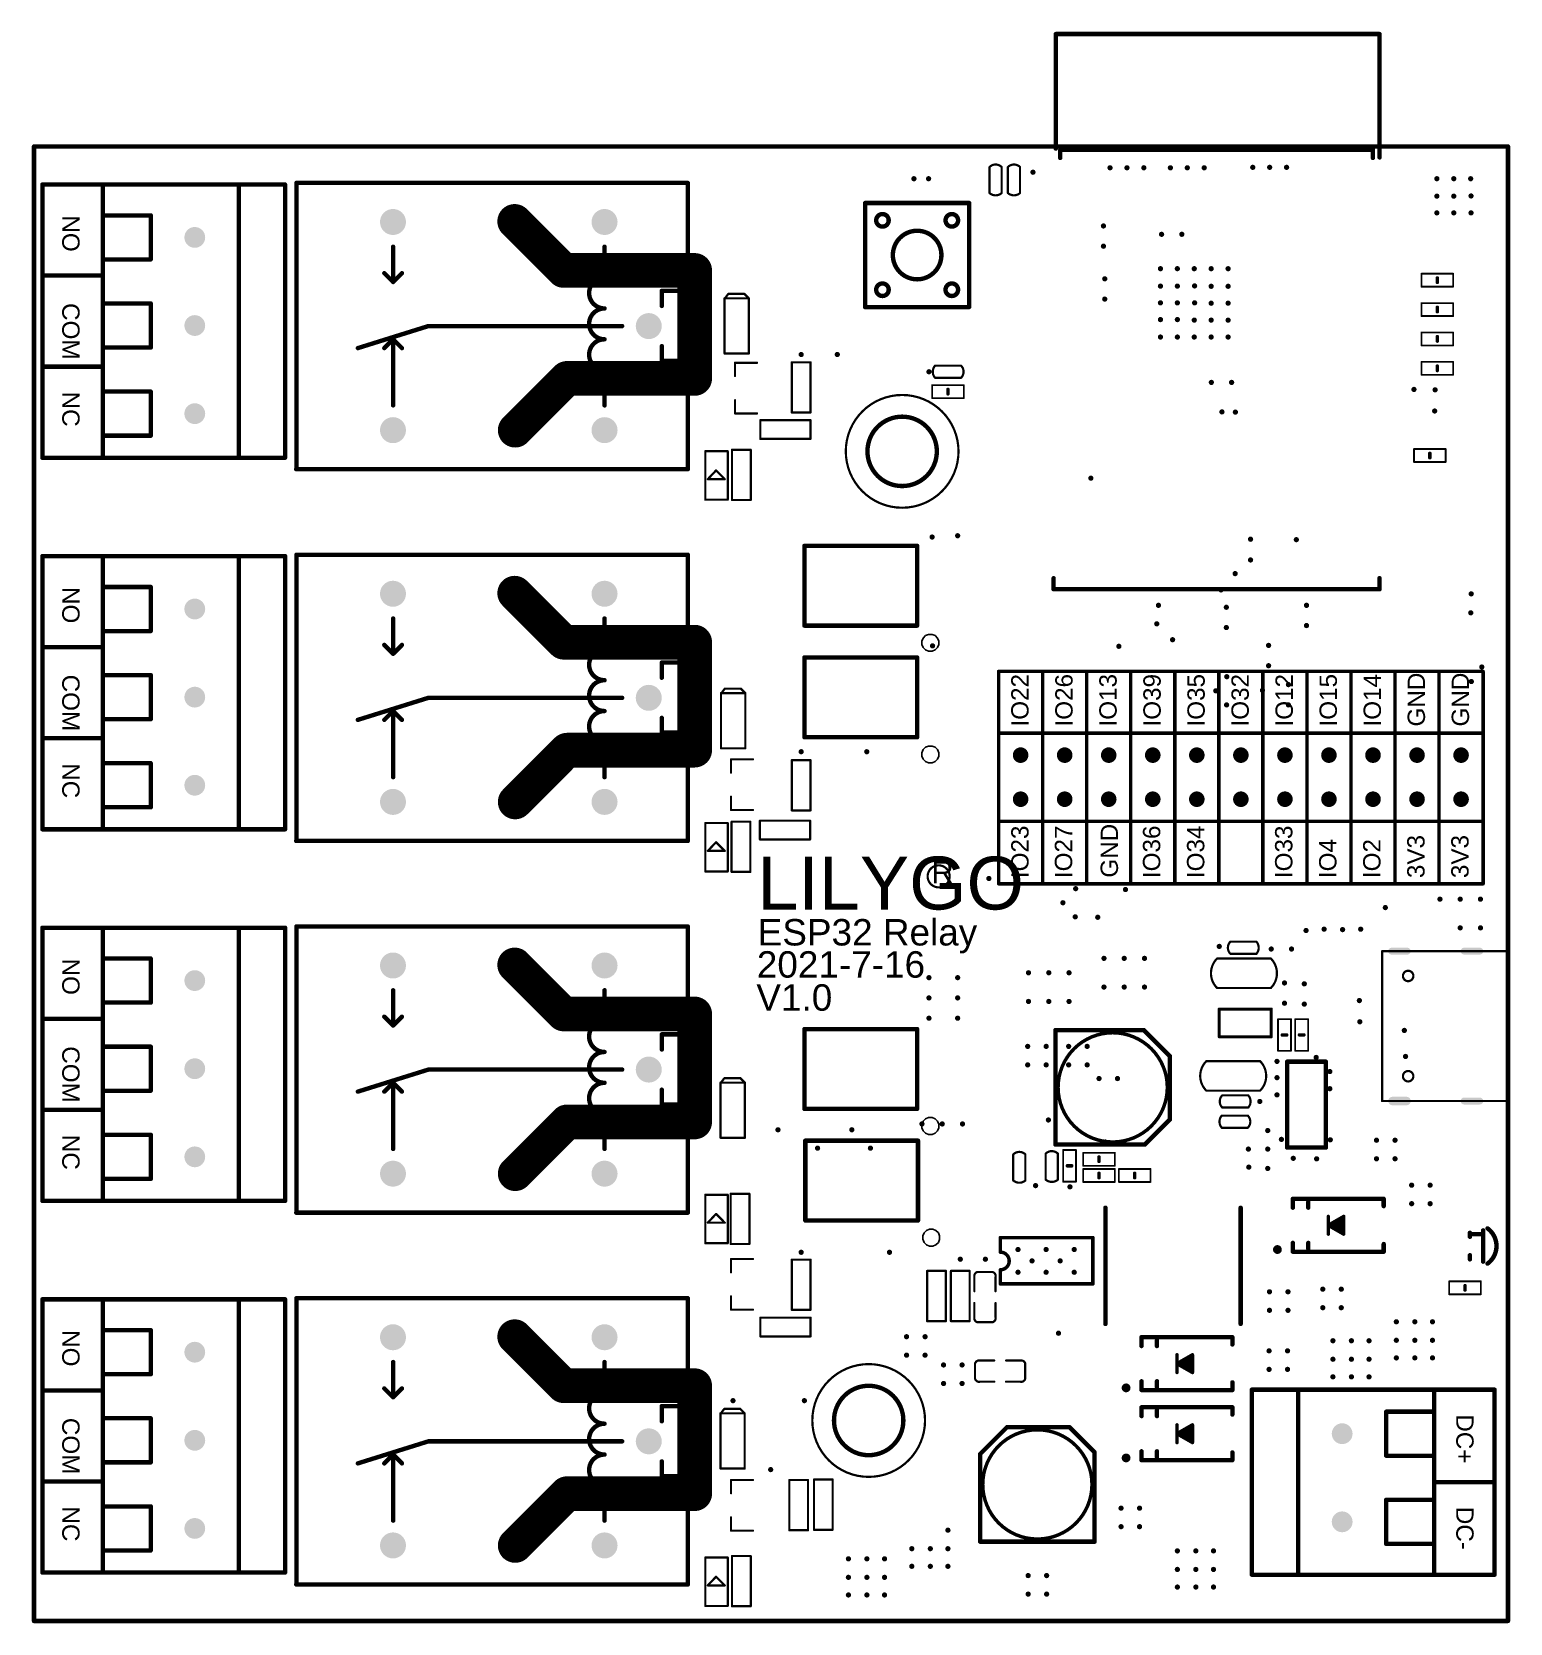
# Model space of a CAD drawing. Header units: millimetres. Extents: x -0.1 to 85.1, y -0.1 to 91.6.
import ezdxf

# ---------------------------------------------------------------- set-up
doc = ezdxf.new("R2010")
doc.units = ezdxf.units.MM
for name, color, linetype in [('KeepOutLayer', 6, 'Continuous'), ('PadHoleLayer', 156, 'Continuous'), ('TopOverlay', 2, 'Continuous'), ('ViaHoleLayer', 16, 'Continuous')]:
    doc.layers.add(name, color=color, linetype=linetype)
doc.styles.add('Arial', font='arial.ttf', dxfattribs={"height": 0.2})

msp = doc.modelspace()

# ---------------------------------------------------------------- texts
at = {"layer": 'TopOverlay', "style": 'Arial'}
for s, height, rotation, p in [('NO', 1, 270, (1.626, 81.026)), ('COM', 1, 270, (1.626, 75.971)), ('NC', 1, 270, (1.626, 70.866)), ('NO', 1, 270, (1.626, 59.605)), ('COM', 1, 270, (1.626, 54.551)), ('IO22', 1, 90, (57.353, 51.562)), ('IO26', 1, 90, (59.893, 51.562)), ('IO13', 1, 90, (62.433, 51.562)), ('IO39', 1, 90, (64.973, 51.562)), ('IO35', 1, 90, (67.513, 51.562)), ('IO32', 1, 90, (70.053, 51.562)), ('IO12', 1, 90, (72.593, 51.562)), ('IO15', 1, 90, (75.133, 51.562)), ('IO14', 1, 90, (77.673, 51.562)), ('GND', 1, 90, (80.213, 51.562)), ('GND', 1, 90, (82.753, 51.562)), ('NC', 1, 270, (1.626, 49.445)), ('GND', 1, 90, (62.509, 42.85)), ('IO23', 1, 90, (57.353, 42.824)), ('IO27', 1, 90, (59.868, 42.824)), ('IO36', 1, 90, (64.948, 42.824)), ('IO34', 1, 90, (67.488, 42.824)), ('IO33', 1, 90, (72.568, 42.824)), ('IO4', 1, 90, (75.108, 42.824)), ('IO2', 1, 90, (77.648, 42.824)), ('3V3', 1, 90, (80.188, 42.824)), ('3V3', 1, 90, (82.728, 42.824)), ('ESP32 Relay', 1.524, 360, (41.732, 38.938)), ('2021-7-16', 1.524, 360, (41.681, 37.084)), ('NO', 1, 270, (1.626, 38.185)), ('V1.0', 1.524, 360, (41.656, 35.179)), ('COM', 1, 270, (1.626, 33.13)), ('NC', 1, 270, (1.626, 28.025)), ('NO', 1, 270, (1.626, 16.764)), ('COM', 1, 270, (1.626, 11.709)), ('DC+', 1, 270, (82.017, 11.913)), ('NC', 1, 270, (1.626, 6.604)), ('DC-', 1, 270, (82.017, 6.579))]:
    msp.add_text(s, height=height, rotation=rotation, dxfattribs=at).set_placement(p)
for s, height, p in [('LILYGO', 3.048, (41.707, 41.013)), ('R', 1.27, (51.752, 42.531))]:
    msp.add_text(s, height=height, dxfattribs=at).set_placement(p)

# ---------------------------------------------------------------- blocks, each defined once
blk = doc.blocks.new('SMA_1')
at = {"layer": 'TopOverlay'}
for points, const_width in [([(-2.7, 1.524), (-2.7, 1.08)], 0.254), ([(2.54, 1.524), (-2.7, 1.524)], 0.254), ([(1.651, 1.35), (1.651, 1.016)], 0.254), ([(2.54, 1.524), (2.54, 1.016)], 0.254), ([(-0.395, 0.508), (-0.395, -0.508)], 0.203), ([(0.494, 0), (-0.395, 0.508)], 0.203), ([(0.494, 0), (-0.395, -0.508)], 0.203), ([(0.305, 0), (-0.33, 0.305)], 0.254), ([(0.023, 0), (-0.254, 0.051)], 0.254), ([(-0.254, 0.051), (-0.254, -0.305)], 0.254), ([(0.305, 0), (-0.254, -0.305)], 0.254), ([(0.494, 0.508), (0.494, -0.508)], 0.203), ([(1.651, -1.016), (1.651, -1.35)], 0.254), ([(2.54, -1.016), (2.54, -1.524)], 0.254), ([(-2.7, -1.105), (-2.7, -1.524)], 0.254), ([(2.54, -1.524), (-2.7, -1.524)], 0.254)]:
    blk.add_lwpolyline(points, dxfattribs=dict(at, const_width=const_width))
for points, const_width in [([(-2.763, 1.524, 1), (-2.636, 1.524, 1)], 0.127), ([(-2.763, 1.524, 1), (-2.636, 1.524, 1)], 0.127), ([(-2.763, 1.08, 1), (-2.636, 1.08, 1)], 0.127), ([(1.587, 1.35, 1), (1.714, 1.35, 1)], 0.127), ([(1.587, 1.016, 1), (1.714, 1.016, 1)], 0.127), ([(2.477, 1.524, 1), (2.603, 1.524, 1)], 0.127), ([(2.477, 1.524, 1), (2.603, 1.524, 1)], 0.127), ([(2.477, 1.016, 1), (2.603, 1.016, 1)], 0.127), ([(3.556, 1.397, 1), (3.302, 1.397, 1)], 0.254), ([(3.239, 1.397, 1), (3.365, 1.397, 1)], 0.127), ([(3.493, 1.397, 1), (3.619, 1.397, 1)], 0.127), ([(-0.446, 0.508, 1), (-0.344, 0.508, 1)], 0.102), ([(-0.446, 0.508, 1), (-0.344, 0.508, 1)], 0.102), ([(-0.394, 0.305, 1), (-0.267, 0.305, 1)], 0.127), ([(-0.318, 0.051, 1), (-0.191, 0.051, 1)], 0.127), ([(-0.318, 0.051, 1), (-0.191, 0.051, 1)], 0.127), ([(-0.041, 0, 1), (0.086, 0, 1)], 0.127), ([(0.241, 0, 1), (0.368, 0, 1)], 0.127), ([(0.241, 0, 1), (0.368, 0, 1)], 0.127), ([(0.443, 0.508, 1), (0.545, 0.508, 1)], 0.102), ([(0.443, 0, 1), (0.545, 0, 1)], 0.102), ([(0.443, 0, 1), (0.545, 0, 1)], 0.102), ([(-0.446, -0.508, 1), (-0.344, -0.508, 1)], 0.102), ([(-0.446, -0.508, 1), (-0.344, -0.508, 1)], 0.102), ([(-0.318, -0.305, 1), (-0.191, -0.305, 1)], 0.127), ([(-0.318, -0.305, 1), (-0.191, -0.305, 1)], 0.127), ([(0.443, -0.508, 1), (0.545, -0.508, 1)], 0.102), ([(1.587, -1.016, 1), (1.714, -1.016, 1)], 0.127), ([(2.477, -1.016, 1), (2.603, -1.016, 1)], 0.127), ([(-2.763, -1.105, 1), (-2.636, -1.105, 1)], 0.127), ([(-2.763, -1.524, 1), (-2.636, -1.524, 1)], 0.127), ([(-2.763, -1.524, 1), (-2.636, -1.524, 1)], 0.127), ([(1.587, -1.35, 1), (1.714, -1.35, 1)], 0.127), ([(2.477, -1.524, 1), (2.603, -1.524, 1)], 0.127), ([(2.477, -1.524, 1), (2.603, -1.524, 1)], 0.127)]:
    blk.add_lwpolyline(points, format="xyb", close=True, dxfattribs=dict(at, const_width=const_width))
blk = doc.blocks.new('0402__2')
at = {"layer": 'TopOverlay'}
for points, const_width in [([(-0.914, 0.372), (-0.914, -0.376)], 0.102), ([(0.914, 0.372), (-0.914, 0.372)], 0.102), ([(0, 0.127), (0, -0.127)], 0.203), ([(0.914, 0.372), (0.914, -0.376)], 0.102), ([(0.914, -0.376), (-0.914, -0.376)], 0.102)]:
    blk.add_lwpolyline(points, dxfattribs=dict(at, const_width=const_width))
for points, const_width in [([(-0.94, 0.372, 1), (-0.889, 0.372, 1)], 0.0508), ([(-0.94, 0.372, 1), (-0.889, 0.372, 1)], 0.0508), ([(-0.051, 0.127, 1), (0.051, 0.127, 1)], 0.102), ([(0.889, 0.372, 1), (0.94, 0.372, 1)], 0.0508), ([(0.889, 0.372, 1), (0.94, 0.372, 1)], 0.0508), ([(-0.94, -0.376, 1), (-0.889, -0.376, 1)], 0.0508), ([(-0.94, -0.376, 1), (-0.889, -0.376, 1)], 0.0508), ([(-0.051, -0.127, 1), (0.051, -0.127, 1)], 0.102), ([(0.889, -0.376, 1), (0.94, -0.376, 1)], 0.0508), ([(0.889, -0.376, 1), (0.94, -0.376, 1)], 0.0508)]:
    blk.add_lwpolyline(points, format="xyb", close=True, dxfattribs=dict(at, const_width=const_width))
blk = doc.blocks.new('0402A_3')
at = {"layer": 'TopOverlay'}
for points, const_width in [([(-0.914, 0.372), (-0.914, -0.376)], 0.102), ([(0.914, 0.372), (-0.914, 0.372)], 0.102), ([(0, 0.127), (0, -0.127)], 0.203), ([(0.914, 0.372), (0.914, -0.376)], 0.102), ([(0.914, -0.376), (-0.914, -0.376)], 0.102)]:
    blk.add_lwpolyline(points, dxfattribs=dict(at, const_width=const_width))
for points, const_width in [([(-0.94, 0.372, 1), (-0.889, 0.372, 1)], 0.0508), ([(-0.94, 0.372, 1), (-0.889, 0.372, 1)], 0.0508), ([(-0.051, 0.127, 1), (0.051, 0.127, 1)], 0.102), ([(0.889, 0.372, 1), (0.94, 0.372, 1)], 0.0508), ([(0.889, 0.372, 1), (0.94, 0.372, 1)], 0.0508), ([(-0.94, -0.376, 1), (-0.889, -0.376, 1)], 0.0508), ([(-0.94, -0.376, 1), (-0.889, -0.376, 1)], 0.0508), ([(-0.051, -0.127, 1), (0.051, -0.127, 1)], 0.102), ([(0.889, -0.376, 1), (0.94, -0.376, 1)], 0.0508), ([(0.889, -0.376, 1), (0.94, -0.376, 1)], 0.0508)]:
    blk.add_lwpolyline(points, format="xyb", close=True, dxfattribs=dict(at, const_width=const_width))
blk = doc.blocks.new('R0603_4')
at = {"layer": 'TopOverlay', "const_width": 0.127}
for points in [[(-1.435, 0.54), (1.46, 0.54)], [(-1.435, 0.54), (-1.435, -0.54)], [(1.46, 0.54), (1.46, -0.54)], [(-1.435, -0.54), (1.46, -0.54)]]:
    blk.add_lwpolyline(points, dxfattribs=at)
at = {"layer": 'TopOverlay', "const_width": 0.0635}
for points in [[(-1.467, 0.54, 1), (-1.403, 0.54, 1)], [(-1.467, 0.54, 1), (-1.403, 0.54, 1)], [(1.429, 0.54, 1), (1.492, 0.54, 1)], [(1.429, 0.54, 1), (1.492, 0.54, 1)], [(-1.467, -0.54, 1), (-1.403, -0.54, 1)], [(-1.467, -0.54, 1), (-1.403, -0.54, 1)], [(1.429, -0.54, 1), (1.492, -0.54, 1)], [(1.429, -0.54, 1), (1.492, -0.54, 1)]]:
    blk.add_lwpolyline(points, format="xyb", close=True, dxfattribs=at)
blk = doc.blocks.new('R0603_5')
at = {"layer": 'TopOverlay', "const_width": 0.127}
for points in [[(-1.435, 0.54), (1.46, 0.54)], [(-1.435, 0.54), (-1.435, -0.54)], [(1.46, 0.54), (1.46, -0.54)], [(-1.435, -0.54), (1.46, -0.54)]]:
    blk.add_lwpolyline(points, dxfattribs=at)
at = {"layer": 'TopOverlay', "const_width": 0.0635}
for points in [[(-1.467, 0.54, 1), (-1.403, 0.54, 1)], [(-1.467, 0.54, 1), (-1.403, 0.54, 1)], [(1.429, 0.54, 1), (1.492, 0.54, 1)], [(1.429, 0.54, 1), (1.492, 0.54, 1)], [(-1.467, -0.54, 1), (-1.403, -0.54, 1)], [(-1.467, -0.54, 1), (-1.403, -0.54, 1)], [(1.429, -0.54, 1), (1.492, -0.54, 1)], [(1.429, -0.54, 1), (1.492, -0.54, 1)]]:
    blk.add_lwpolyline(points, format="xyb", close=True, dxfattribs=at)
blk = doc.blocks.new('R0603_6')
at = {"layer": 'TopOverlay', "const_width": 0.127}
for points in [[(-1.435, 0.54), (1.46, 0.54)], [(-1.435, 0.54), (-1.435, -0.54)], [(1.46, 0.54), (1.46, -0.54)], [(-1.435, -0.54), (1.46, -0.54)]]:
    blk.add_lwpolyline(points, dxfattribs=at)
at = {"layer": 'TopOverlay', "const_width": 0.0635}
for points in [[(-1.467, 0.54, 1), (-1.403, 0.54, 1)], [(-1.467, 0.54, 1), (-1.403, 0.54, 1)], [(1.429, 0.54, 1), (1.492, 0.54, 1)], [(1.429, 0.54, 1), (1.492, 0.54, 1)], [(-1.467, -0.54, 1), (-1.403, -0.54, 1)], [(-1.467, -0.54, 1), (-1.403, -0.54, 1)], [(1.429, -0.54, 1), (1.492, -0.54, 1)], [(1.429, -0.54, 1), (1.492, -0.54, 1)]]:
    blk.add_lwpolyline(points, format="xyb", close=True, dxfattribs=at)
blk = doc.blocks.new('R0603_7')
at = {"layer": 'TopOverlay', "const_width": 0.127}
for points in [[(-1.435, 0.54), (1.46, 0.54)], [(-1.435, 0.54), (-1.435, -0.54)], [(1.46, 0.54), (1.46, -0.54)], [(-1.435, -0.54), (1.46, -0.54)]]:
    blk.add_lwpolyline(points, dxfattribs=at)
at = {"layer": 'TopOverlay', "const_width": 0.0635}
for points in [[(-1.467, 0.54, 1), (-1.403, 0.54, 1)], [(-1.467, 0.54, 1), (-1.403, 0.54, 1)], [(1.429, 0.54, 1), (1.492, 0.54, 1)], [(1.429, 0.54, 1), (1.492, 0.54, 1)], [(-1.467, -0.54, 1), (-1.403, -0.54, 1)], [(-1.467, -0.54, 1), (-1.403, -0.54, 1)], [(1.429, -0.54, 1), (1.492, -0.54, 1)], [(1.429, -0.54, 1), (1.492, -0.54, 1)]]:
    blk.add_lwpolyline(points, format="xyb", close=True, dxfattribs=at)
blk = doc.blocks.new('R0603_8')
at = {"layer": 'TopOverlay', "const_width": 0.127}
for points in [[(-1.435, 0.54), (1.46, 0.54)], [(-1.435, 0.54), (-1.435, -0.54)], [(1.46, 0.54), (1.46, -0.54)], [(-1.435, -0.54), (1.46, -0.54)]]:
    blk.add_lwpolyline(points, dxfattribs=at)
at = {"layer": 'TopOverlay', "const_width": 0.0635}
for points in [[(-1.467, 0.54, 1), (-1.403, 0.54, 1)], [(-1.467, 0.54, 1), (-1.403, 0.54, 1)], [(1.429, 0.54, 1), (1.492, 0.54, 1)], [(1.429, 0.54, 1), (1.492, 0.54, 1)], [(-1.467, -0.54, 1), (-1.403, -0.54, 1)], [(-1.467, -0.54, 1), (-1.403, -0.54, 1)], [(1.429, -0.54, 1), (1.492, -0.54, 1)], [(1.429, -0.54, 1), (1.492, -0.54, 1)]]:
    blk.add_lwpolyline(points, format="xyb", close=True, dxfattribs=at)
blk = doc.blocks.new('LED_1204_9')
at = {"layer": 'TopOverlay', "const_width": 0.254}
blk.add_lwpolyline([(-1.016, 0.889, -0.509275), (1.016, 0.889)], format="xyb", dxfattribs=at)
at = {"layer": 'TopOverlay', "const_width": 0.127}
for points in [[(-1.079, 0.889, 1), (-0.952, 0.889, 1)], [(0.952, 0.889, 1), (1.079, 0.889, 1)], [(-0.966, 0.635, 1), (-0.839, 0.635, 1)], [(-0.826, -0.127, 1), (-0.699, -0.127, 1)], [(-0.743, 0.635, 1), (-0.616, 0.635, 1)], [(-0.743, -0.127, 1), (-0.616, -0.127, 1)], [(-0.595, -0.127, 1), (-0.468, -0.127, 1)], [(0.468, -0.127, 1), (0.595, -0.127, 1)], [(0.705, -0.127, 1), (0.832, -0.127, 1)], [(0.839, 0.635, 1), (0.966, 0.635, 1)]]:
    blk.add_lwpolyline(points, format="xyb", close=True, dxfattribs=at)
at = {"layer": 'TopOverlay', "const_width": 0.254}
for points in [[(0.903, 0.635), (-0.903, 0.635)], [(-0.531, -0.127), (-0.762, -0.127)], [(-0.68, -0.127), (-0.68, 0.635)], [(0.769, -0.127), (0.531, -0.127)]]:
    blk.add_lwpolyline(points, dxfattribs=at)
blk = doc.blocks.new('LED0603_10')
at = {"layer": 'TopOverlay', "const_width": 0.127}
for points in [[(-1.397, 0.6604), (1.397, 0.6604)], [(-1.397, 0.6604), (-1.397, -0.635)], [(-0.21209, 0.51308), (-0.21209, -0.46482)], [(0.291465, 0.038735), (-0.21209, -0.46482)], [(-0.209804, 0.513334), (0.291465, 0.038735)], [(1.397, 0.6604), (1.397, -0.635)], [(-1.397, -0.635), (1.397, -0.635)]]:
    blk.add_lwpolyline(points, dxfattribs=at)
at = {"layer": 'TopOverlay', "const_width": 0.0635}
for points in [[(-1.42875, 0.6604, 1), (-1.36525, 0.6604, 1)], [(-1.42875, 0.6604, 1), (-1.36525, 0.6604, 1)], [(-0.24384, 0.51308, 1), (-0.18034, 0.51308, 1)], [(-0.241554, 0.513334, 1), (-0.178054, 0.513334, 1)], [(0.259715, 0.038735, 1), (0.323215, 0.038735, 1)], [(0.259715, 0.038735, 1), (0.323215, 0.038735, 1)], [(1.36525, 0.6604, 1), (1.42875, 0.6604, 1)], [(1.36525, 0.6604, 1), (1.42875, 0.6604, 1)], [(-1.42875, -0.635, 1), (-1.36525, -0.635, 1)], [(-1.42875, -0.635, 1), (-1.36525, -0.635, 1)], [(-0.24384, -0.46482, 1), (-0.18034, -0.46482, 1)], [(-0.24384, -0.46482, 1), (-0.18034, -0.46482, 1)], [(1.36525, -0.635, 1), (1.42875, -0.635, 1)], [(1.36525, -0.635, 1), (1.42875, -0.635, 1)]]:
    blk.add_lwpolyline(points, format="xyb", close=True, dxfattribs=at)
blk = doc.blocks.new('LED0603_11')
at = {"layer": 'TopOverlay', "const_width": 0.127}
for points in [[(-1.397, 0.6604), (1.397, 0.6604)], [(-1.397, 0.6604), (-1.397, -0.635)], [(-0.21209, 0.51308), (-0.21209, -0.46482)], [(0.291465, 0.038735), (-0.21209, -0.46482)], [(-0.209804, 0.513334), (0.291465, 0.038735)], [(1.397, 0.6604), (1.397, -0.635)], [(-1.397, -0.635), (1.397, -0.635)]]:
    blk.add_lwpolyline(points, dxfattribs=at)
at = {"layer": 'TopOverlay', "const_width": 0.0635}
for points in [[(-1.42875, 0.6604, 1), (-1.36525, 0.6604, 1)], [(-1.42875, 0.6604, 1), (-1.36525, 0.6604, 1)], [(-0.24384, 0.51308, 1), (-0.18034, 0.51308, 1)], [(-0.241554, 0.513334, 1), (-0.178054, 0.513334, 1)], [(0.259715, 0.038735, 1), (0.323215, 0.038735, 1)], [(0.259715, 0.038735, 1), (0.323215, 0.038735, 1)], [(1.36525, 0.6604, 1), (1.42875, 0.6604, 1)], [(1.36525, 0.6604, 1), (1.42875, 0.6604, 1)], [(-1.42875, -0.635, 1), (-1.36525, -0.635, 1)], [(-1.42875, -0.635, 1), (-1.36525, -0.635, 1)], [(-0.24384, -0.46482, 1), (-0.18034, -0.46482, 1)], [(-0.24384, -0.46482, 1), (-0.18034, -0.46482, 1)], [(1.36525, -0.635, 1), (1.42875, -0.635, 1)], [(1.36525, -0.635, 1), (1.42875, -0.635, 1)]]:
    blk.add_lwpolyline(points, format="xyb", close=True, dxfattribs=at)
blk = doc.blocks.new('LED0603_12')
at = {"layer": 'TopOverlay', "const_width": 0.127}
for points in [[(-1.397, 0.6604), (1.397, 0.6604)], [(-1.397, 0.6604), (-1.397, -0.635)], [(-0.21209, 0.51308), (-0.21209, -0.46482)], [(0.291465, 0.038735), (-0.21209, -0.46482)], [(-0.209804, 0.513334), (0.291465, 0.038735)], [(1.397, 0.6604), (1.397, -0.635)], [(-1.397, -0.635), (1.397, -0.635)]]:
    blk.add_lwpolyline(points, dxfattribs=at)
at = {"layer": 'TopOverlay', "const_width": 0.0635}
for points in [[(-1.42875, 0.6604, 1), (-1.36525, 0.6604, 1)], [(-1.42875, 0.6604, 1), (-1.36525, 0.6604, 1)], [(-0.24384, 0.51308, 1), (-0.18034, 0.51308, 1)], [(-0.241554, 0.513334, 1), (-0.178054, 0.513334, 1)], [(0.259715, 0.038735, 1), (0.323215, 0.038735, 1)], [(0.259715, 0.038735, 1), (0.323215, 0.038735, 1)], [(1.36525, 0.6604, 1), (1.42875, 0.6604, 1)], [(1.36525, 0.6604, 1), (1.42875, 0.6604, 1)], [(-1.42875, -0.635, 1), (-1.36525, -0.635, 1)], [(-1.42875, -0.635, 1), (-1.36525, -0.635, 1)], [(-0.24384, -0.46482, 1), (-0.18034, -0.46482, 1)], [(-0.24384, -0.46482, 1), (-0.18034, -0.46482, 1)], [(1.36525, -0.635, 1), (1.42875, -0.635, 1)], [(1.36525, -0.635, 1), (1.42875, -0.635, 1)]]:
    blk.add_lwpolyline(points, format="xyb", close=True, dxfattribs=at)
blk = doc.blocks.new('LED0603_13')
at = {"layer": 'TopOverlay', "const_width": 0.127}
for points in [[(-1.397, 0.6604), (1.397, 0.6604)], [(-1.397, 0.6604), (-1.397, -0.635)], [(-0.21209, 0.51308), (-0.21209, -0.46482)], [(0.291465, 0.038735), (-0.21209, -0.46482)], [(-0.209804, 0.513334), (0.291465, 0.038735)], [(1.397, 0.6604), (1.397, -0.635)], [(-1.397, -0.635), (1.397, -0.635)]]:
    blk.add_lwpolyline(points, dxfattribs=at)
at = {"layer": 'TopOverlay', "const_width": 0.0635}
for points in [[(-1.42875, 0.6604, 1), (-1.36525, 0.6604, 1)], [(-1.42875, 0.6604, 1), (-1.36525, 0.6604, 1)], [(-0.24384, 0.51308, 1), (-0.18034, 0.51308, 1)], [(-0.241554, 0.513334, 1), (-0.178054, 0.513334, 1)], [(0.259715, 0.038735, 1), (0.323215, 0.038735, 1)], [(0.259715, 0.038735, 1), (0.323215, 0.038735, 1)], [(1.36525, 0.6604, 1), (1.42875, 0.6604, 1)], [(1.36525, 0.6604, 1), (1.42875, 0.6604, 1)], [(-1.42875, -0.635, 1), (-1.36525, -0.635, 1)], [(-1.42875, -0.635, 1), (-1.36525, -0.635, 1)], [(-0.24384, -0.46482, 1), (-0.18034, -0.46482, 1)], [(-0.24384, -0.46482, 1), (-0.18034, -0.46482, 1)], [(1.36525, -0.635, 1), (1.42875, -0.635, 1)], [(1.36525, -0.635, 1), (1.42875, -0.635, 1)]]:
    blk.add_lwpolyline(points, format="xyb", close=True, dxfattribs=at)
blk = doc.blocks.new('SMA_14')
at = {"layer": 'TopOverlay'}
for points, const_width in [([(-2.7, 1.524), (-2.7, 1.08)], 0.254), ([(2.54, 1.524), (-2.7, 1.524)], 0.254), ([(1.651, 1.35), (1.651, 1.016)], 0.254), ([(2.54, 1.524), (2.54, 1.016)], 0.254), ([(-0.395, 0.508), (-0.395, -0.508)], 0.203), ([(0.494, 0), (-0.395, 0.508)], 0.203), ([(0.494, 0), (-0.395, -0.508)], 0.203), ([(0.305, 0), (-0.33, 0.305)], 0.254), ([(0.023, 0), (-0.254, 0.051)], 0.254), ([(-0.254, 0.051), (-0.254, -0.305)], 0.254), ([(0.305, 0), (-0.254, -0.305)], 0.254), ([(0.494, 0.508), (0.494, -0.508)], 0.203), ([(1.651, -1.016), (1.651, -1.35)], 0.254), ([(2.54, -1.016), (2.54, -1.524)], 0.254), ([(-2.7, -1.105), (-2.7, -1.524)], 0.254), ([(2.54, -1.524), (-2.7, -1.524)], 0.254)]:
    blk.add_lwpolyline(points, dxfattribs=dict(at, const_width=const_width))
for points, const_width in [([(-2.763, 1.524, 1), (-2.636, 1.524, 1)], 0.127), ([(-2.763, 1.524, 1), (-2.636, 1.524, 1)], 0.127), ([(-2.763, 1.08, 1), (-2.636, 1.08, 1)], 0.127), ([(1.587, 1.35, 1), (1.714, 1.35, 1)], 0.127), ([(1.587, 1.016, 1), (1.714, 1.016, 1)], 0.127), ([(2.477, 1.524, 1), (2.603, 1.524, 1)], 0.127), ([(2.477, 1.524, 1), (2.603, 1.524, 1)], 0.127), ([(2.477, 1.016, 1), (2.603, 1.016, 1)], 0.127), ([(3.556, 1.397, 1), (3.302, 1.397, 1)], 0.254), ([(3.239, 1.397, 1), (3.365, 1.397, 1)], 0.127), ([(3.493, 1.397, 1), (3.619, 1.397, 1)], 0.127), ([(-0.446, 0.508, 1), (-0.344, 0.508, 1)], 0.102), ([(-0.446, 0.508, 1), (-0.344, 0.508, 1)], 0.102), ([(-0.394, 0.305, 1), (-0.267, 0.305, 1)], 0.127), ([(-0.318, 0.051, 1), (-0.191, 0.051, 1)], 0.127), ([(-0.318, 0.051, 1), (-0.191, 0.051, 1)], 0.127), ([(-0.041, 0, 1), (0.086, 0, 1)], 0.127), ([(0.241, 0, 1), (0.368, 0, 1)], 0.127), ([(0.241, 0, 1), (0.368, 0, 1)], 0.127), ([(0.443, 0.508, 1), (0.545, 0.508, 1)], 0.102), ([(0.443, 0, 1), (0.545, 0, 1)], 0.102), ([(0.443, 0, 1), (0.545, 0, 1)], 0.102), ([(-0.446, -0.508, 1), (-0.344, -0.508, 1)], 0.102), ([(-0.446, -0.508, 1), (-0.344, -0.508, 1)], 0.102), ([(-0.318, -0.305, 1), (-0.191, -0.305, 1)], 0.127), ([(-0.318, -0.305, 1), (-0.191, -0.305, 1)], 0.127), ([(0.443, -0.508, 1), (0.545, -0.508, 1)], 0.102), ([(1.587, -1.016, 1), (1.714, -1.016, 1)], 0.127), ([(2.477, -1.016, 1), (2.603, -1.016, 1)], 0.127), ([(-2.763, -1.105, 1), (-2.636, -1.105, 1)], 0.127), ([(-2.763, -1.524, 1), (-2.636, -1.524, 1)], 0.127), ([(-2.763, -1.524, 1), (-2.636, -1.524, 1)], 0.127), ([(1.587, -1.35, 1), (1.714, -1.35, 1)], 0.127), ([(2.477, -1.524, 1), (2.603, -1.524, 1)], 0.127), ([(2.477, -1.524, 1), (2.603, -1.524, 1)], 0.127)]:
    blk.add_lwpolyline(points, format="xyb", close=True, dxfattribs=dict(at, const_width=const_width))
blk = doc.blocks.new('C0603_15')
at = {"layer": 'TopOverlay', "const_width": 0.127}
for points in [[(-1.448, 0.432, -0.413702), (-1.156, 0.61)], [(1.155, 0.61, -0.414214), (1.448, 0.432)], [(-1.155, -0.61, -0.414214), (-1.448, -0.432)], [(1.448, -0.432, -0.413702), (1.156, -0.61)]]:
    blk.add_lwpolyline(points, format="xyb", dxfattribs=at)
for points in [[(-1.448, 0.432), (-1.448, -0.432)], [(-1.156, 0.61), (-0.343, 0.61)], [(0.343, 0.61), (1.156, 0.61)], [(1.448, 0.432), (1.448, -0.432)], [(-1.156, -0.61), (-0.343, -0.61)], [(0.343, -0.61), (1.156, -0.61)]]:
    blk.add_lwpolyline(points, dxfattribs=at)
at = {"layer": 'TopOverlay', "const_width": 0.0635}
for points in [[(-1.48, 0.432, 1), (-1.416, 0.432, 1)], [(-1.48, 0.432, 1), (-1.416, 0.432, 1)], [(-1.187, 0.61, 1), (-1.124, 0.61, 1)], [(-1.187, 0.61, 1), (-1.124, 0.61, 1)], [(-0.375, 0.61, 1), (-0.311, 0.61, 1)], [(0.311, 0.61, 1), (0.375, 0.61, 1)], [(1.124, 0.61, 1), (1.187, 0.61, 1)], [(1.124, 0.61, 1), (1.187, 0.61, 1)], [(1.416, 0.432, 1), (1.48, 0.432, 1)], [(1.416, 0.432, 1), (1.48, 0.432, 1)], [(-1.48, -0.432, 1), (-1.416, -0.432, 1)], [(-1.48, -0.432, 1), (-1.416, -0.432, 1)], [(-1.187, -0.61, 1), (-1.124, -0.61, 1)], [(-1.187, -0.61, 1), (-1.124, -0.61, 1)], [(-0.375, -0.61, 1), (-0.311, -0.61, 1)], [(0.311, -0.61, 1), (0.375, -0.61, 1)], [(1.124, -0.61, 1), (1.187, -0.61, 1)], [(1.124, -0.61, 1), (1.187, -0.61, 1)], [(1.416, -0.432, 1), (1.48, -0.432, 1)], [(1.416, -0.432, 1), (1.48, -0.432, 1)]]:
    blk.add_lwpolyline(points, format="xyb", close=True, dxfattribs=at)
blk = doc.blocks.new('C0402_16')
at = {"layer": 'TopOverlay', "const_width": 0.127}
for points in [[(-0.745, -0.347, -0.373387), (-0.745, 0.353)], [(0.755, 0.353, -0.414214), (0.755, -0.347)]]:
    blk.add_lwpolyline(points, format="xyb", dxfattribs=at)
for points in [[(-0.745, 0.353), (0.755, 0.353)], [(-0.745, -0.347), (0.755, -0.347)]]:
    blk.add_lwpolyline(points, dxfattribs=at)
at = {"layer": 'TopOverlay', "const_width": 0.0635}
for points in [[(-0.777, 0.353, 1), (-0.714, 0.353, 1)], [(-0.777, 0.353, 1), (-0.714, 0.353, 1)], [(0.723, 0.353, 1), (0.787, 0.353, 1)], [(0.723, 0.353, 1), (0.787, 0.353, 1)], [(-0.777, -0.347, 1), (-0.713, -0.347, 1)], [(-0.777, -0.347, 1), (-0.713, -0.347, 1)], [(0.723, -0.347, 1), (0.787, -0.347, 1)], [(0.723, -0.347, 1), (0.787, -0.347, 1)]]:
    blk.add_lwpolyline(points, format="xyb", close=True, dxfattribs=at)
blk = doc.blocks.new('SOT_23_17')
at = {"layer": 'TopOverlay', "const_width": 0.127}
for points in [[(-1.4605, 1.2065), (-0.6985, 1.2065)], [(-1.4605, 1.2065), (-1.4605, -0.0635)], [(0.6985, 1.2065), (1.4605, 1.2065)], [(1.4605, 1.2065), (1.4605, -0.0635)]]:
    blk.add_lwpolyline(points, dxfattribs=at)
at = {"layer": 'TopOverlay', "const_width": 0.0635}
for points in [[(-1.49225, 1.2065, 1), (-1.42875, 1.2065, 1)], [(-1.49225, 1.2065, 1), (-1.42875, 1.2065, 1)], [(-0.73025, 1.2065, 1), (-0.66675, 1.2065, 1)], [(0.66675, 1.2065, 1), (0.73025, 1.2065, 1)], [(1.42875, 1.2065, 1), (1.49225, 1.2065, 1)], [(1.42875, 1.2065, 1), (1.49225, 1.2065, 1)], [(-1.49225, -0.0635, 1), (-1.42875, -0.0635, 1)], [(1.42875, -0.0635, 1), (1.49225, -0.0635, 1)]]:
    blk.add_lwpolyline(points, format="xyb", close=True, dxfattribs=at)
blk = doc.blocks.new('R0603_18')
at = {"layer": 'TopOverlay', "const_width": 0.127}
for points in [[(1.46, 0.54), (-1.435, 0.54)], [(-1.435, -0.54), (-1.435, 0.54)], [(1.46, -0.54), (1.46, 0.54)], [(1.46, -0.54), (-1.435, -0.54)]]:
    blk.add_lwpolyline(points, dxfattribs=at)
at = {"layer": 'TopOverlay', "const_width": 0.0635}
for points in [[(-1.467, 0.54, 1), (-1.403, 0.54, 1)], [(-1.467, 0.54, 1), (-1.403, 0.54, 1)], [(1.429, 0.54, 1), (1.492, 0.54, 1)], [(1.429, 0.54, 1), (1.492, 0.54, 1)], [(-1.467, -0.54, 1), (-1.403, -0.54, 1)], [(-1.467, -0.54, 1), (-1.403, -0.54, 1)], [(1.429, -0.54, 1), (1.492, -0.54, 1)], [(1.429, -0.54, 1), (1.492, -0.54, 1)]]:
    blk.add_lwpolyline(points, format="xyb", close=True, dxfattribs=at)
blk = doc.blocks.new('R0603_19')
at = {"layer": 'TopOverlay', "const_width": 0.127}
for points in [[(1.46, 0.54), (-1.435, 0.54)], [(-1.435, -0.54), (-1.435, 0.54)], [(1.46, -0.54), (1.46, 0.54)], [(1.46, -0.54), (-1.435, -0.54)]]:
    blk.add_lwpolyline(points, dxfattribs=at)
at = {"layer": 'TopOverlay', "const_width": 0.0635}
for points in [[(-1.467, 0.54, 1), (-1.403, 0.54, 1)], [(-1.467, 0.54, 1), (-1.403, 0.54, 1)], [(1.429, 0.54, 1), (1.492, 0.54, 1)], [(1.429, 0.54, 1), (1.492, 0.54, 1)], [(-1.467, -0.54, 1), (-1.403, -0.54, 1)], [(-1.467, -0.54, 1), (-1.403, -0.54, 1)], [(1.429, -0.54, 1), (1.492, -0.54, 1)], [(1.429, -0.54, 1), (1.492, -0.54, 1)]]:
    blk.add_lwpolyline(points, format="xyb", close=True, dxfattribs=at)
blk = doc.blocks.new('R0603_20')
at = {"layer": 'TopOverlay', "const_width": 0.127}
for points in [[(-1.435, 0.54), (1.46, 0.54)], [(-1.435, 0.54), (-1.435, -0.54)], [(1.46, 0.54), (1.46, -0.54)], [(-1.435, -0.54), (1.46, -0.54)]]:
    blk.add_lwpolyline(points, dxfattribs=at)
at = {"layer": 'TopOverlay', "const_width": 0.0635}
for points in [[(-1.467, 0.54, 1), (-1.403, 0.54, 1)], [(-1.467, 0.54, 1), (-1.403, 0.54, 1)], [(1.429, 0.54, 1), (1.492, 0.54, 1)], [(1.429, 0.54, 1), (1.492, 0.54, 1)], [(-1.467, -0.54, 1), (-1.403, -0.54, 1)], [(-1.467, -0.54, 1), (-1.403, -0.54, 1)], [(1.429, -0.54, 1), (1.492, -0.54, 1)], [(1.429, -0.54, 1), (1.492, -0.54, 1)]]:
    blk.add_lwpolyline(points, format="xyb", close=True, dxfattribs=at)
blk = doc.blocks.new('R0603_21')
at = {"layer": 'TopOverlay', "const_width": 0.127}
for points in [[(-1.435, 0.54), (1.46, 0.54)], [(-1.435, -0.54), (-1.435, 0.54)], [(1.46, -0.54), (1.46, 0.54)], [(-1.435, -0.54), (1.46, -0.54)]]:
    blk.add_lwpolyline(points, dxfattribs=at)
at = {"layer": 'TopOverlay', "const_width": 0.0635}
for points in [[(-1.467, 0.54, 1), (-1.403, 0.54, 1)], [(-1.467, 0.54, 1), (-1.403, 0.54, 1)], [(1.429, 0.54, 1), (1.492, 0.54, 1)], [(1.429, 0.54, 1), (1.492, 0.54, 1)], [(-1.467, -0.54, 1), (-1.403, -0.54, 1)], [(-1.467, -0.54, 1), (-1.403, -0.54, 1)], [(1.429, -0.54, 1), (1.492, -0.54, 1)], [(1.429, -0.54, 1), (1.492, -0.54, 1)]]:
    blk.add_lwpolyline(points, format="xyb", close=True, dxfattribs=at)
blk = doc.blocks.new('0402A_22')
at = {"layer": 'TopOverlay'}
for points, const_width in [([(-0.914, -0.376), (-0.914, 0.372)], 0.102), ([(-0.914, 0.372), (0.914, 0.372)], 0.102), ([(0, -0.127), (0, 0.127)], 0.203), ([(0.914, -0.376), (0.914, 0.372)], 0.102), ([(-0.914, -0.376), (0.914, -0.376)], 0.102)]:
    blk.add_lwpolyline(points, dxfattribs=dict(at, const_width=const_width))
for points, const_width in [([(-0.94, 0.372, 1), (-0.889, 0.372, 1)], 0.0508), ([(-0.94, 0.372, 1), (-0.889, 0.372, 1)], 0.0508), ([(-0.051, 0.127, 1), (0.051, 0.127, 1)], 0.102), ([(0.889, 0.372, 1), (0.94, 0.372, 1)], 0.0508), ([(0.889, 0.372, 1), (0.94, 0.372, 1)], 0.0508), ([(-0.94, -0.376, 1), (-0.889, -0.376, 1)], 0.0508), ([(-0.94, -0.376, 1), (-0.889, -0.376, 1)], 0.0508), ([(-0.051, -0.127, 1), (0.051, -0.127, 1)], 0.102), ([(0.889, -0.376, 1), (0.94, -0.376, 1)], 0.0508), ([(0.889, -0.376, 1), (0.94, -0.376, 1)], 0.0508)]:
    blk.add_lwpolyline(points, format="xyb", close=True, dxfattribs=dict(at, const_width=const_width))
blk = doc.blocks.new('0402A_23')
at = {"layer": 'TopOverlay'}
for points, const_width in [([(-0.914, -0.376), (-0.914, 0.372)], 0.102), ([(-0.914, 0.372), (0.914, 0.372)], 0.102), ([(0, -0.127), (0, 0.127)], 0.203), ([(0.914, -0.376), (0.914, 0.372)], 0.102), ([(-0.914, -0.376), (0.914, -0.376)], 0.102)]:
    blk.add_lwpolyline(points, dxfattribs=dict(at, const_width=const_width))
for points, const_width in [([(-0.94, 0.372, 1), (-0.889, 0.372, 1)], 0.0508), ([(-0.94, 0.372, 1), (-0.889, 0.372, 1)], 0.0508), ([(-0.051, 0.127, 1), (0.051, 0.127, 1)], 0.102), ([(0.889, 0.372, 1), (0.94, 0.372, 1)], 0.0508), ([(0.889, 0.372, 1), (0.94, 0.372, 1)], 0.0508), ([(-0.94, -0.376, 1), (-0.889, -0.376, 1)], 0.0508), ([(-0.94, -0.376, 1), (-0.889, -0.376, 1)], 0.0508), ([(-0.051, -0.127, 1), (0.051, -0.127, 1)], 0.102), ([(0.889, -0.376, 1), (0.94, -0.376, 1)], 0.0508), ([(0.889, -0.376, 1), (0.94, -0.376, 1)], 0.0508)]:
    blk.add_lwpolyline(points, format="xyb", close=True, dxfattribs=dict(at, const_width=const_width))
blk = doc.blocks.new('R0603_24')
at = {"layer": 'TopOverlay', "const_width": 0.127}
for points in [[(1.46, 0.54), (-1.435, 0.54)], [(-1.435, -0.54), (-1.435, 0.54)], [(1.46, -0.54), (1.46, 0.54)], [(1.46, -0.54), (-1.435, -0.54)]]:
    blk.add_lwpolyline(points, dxfattribs=at)
at = {"layer": 'TopOverlay', "const_width": 0.0635}
for points in [[(-1.467, 0.54, 1), (-1.403, 0.54, 1)], [(-1.467, 0.54, 1), (-1.403, 0.54, 1)], [(1.429, 0.54, 1), (1.492, 0.54, 1)], [(1.429, 0.54, 1), (1.492, 0.54, 1)], [(-1.467, -0.54, 1), (-1.403, -0.54, 1)], [(-1.467, -0.54, 1), (-1.403, -0.54, 1)], [(1.429, -0.54, 1), (1.492, -0.54, 1)], [(1.429, -0.54, 1), (1.492, -0.54, 1)]]:
    blk.add_lwpolyline(points, format="xyb", close=True, dxfattribs=at)
blk = doc.blocks.new('R0603_25')
at = {"layer": 'TopOverlay', "const_width": 0.127}
for points in [[(1.46, 0.54), (-1.435, 0.54)], [(-1.435, -0.54), (-1.435, 0.54)], [(1.46, -0.54), (1.46, 0.54)], [(1.46, -0.54), (-1.435, -0.54)]]:
    blk.add_lwpolyline(points, dxfattribs=at)
at = {"layer": 'TopOverlay', "const_width": 0.0635}
for points in [[(-1.467, 0.54, 1), (-1.403, 0.54, 1)], [(-1.467, 0.54, 1), (-1.403, 0.54, 1)], [(1.429, 0.54, 1), (1.492, 0.54, 1)], [(1.429, 0.54, 1), (1.492, 0.54, 1)], [(-1.467, -0.54, 1), (-1.403, -0.54, 1)], [(-1.467, -0.54, 1), (-1.403, -0.54, 1)], [(1.429, -0.54, 1), (1.492, -0.54, 1)], [(1.429, -0.54, 1), (1.492, -0.54, 1)]]:
    blk.add_lwpolyline(points, format="xyb", close=True, dxfattribs=at)
blk = doc.blocks.new('SOT_23_26')
at = {"layer": 'TopOverlay', "const_width": 0.127}
for points in [[(-1.4605, 1.2065), (-0.6985, 1.2065)], [(-1.4605, 1.2065), (-1.4605, -0.0635)], [(0.6985, 1.2065), (1.4605, 1.2065)], [(1.4605, 1.2065), (1.4605, -0.0635)]]:
    blk.add_lwpolyline(points, dxfattribs=at)
at = {"layer": 'TopOverlay', "const_width": 0.0635}
for points in [[(-1.49225, 1.2065, 1), (-1.42875, 1.2065, 1)], [(-1.49225, 1.2065, 1), (-1.42875, 1.2065, 1)], [(-0.73025, 1.2065, 1), (-0.66675, 1.2065, 1)], [(0.66675, 1.2065, 1), (0.73025, 1.2065, 1)], [(1.42875, 1.2065, 1), (1.49225, 1.2065, 1)], [(1.42875, 1.2065, 1), (1.49225, 1.2065, 1)], [(-1.49225, -0.0635, 1), (-1.42875, -0.0635, 1)], [(1.42875, -0.0635, 1), (1.49225, -0.0635, 1)]]:
    blk.add_lwpolyline(points, format="xyb", close=True, dxfattribs=at)
blk = doc.blocks.new('SOT_23_27')
at = {"layer": 'TopOverlay', "const_width": 0.127}
for points in [[(-1.4605, 1.2065), (-0.6985, 1.2065)], [(-1.4605, 1.2065), (-1.4605, -0.0635)], [(0.6985, 1.2065), (1.4605, 1.2065)], [(1.4605, 1.2065), (1.4605, -0.0635)]]:
    blk.add_lwpolyline(points, dxfattribs=at)
at = {"layer": 'TopOverlay', "const_width": 0.0635}
for points in [[(-1.49225, 1.2065, 1), (-1.42875, 1.2065, 1)], [(-1.49225, 1.2065, 1), (-1.42875, 1.2065, 1)], [(-0.73025, 1.2065, 1), (-0.66675, 1.2065, 1)], [(0.66675, 1.2065, 1), (0.73025, 1.2065, 1)], [(1.42875, 1.2065, 1), (1.49225, 1.2065, 1)], [(1.42875, 1.2065, 1), (1.49225, 1.2065, 1)], [(-1.49225, -0.0635, 1), (-1.42875, -0.0635, 1)], [(1.42875, -0.0635, 1), (1.49225, -0.0635, 1)]]:
    blk.add_lwpolyline(points, format="xyb", close=True, dxfattribs=at)
blk = doc.blocks.new('SOT_23_28')
at = {"layer": 'TopOverlay', "const_width": 0.127}
for points in [[(-1.4605, 1.2065), (-0.6985, 1.2065)], [(-1.4605, 1.2065), (-1.4605, -0.0635)], [(0.6985, 1.2065), (1.4605, 1.2065)], [(1.4605, 1.2065), (1.4605, -0.0635)]]:
    blk.add_lwpolyline(points, dxfattribs=at)
at = {"layer": 'TopOverlay', "const_width": 0.0635}
for points in [[(-1.49225, 1.2065, 1), (-1.42875, 1.2065, 1)], [(-1.49225, 1.2065, 1), (-1.42875, 1.2065, 1)], [(-0.73025, 1.2065, 1), (-0.66675, 1.2065, 1)], [(0.66675, 1.2065, 1), (0.73025, 1.2065, 1)], [(1.42875, 1.2065, 1), (1.49225, 1.2065, 1)], [(1.42875, 1.2065, 1), (1.49225, 1.2065, 1)], [(-1.49225, -0.0635, 1), (-1.42875, -0.0635, 1)], [(1.42875, -0.0635, 1), (1.49225, -0.0635, 1)]]:
    blk.add_lwpolyline(points, format="xyb", close=True, dxfattribs=at)
blk = doc.blocks.new('SOD323_29')
at = {"layer": 'TopOverlay', "const_width": 0.127}
for points in [[(-1.612, 0.691), (1.538, 0.691)], [(-1.612, 0.691), (-1.612, -0.709)], [(1.538, 0.691), (1.828, 0.471)], [(1.568, 0.693), (1.568, -0.699)], [(1.828, 0.471), (1.828, -0.449)], [(-1.612, -0.709), (1.568, -0.709)], [(1.828, -0.449), (1.568, -0.709)]]:
    blk.add_lwpolyline(points, dxfattribs=at)
at = {"layer": 'TopOverlay', "const_width": 0.0635}
for points in [[(-1.644, 0.691, 1), (-1.58, 0.691, 1)], [(-1.644, 0.691, 1), (-1.58, 0.691, 1)], [(1.506, 0.691, 1), (1.57, 0.691, 1)], [(1.506, 0.691, 1), (1.57, 0.691, 1)], [(1.536, 0.693, 1), (1.6, 0.693, 1)], [(1.796, 0.471, 1), (1.86, 0.471, 1)], [(1.796, 0.471, 1), (1.86, 0.471, 1)], [(-1.644, -0.709, 1), (-1.58, -0.709, 1)], [(-1.644, -0.709, 1), (-1.58, -0.709, 1)], [(1.536, -0.699, 1), (1.6, -0.699, 1)], [(1.536, -0.709, 1), (1.6, -0.709, 1)], [(1.536, -0.709, 1), (1.6, -0.709, 1)], [(1.796, -0.449, 1), (1.86, -0.449, 1)], [(1.796, -0.449, 1), (1.86, -0.449, 1)]]:
    blk.add_lwpolyline(points, format="xyb", close=True, dxfattribs=at)
blk = doc.blocks.new('0402A_30')
at = {"layer": 'TopOverlay'}
for points, const_width in [([(-0.914, 0.372), (-0.914, -0.376)], 0.102), ([(-0.914, 0.372), (0.914, 0.372)], 0.102), ([(0, 0.127), (0, -0.127)], 0.203), ([(0.914, 0.372), (0.914, -0.376)], 0.102), ([(-0.914, -0.376), (0.914, -0.376)], 0.102)]:
    blk.add_lwpolyline(points, dxfattribs=dict(at, const_width=const_width))
for points, const_width in [([(-0.94, 0.372, 1), (-0.889, 0.372, 1)], 0.0508), ([(-0.94, 0.372, 1), (-0.889, 0.372, 1)], 0.0508), ([(-0.051, 0.127, 1), (0.051, 0.127, 1)], 0.102), ([(0.889, 0.372, 1), (0.94, 0.372, 1)], 0.0508), ([(0.889, 0.372, 1), (0.94, 0.372, 1)], 0.0508), ([(-0.94, -0.376, 1), (-0.889, -0.376, 1)], 0.0508), ([(-0.94, -0.376, 1), (-0.889, -0.376, 1)], 0.0508), ([(-0.051, -0.127, 1), (0.051, -0.127, 1)], 0.102), ([(0.889, -0.376, 1), (0.94, -0.376, 1)], 0.0508), ([(0.889, -0.376, 1), (0.94, -0.376, 1)], 0.0508)]:
    blk.add_lwpolyline(points, format="xyb", close=True, dxfattribs=dict(at, const_width=const_width))
blk = doc.blocks.new('0402__31')
at = {"layer": 'TopOverlay'}
for points, const_width in [([(0.914, 0.372), (-0.914, 0.372)], 0.102), ([(-0.914, 0.372), (-0.914, -0.376)], 0.102), ([(0, 0.127), (0, -0.127)], 0.203), ([(0.914, 0.372), (0.914, -0.376)], 0.102), ([(0.914, -0.376), (-0.914, -0.376)], 0.102)]:
    blk.add_lwpolyline(points, dxfattribs=dict(at, const_width=const_width))
for points, const_width in [([(-0.94, 0.372, 1), (-0.889, 0.372, 1)], 0.0508), ([(-0.94, 0.372, 1), (-0.889, 0.372, 1)], 0.0508), ([(-0.051, 0.127, 1), (0.051, 0.127, 1)], 0.102), ([(0.889, 0.372, 1), (0.94, 0.372, 1)], 0.0508), ([(0.889, 0.372, 1), (0.94, 0.372, 1)], 0.0508), ([(-0.94, -0.376, 1), (-0.889, -0.376, 1)], 0.0508), ([(-0.94, -0.376, 1), (-0.889, -0.376, 1)], 0.0508), ([(-0.051, -0.127, 1), (0.051, -0.127, 1)], 0.102), ([(0.889, -0.376, 1), (0.94, -0.376, 1)], 0.0508), ([(0.889, -0.376, 1), (0.94, -0.376, 1)], 0.0508)]:
    blk.add_lwpolyline(points, format="xyb", close=True, dxfattribs=dict(at, const_width=const_width))
blk = doc.blocks.new('0402__32')
at = {"layer": 'TopOverlay'}
for points, const_width in [([(-0.914, 0.372), (-0.914, -0.376)], 0.102), ([(0.914, 0.372), (-0.914, 0.372)], 0.102), ([(0, 0.127), (0, -0.127)], 0.203), ([(0.914, 0.372), (0.914, -0.376)], 0.102), ([(0.914, -0.376), (-0.914, -0.376)], 0.102)]:
    blk.add_lwpolyline(points, dxfattribs=dict(at, const_width=const_width))
for points, const_width in [([(-0.94, 0.372, 1), (-0.889, 0.372, 1)], 0.0508), ([(-0.94, 0.372, 1), (-0.889, 0.372, 1)], 0.0508), ([(-0.051, 0.127, 1), (0.051, 0.127, 1)], 0.102), ([(0.889, 0.372, 1), (0.94, 0.372, 1)], 0.0508), ([(0.889, 0.372, 1), (0.94, 0.372, 1)], 0.0508), ([(-0.94, -0.376, 1), (-0.889, -0.376, 1)], 0.0508), ([(-0.94, -0.376, 1), (-0.889, -0.376, 1)], 0.0508), ([(-0.051, -0.127, 1), (0.051, -0.127, 1)], 0.102), ([(0.889, -0.376, 1), (0.94, -0.376, 1)], 0.0508), ([(0.889, -0.376, 1), (0.94, -0.376, 1)], 0.0508)]:
    blk.add_lwpolyline(points, format="xyb", close=True, dxfattribs=dict(at, const_width=const_width))
blk = doc.blocks.new('SOT23_5_33')
at = {"layer": 'TopOverlay', "const_width": 0.178}
for points in [[(-0.55, 2), (2.45, 2)], [(-0.55, 0.4), (-0.55, 2)], [(2.45, 0.4), (2.45, 2)], [(-0.55, 0.4), (2.45, 0.4)]]:
    blk.add_lwpolyline(points, dxfattribs=at)
at = {"layer": 'TopOverlay', "const_width": 0.0889}
for points in [[(-0.594, 2, 1), (-0.506, 2, 1)], [(-0.594, 2, 1), (-0.506, 2, 1)], [(2.406, 2, 1), (2.494, 2, 1)], [(2.406, 2, 1), (2.494, 2, 1)], [(-0.594, 0.4, 1), (-0.506, 0.4, 1)], [(-0.594, 0.4, 1), (-0.506, 0.4, 1)], [(2.406, 0.4, 1), (2.494, 0.4, 1)], [(2.406, 0.4, 1), (2.494, 0.4, 1)]]:
    blk.add_lwpolyline(points, format="xyb", close=True, dxfattribs=at)
blk = doc.blocks.new('ESP32_WROVER_B_34')
at = {"layer": 'TopOverlay', "const_width": 0.254}
for points in [[(-9.272, 12.65), (-9.272, 19.254)], [(-9.272, 19.254), (9.397, 19.254)], [(9.397, 12.142), (9.397, 19.254)], [(-9.017, 12.573), (9.017, 12.573)], [(-9.017, 12.111), (-9.017, 12.573)], [(9.017, 12.111), (9.017, 12.573)], [(-9.399, -12.75), (-9.399, -12.115)], [(-9.399, -12.75), (9.397, -12.75)], [(9.397, -12.75), (9.397, -12.115)]]:
    blk.add_lwpolyline(points, dxfattribs=at)
at = {"layer": 'TopOverlay', "const_width": 0.127}
for points in [[(-9.336, 19.254, 1), (-9.209, 19.254, 1)], [(-9.336, 19.254, 1), (-9.209, 19.254, 1)], [(9.333, 19.254, 1), (9.46, 19.254, 1)], [(9.333, 19.254, 1), (9.46, 19.254, 1)], [(-9.336, 12.65, 1), (-9.209, 12.65, 1)], [(-9.08, 12.573, 1), (-8.953, 12.573, 1)], [(-9.08, 12.573, 1), (-8.953, 12.573, 1)], [(-9.08, 12.111, 1), (-8.953, 12.111, 1)], [(8.953, 12.573, 1), (9.08, 12.573, 1)], [(8.953, 12.573, 1), (9.08, 12.573, 1)], [(8.953, 12.111, 1), (9.08, 12.111, 1)], [(9.333, 12.142, 1), (9.46, 12.142, 1)], [(-9.463, -12.115, 1), (-9.336, -12.115, 1)], [(-9.463, -12.75, 1), (-9.336, -12.75, 1)], [(-9.463, -12.75, 1), (-9.336, -12.75, 1)], [(9.333, -12.115, 1), (9.46, -12.115, 1)], [(9.333, -12.75, 1), (9.46, -12.75, 1)], [(9.333, -12.75, 1), (9.46, -12.75, 1)]]:
    blk.add_lwpolyline(points, format="xyb", close=True, dxfattribs=at)
blk = doc.blocks.new('SOP_4_L6_5_W4_6_P2_54_LS10_2_BL_35')
at = {"layer": 'TopOverlay'}
for p, q in [((-3.715, -3.661), (-3.789, -3.84)), ((-3.578, -3.525), (-3.715, -3.661)), ((-3.4, -3.451), (-3.578, -3.525)), ((-3.207, -3.451), (-3.4, -3.451)), ((-3.028, -3.525), (-3.207, -3.451)), ((-2.891, -3.661), (-3.028, -3.525)), ((-2.817, -3.84), (-2.891, -3.661)), ((-3.789, -3.84), (-3.79, -4.033)), ((-3.79, -4.033), (-3.716, -4.212)), ((-3.716, -4.212), (-3.58, -4.349)), ((-3.58, -4.349), (-3.401, -4.423)), ((-3.401, -4.423), (-3.305, -4.423)), ((-3.305, -4.423), (-3.305, -4.423)), ((-3.305, -4.423), (-3.302, -4.423)), ((-3.302, -4.423), (-3.302, -4.423)), ((-3.302, -4.423), (-3.205, -4.423)), ((-3.205, -4.423), (-3.027, -4.349)), ((-3.027, -4.349), (-2.891, -4.212)), ((-2.891, -4.212), (-2.817, -4.033)), ((-2.817, -4.033), (-2.817, -3.84))]:
    blk.add_line(p, q, dxfattribs=at)
at = {"layer": 'TopOverlay', "const_width": 0.254}
for points in [[(-2.314, 3.325), (2.286, 3.325)], [(-2.314, 3.325), (-2.314, -3.175)], [(2.286, 3.325), (2.286, -3.175)], [(-2.314, -3.175), (2.286, -3.175)]]:
    blk.add_lwpolyline(points, dxfattribs=at)
at = {"layer": 'TopOverlay', "const_width": 0.127}
for points in [[(-2.377, 3.325, 1), (-2.25, 3.325, 1)], [(-2.377, 3.325, 1), (-2.25, 3.325, 1)], [(2.223, 3.325, 1), (2.35, 3.325, 1)], [(2.223, 3.325, 1), (2.35, 3.325, 1)], [(-2.377, -3.175, 1), (-2.25, -3.175, 1)], [(-2.377, -3.175, 1), (-2.25, -3.175, 1)], [(2.223, -3.175, 1), (2.35, -3.175, 1)], [(2.223, -3.175, 1), (2.35, -3.175, 1)]]:
    blk.add_lwpolyline(points, format="xyb", close=True, dxfattribs=at)
blk = doc.blocks.new('SOP_4_L6_5_W4_6_P2_54_LS10_2_BL_36')
at = {"layer": 'TopOverlay'}
for p, q in [((-3.715, -3.661), (-3.789, -3.84)), ((-3.578, -3.525), (-3.715, -3.661)), ((-3.4, -3.451), (-3.578, -3.525)), ((-3.207, -3.451), (-3.4, -3.451)), ((-3.028, -3.525), (-3.207, -3.451)), ((-2.891, -3.661), (-3.028, -3.525)), ((-2.817, -3.84), (-2.891, -3.661)), ((-3.789, -3.84), (-3.79, -4.033)), ((-3.79, -4.033), (-3.716, -4.212)), ((-3.716, -4.212), (-3.58, -4.349)), ((-3.58, -4.349), (-3.401, -4.423)), ((-3.401, -4.423), (-3.305, -4.423)), ((-3.305, -4.423), (-3.305, -4.423)), ((-3.305, -4.423), (-3.302, -4.423)), ((-3.302, -4.423), (-3.302, -4.423)), ((-3.302, -4.423), (-3.205, -4.423)), ((-3.205, -4.423), (-3.027, -4.349)), ((-3.027, -4.349), (-2.891, -4.212)), ((-2.891, -4.212), (-2.817, -4.033)), ((-2.817, -4.033), (-2.817, -3.84))]:
    blk.add_line(p, q, dxfattribs=at)
at = {"layer": 'TopOverlay', "const_width": 0.254}
for points in [[(-2.314, 3.325), (2.286, 3.325)], [(-2.314, 3.325), (-2.314, -3.175)], [(2.286, 3.325), (2.286, -3.175)], [(-2.314, -3.175), (2.286, -3.175)]]:
    blk.add_lwpolyline(points, dxfattribs=at)
at = {"layer": 'TopOverlay', "const_width": 0.127}
for points in [[(-2.377, 3.325, 1), (-2.25, 3.325, 1)], [(-2.377, 3.325, 1), (-2.25, 3.325, 1)], [(2.223, 3.325, 1), (2.349, 3.325, 1)], [(2.223, 3.325, 1), (2.349, 3.325, 1)], [(-2.377, -3.175, 1), (-2.25, -3.175, 1)], [(-2.377, -3.175, 1), (-2.25, -3.175, 1)], [(2.223, -3.175, 1), (2.349, -3.175, 1)], [(2.223, -3.175, 1), (2.349, -3.175, 1)]]:
    blk.add_lwpolyline(points, format="xyb", close=True, dxfattribs=at)
blk = doc.blocks.new('SOP_4_L6_5_W4_6_P2_54_LS10_2_BL_37')
at = {"layer": 'TopOverlay'}
for p, q in [((-3.715, -3.661), (-3.789, -3.84)), ((-3.578, -3.525), (-3.715, -3.661)), ((-3.4, -3.451), (-3.578, -3.525)), ((-3.207, -3.451), (-3.4, -3.451)), ((-3.028, -3.525), (-3.207, -3.451)), ((-2.891, -3.661), (-3.028, -3.525)), ((-2.817, -3.84), (-2.891, -3.661)), ((-3.789, -3.84), (-3.79, -4.033)), ((-3.79, -4.033), (-3.716, -4.212)), ((-3.716, -4.212), (-3.58, -4.349)), ((-3.58, -4.349), (-3.401, -4.423)), ((-3.401, -4.423), (-3.305, -4.423)), ((-3.305, -4.423), (-3.305, -4.423)), ((-3.305, -4.423), (-3.302, -4.423)), ((-3.302, -4.423), (-3.302, -4.423)), ((-3.302, -4.423), (-3.205, -4.423)), ((-3.205, -4.423), (-3.027, -4.349)), ((-3.027, -4.349), (-2.891, -4.212)), ((-2.891, -4.212), (-2.817, -4.033)), ((-2.817, -4.033), (-2.817, -3.84))]:
    blk.add_line(p, q, dxfattribs=at)
at = {"layer": 'TopOverlay', "const_width": 0.254}
for points in [[(-2.314, 3.325), (2.286, 3.325)], [(-2.314, 3.325), (-2.314, -3.175)], [(2.286, 3.325), (2.286, -3.175)], [(-2.314, -3.175), (2.286, -3.175)]]:
    blk.add_lwpolyline(points, dxfattribs=at)
at = {"layer": 'TopOverlay', "const_width": 0.127}
for points in [[(-2.377, 3.325, 1), (-2.25, 3.325, 1)], [(-2.377, 3.325, 1), (-2.25, 3.325, 1)], [(2.223, 3.325, 1), (2.349, 3.325, 1)], [(2.223, 3.325, 1), (2.349, 3.325, 1)], [(-2.377, -3.175, 1), (-2.25, -3.175, 1)], [(-2.377, -3.175, 1), (-2.25, -3.175, 1)], [(2.223, -3.175, 1), (2.349, -3.175, 1)], [(2.223, -3.175, 1), (2.349, -3.175, 1)]]:
    blk.add_lwpolyline(points, format="xyb", close=True, dxfattribs=at)
blk = doc.blocks.new('SOP_4_L6_5_W4_6_P2_54_LS10_2_BL_38')
at = {"layer": 'TopOverlay'}
for p, q in [((-3.715, -3.661), (-3.789, -3.84)), ((-3.578, -3.525), (-3.715, -3.661)), ((-3.4, -3.451), (-3.578, -3.525)), ((-3.207, -3.451), (-3.4, -3.451)), ((-3.028, -3.525), (-3.207, -3.451)), ((-2.891, -3.661), (-3.028, -3.525)), ((-2.817, -3.84), (-2.891, -3.661)), ((-3.789, -3.84), (-3.79, -4.033)), ((-3.79, -4.033), (-3.716, -4.212)), ((-3.716, -4.212), (-3.58, -4.349)), ((-3.58, -4.349), (-3.401, -4.423)), ((-3.401, -4.423), (-3.305, -4.423)), ((-3.305, -4.423), (-3.305, -4.423)), ((-3.305, -4.423), (-3.302, -4.423)), ((-3.302, -4.423), (-3.302, -4.423)), ((-3.302, -4.423), (-3.205, -4.423)), ((-3.205, -4.423), (-3.027, -4.349)), ((-3.027, -4.349), (-2.891, -4.212)), ((-2.891, -4.212), (-2.817, -4.033)), ((-2.817, -4.033), (-2.817, -3.84))]:
    blk.add_line(p, q, dxfattribs=at)
at = {"layer": 'TopOverlay', "const_width": 0.254}
for points in [[(-2.314, 3.325), (2.286, 3.325)], [(-2.314, 3.325), (-2.314, -3.175)], [(2.286, 3.325), (2.286, -3.175)], [(-2.314, -3.175), (2.286, -3.175)]]:
    blk.add_lwpolyline(points, dxfattribs=at)
at = {"layer": 'TopOverlay', "const_width": 0.127}
for points in [[(-2.377, 3.325, 1), (-2.25, 3.325, 1)], [(-2.377, 3.325, 1), (-2.25, 3.325, 1)], [(2.223, 3.325, 1), (2.349, 3.325, 1)], [(2.223, 3.325, 1), (2.349, 3.325, 1)], [(-2.377, -3.175, 1), (-2.25, -3.175, 1)], [(-2.377, -3.175, 1), (-2.25, -3.175, 1)], [(2.223, -3.175, 1), (2.349, -3.175, 1)], [(2.223, -3.175, 1), (2.349, -3.175, 1)]]:
    blk.add_lwpolyline(points, format="xyb", close=True, dxfattribs=at)
blk = doc.blocks.new('SOP8______39')
at = {"layer": 'TopOverlay', "const_width": 0.203}
for points in [[(1.524, 0.762), (1.524, -4.572)], [(1.524, 0.762), (2.337, 0.762)], [(3.353, 0.762), (4.191, 0.762)], [(4.191, 0.762), (4.191, -4.572)], [(1.524, -4.572), (4.191, -4.572)]]:
    blk.add_lwpolyline(points, dxfattribs=at)
at = {"layer": 'TopOverlay'}
for points, const_width in [([(1.473, 0.762, 1), (1.575, 0.762, 1)], 0.102), ([(1.473, 0.762, 1), (1.575, 0.762, 1)], 0.102), ([(2.286, 0.762, 1), (2.388, 0.762, 1)], 0.102), ([(2.287, 0.762, 1), (2.387, 0.762, 1)], 0.1), ([(3.302, 0.762, 1), (3.404, 0.762, 1)], 0.102), ([(3.303, 0.762, 1), (3.403, 0.762, 1)], 0.1), ([(4.14, 0.762, 1), (4.242, 0.762, 1)], 0.102), ([(4.14, 0.762, 1), (4.242, 0.762, 1)], 0.102), ([(1.473, -4.572, 1), (1.575, -4.572, 1)], 0.102), ([(1.473, -4.572, 1), (1.575, -4.572, 1)], 0.102), ([(4.14, -4.572, 1), (4.242, -4.572, 1)], 0.102), ([(4.14, -4.572, 1), (4.242, -4.572, 1)], 0.102)]:
    blk.add_lwpolyline(points, format="xyb", close=True, dxfattribs=dict(at, const_width=const_width))
at = {"layer": 'TopOverlay', "const_width": 0.2}
blk.add_lwpolyline([(3.353, 0.762, -1), (2.337, 0.762)], format="xyb", dxfattribs=at)
blk = doc.blocks.new('SW_SMD_4P_L6_0_W6_0_P4_50_LS9_0_40')
at = {"layer": 'TopOverlay', "const_width": 0.254}
for points in [[(-3, 3), (-3, -3)], [(-3, 3), (3, 3)], [(3, 3), (3, -3)], [(-3, -3), (3, -3)]]:
    blk.add_lwpolyline(points, dxfattribs=at)
at = {"layer": 'TopOverlay'}
for points, const_width in [([(-3.063, 3, 1), (-2.936, 3, 1)], 0.127), ([(-3.063, 3, 1), (-2.936, 3, 1)], 0.127), ([(2.936, 3, 1), (3.063, 3, 1)], 0.127), ([(2.936, 3, 1), (3.063, 3, 1)], 0.127), ([(-1.639, 2, 1), (-2.361, 2, 1)], 0.254), ([(-2.424, 2, 1), (-2.297, 2, 1)], 0.127), ([(-1.703, 2, 1), (-1.576, 2, 1)], 0.127), ([(2.361, 2, 1), (1.639, 2, 1)], 0.254), ([(1.576, 2, 1), (1.703, 2, 1)], 0.127), ([(2.297, 2, 1), (2.424, 2, 1)], 0.127), ([(1.4, 0, 1), (-1.4, 0, 1)], 0.254), ([(-1.464, 0, 1), (-1.337, 0, 1)], 0.127), ([(1.337, 0, 1), (1.464, 0, 1)], 0.127), ([(-1.639, -2, 1), (-2.361, -2, 1)], 0.254), ([(2.361, -2, 1), (1.639, -2, 1)], 0.254), ([(-2.424, -2, 1), (-2.297, -2, 1)], 0.127), ([(-1.703, -2, 1), (-1.576, -2, 1)], 0.127), ([(1.576, -2, 1), (1.703, -2, 1)], 0.127), ([(2.297, -2, 1), (2.424, -2, 1)], 0.127), ([(-3.063, -3, 1), (-2.936, -3, 1)], 0.127), ([(-3.063, -3, 1), (-2.936, -3, 1)], 0.127), ([(2.936, -3, 1), (3.063, -3, 1)], 0.127), ([(2.936, -3, 1), (3.063, -3, 1)], 0.127)]:
    blk.add_lwpolyline(points, format="xyb", close=True, dxfattribs=dict(at, const_width=const_width))
blk = doc.blocks.new('0402A_41')
at = {"layer": 'TopOverlay'}
for points, const_width in [([(-0.914, 0.372), (-0.914, -0.376)], 0.102), ([(-0.914, 0.372), (0.914, 0.372)], 0.102), ([(0, 0.127), (0, -0.127)], 0.203), ([(0.914, 0.372), (0.914, -0.376)], 0.102), ([(-0.914, -0.376), (0.914, -0.376)], 0.102)]:
    blk.add_lwpolyline(points, dxfattribs=dict(at, const_width=const_width))
for points, const_width in [([(-0.94, 0.372, 1), (-0.889, 0.372, 1)], 0.0508), ([(-0.94, 0.372, 1), (-0.889, 0.372, 1)], 0.0508), ([(-0.051, 0.127, 1), (0.051, 0.127, 1)], 0.102), ([(0.889, 0.372, 1), (0.94, 0.372, 1)], 0.0508), ([(0.889, 0.372, 1), (0.94, 0.372, 1)], 0.0508), ([(-0.94, -0.376, 1), (-0.889, -0.376, 1)], 0.0508), ([(-0.94, -0.376, 1), (-0.889, -0.376, 1)], 0.0508), ([(-0.051, -0.127, 1), (0.051, -0.127, 1)], 0.102), ([(0.889, -0.376, 1), (0.94, -0.376, 1)], 0.0508), ([(0.889, -0.376, 1), (0.94, -0.376, 1)], 0.0508)]:
    blk.add_lwpolyline(points, format="xyb", close=True, dxfattribs=dict(at, const_width=const_width))
blk = doc.blocks.new('R_1206_L_42')
at = {"layer": 'TopOverlay', "const_width": 0.254}
for points in [[(-2.45, 1.118), (-2.45, -1.118)], [(-2.45, 1.118), (2.5, 1.118)], [(2.5, 1.118), (2.5, -1.118)], [(-2.45, -1.118), (2.5, -1.118)]]:
    blk.add_lwpolyline(points, dxfattribs=at)
at = {"layer": 'TopOverlay', "const_width": 0.127}
for points in [[(-2.514, 1.118, 1), (-2.387, 1.118, 1)], [(-2.514, 1.118, 1), (-2.387, 1.118, 1)], [(2.437, 1.118, 1), (2.564, 1.118, 1)], [(2.437, 1.118, 1), (2.564, 1.118, 1)], [(-2.514, -1.118, 1), (-2.387, -1.118, 1)], [(-2.514, -1.118, 1), (-2.387, -1.118, 1)], [(2.437, -1.118, 1), (2.564, -1.118, 1)], [(2.437, -1.118, 1), (2.564, -1.118, 1)]]:
    blk.add_lwpolyline(points, format="xyb", close=True, dxfattribs=at)
blk = doc.blocks.new('R0603_43')
at = {"layer": 'TopOverlay', "const_width": 0.127}
for points in [[(-1.435, 0.54), (1.46, 0.54)], [(-1.435, -0.54), (-1.435, 0.54)], [(1.46, -0.54), (1.46, 0.54)], [(-1.435, -0.54), (1.46, -0.54)]]:
    blk.add_lwpolyline(points, dxfattribs=at)
at = {"layer": 'TopOverlay', "const_width": 0.0635}
for points in [[(-1.467, 0.54, 1), (-1.403, 0.54, 1)], [(-1.467, 0.54, 1), (-1.403, 0.54, 1)], [(1.429, 0.54, 1), (1.492, 0.54, 1)], [(1.429, 0.54, 1), (1.492, 0.54, 1)], [(-1.467, -0.54, 1), (-1.403, -0.54, 1)], [(-1.467, -0.54, 1), (-1.403, -0.54, 1)], [(1.429, -0.54, 1), (1.492, -0.54, 1)], [(1.429, -0.54, 1), (1.492, -0.54, 1)]]:
    blk.add_lwpolyline(points, format="xyb", close=True, dxfattribs=at)
blk = doc.blocks.new('R0603_44')
at = {"layer": 'TopOverlay', "const_width": 0.127}
for points in [[(1.46, 0.54), (-1.435, 0.54)], [(-1.435, 0.54), (-1.435, -0.54)], [(1.46, 0.54), (1.46, -0.54)], [(1.46, -0.54), (-1.435, -0.54)]]:
    blk.add_lwpolyline(points, dxfattribs=at)
at = {"layer": 'TopOverlay', "const_width": 0.0635}
for points in [[(-1.467, 0.54, 1), (-1.403, 0.54, 1)], [(-1.467, 0.54, 1), (-1.403, 0.54, 1)], [(1.429, 0.54, 1), (1.492, 0.54, 1)], [(1.429, 0.54, 1), (1.492, 0.54, 1)], [(-1.467, -0.54, 1), (-1.403, -0.54, 1)], [(-1.467, -0.54, 1), (-1.403, -0.54, 1)], [(1.429, -0.54, 1), (1.492, -0.54, 1)], [(1.429, -0.54, 1), (1.492, -0.54, 1)]]:
    blk.add_lwpolyline(points, format="xyb", close=True, dxfattribs=at)
blk = doc.blocks.new('0402A_45')
at = {"layer": 'TopOverlay'}
for points, const_width in [([(-0.914, -0.376), (-0.914, 0.372)], 0.102), ([(-0.914, 0.372), (0.914, 0.372)], 0.102), ([(0, -0.127), (0, 0.127)], 0.203), ([(0.914, -0.376), (0.914, 0.372)], 0.102), ([(-0.914, -0.376), (0.914, -0.376)], 0.102)]:
    blk.add_lwpolyline(points, dxfattribs=dict(at, const_width=const_width))
for points, const_width in [([(-0.94, 0.372, 1), (-0.889, 0.372, 1)], 0.0508), ([(-0.94, 0.372, 1), (-0.889, 0.372, 1)], 0.0508), ([(-0.051, 0.127, 1), (0.051, 0.127, 1)], 0.102), ([(0.889, 0.372, 1), (0.94, 0.372, 1)], 0.0508), ([(0.889, 0.372, 1), (0.94, 0.372, 1)], 0.0508), ([(-0.94, -0.376, 1), (-0.889, -0.376, 1)], 0.0508), ([(-0.94, -0.376, 1), (-0.889, -0.376, 1)], 0.0508), ([(-0.051, -0.127, 1), (0.051, -0.127, 1)], 0.102), ([(0.889, -0.376, 1), (0.94, -0.376, 1)], 0.0508), ([(0.889, -0.376, 1), (0.94, -0.376, 1)], 0.0508)]:
    blk.add_lwpolyline(points, format="xyb", close=True, dxfattribs=dict(at, const_width=const_width))
blk = doc.blocks.new('0402A_46')
at = {"layer": 'TopOverlay'}
for points, const_width in [([(-0.914, -0.376), (-0.914, 0.372)], 0.102), ([(-0.914, 0.372), (0.914, 0.372)], 0.102), ([(0, -0.127), (0, 0.127)], 0.203), ([(0.914, -0.376), (0.914, 0.372)], 0.102), ([(-0.914, -0.376), (0.914, -0.376)], 0.102)]:
    blk.add_lwpolyline(points, dxfattribs=dict(at, const_width=const_width))
for points, const_width in [([(-0.94, 0.372, 1), (-0.889, 0.372, 1)], 0.0508), ([(-0.94, 0.372, 1), (-0.889, 0.372, 1)], 0.0508), ([(-0.051, 0.127, 1), (0.051, 0.127, 1)], 0.102), ([(0.889, 0.372, 1), (0.94, 0.372, 1)], 0.0508), ([(0.889, 0.372, 1), (0.94, 0.372, 1)], 0.0508), ([(-0.94, -0.376, 1), (-0.889, -0.376, 1)], 0.0508), ([(-0.94, -0.376, 1), (-0.889, -0.376, 1)], 0.0508), ([(-0.051, -0.127, 1), (0.051, -0.127, 1)], 0.102), ([(0.889, -0.376, 1), (0.94, -0.376, 1)], 0.0508), ([(0.889, -0.376, 1), (0.94, -0.376, 1)], 0.0508)]:
    blk.add_lwpolyline(points, format="xyb", close=True, dxfattribs=dict(at, const_width=const_width))
blk = doc.blocks.new('0402A_47')
at = {"layer": 'TopOverlay'}
for points, const_width in [([(-0.914, 0.372), (-0.914, -0.376)], 0.102), ([(0.914, 0.372), (-0.914, 0.372)], 0.102), ([(0, 0.127), (0, -0.127)], 0.203), ([(0.914, 0.372), (0.914, -0.376)], 0.102), ([(0.914, -0.376), (-0.914, -0.376)], 0.102)]:
    blk.add_lwpolyline(points, dxfattribs=dict(at, const_width=const_width))
for points, const_width in [([(-0.94, 0.372, 1), (-0.889, 0.372, 1)], 0.0508), ([(-0.94, 0.372, 1), (-0.889, 0.372, 1)], 0.0508), ([(-0.051, 0.127, 1), (0.051, 0.127, 1)], 0.102), ([(0.889, 0.372, 1), (0.94, 0.372, 1)], 0.0508), ([(0.889, 0.372, 1), (0.94, 0.372, 1)], 0.0508), ([(-0.94, -0.376, 1), (-0.889, -0.376, 1)], 0.0508), ([(-0.94, -0.376, 1), (-0.889, -0.376, 1)], 0.0508), ([(-0.051, -0.127, 1), (0.051, -0.127, 1)], 0.102), ([(0.889, -0.376, 1), (0.94, -0.376, 1)], 0.0508), ([(0.889, -0.376, 1), (0.94, -0.376, 1)], 0.0508)]:
    blk.add_lwpolyline(points, format="xyb", close=True, dxfattribs=dict(at, const_width=const_width))
blk = doc.blocks.new('R0603_48')
at = {"layer": 'TopOverlay', "const_width": 0.127}
for points in [[(-1.435, 0.54), (1.46, 0.54)], [(-1.435, 0.54), (-1.435, -0.54)], [(1.46, 0.54), (1.46, -0.54)], [(-1.435, -0.54), (1.46, -0.54)]]:
    blk.add_lwpolyline(points, dxfattribs=at)
at = {"layer": 'TopOverlay', "const_width": 0.0635}
for points in [[(-1.467, 0.54, 1), (-1.403, 0.54, 1)], [(-1.467, 0.54, 1), (-1.403, 0.54, 1)], [(1.429, 0.54, 1), (1.492, 0.54, 1)], [(1.429, 0.54, 1), (1.492, 0.54, 1)], [(-1.467, -0.54, 1), (-1.403, -0.54, 1)], [(-1.467, -0.54, 1), (-1.403, -0.54, 1)], [(1.429, -0.54, 1), (1.492, -0.54, 1)], [(1.429, -0.54, 1), (1.492, -0.54, 1)]]:
    blk.add_lwpolyline(points, format="xyb", close=True, dxfattribs=at)
blk = doc.blocks.new('0402A_49')
at = {"layer": 'TopOverlay'}
for points, const_width in [([(-0.914, -0.376), (-0.914, 0.372)], 0.102), ([(-0.914, 0.372), (0.914, 0.372)], 0.102), ([(0, -0.127), (0, 0.127)], 0.203), ([(0.914, -0.376), (0.914, 0.372)], 0.102), ([(-0.914, -0.376), (0.914, -0.376)], 0.102)]:
    blk.add_lwpolyline(points, dxfattribs=dict(at, const_width=const_width))
for points, const_width in [([(-0.94, 0.372, 1), (-0.889, 0.372, 1)], 0.0508), ([(-0.94, 0.372, 1), (-0.889, 0.372, 1)], 0.0508), ([(-0.051, 0.127, 1), (0.051, 0.127, 1)], 0.102), ([(0.889, 0.372, 1), (0.94, 0.372, 1)], 0.0508), ([(0.889, 0.372, 1), (0.94, 0.372, 1)], 0.0508), ([(-0.94, -0.376, 1), (-0.889, -0.376, 1)], 0.0508), ([(-0.94, -0.376, 1), (-0.889, -0.376, 1)], 0.0508), ([(-0.051, -0.127, 1), (0.051, -0.127, 1)], 0.102), ([(0.889, -0.376, 1), (0.94, -0.376, 1)], 0.0508), ([(0.889, -0.376, 1), (0.94, -0.376, 1)], 0.0508)]:
    blk.add_lwpolyline(points, format="xyb", close=True, dxfattribs=dict(at, const_width=const_width))
blk = doc.blocks.new('0402A_50')
at = {"layer": 'TopOverlay'}
for points, const_width in [([(-0.914, 0.372), (-0.914, -0.376)], 0.102), ([(-0.914, 0.372), (0.914, 0.372)], 0.102), ([(0, 0.127), (0, -0.127)], 0.203), ([(0.914, 0.372), (0.914, -0.376)], 0.102), ([(-0.914, -0.376), (0.914, -0.376)], 0.102)]:
    blk.add_lwpolyline(points, dxfattribs=dict(at, const_width=const_width))
for points, const_width in [([(-0.94, 0.372, 1), (-0.889, 0.372, 1)], 0.0508), ([(-0.94, 0.372, 1), (-0.889, 0.372, 1)], 0.0508), ([(-0.051, 0.127, 1), (0.051, 0.127, 1)], 0.102), ([(0.889, 0.372, 1), (0.94, 0.372, 1)], 0.0508), ([(0.889, 0.372, 1), (0.94, 0.372, 1)], 0.0508), ([(-0.94, -0.376, 1), (-0.889, -0.376, 1)], 0.0508), ([(-0.94, -0.376, 1), (-0.889, -0.376, 1)], 0.0508), ([(-0.051, -0.127, 1), (0.051, -0.127, 1)], 0.102), ([(0.889, -0.376, 1), (0.94, -0.376, 1)], 0.0508), ([(0.889, -0.376, 1), (0.94, -0.376, 1)], 0.0508)]:
    blk.add_lwpolyline(points, format="xyb", close=True, dxfattribs=dict(at, const_width=const_width))
blk = doc.blocks.new('HDR2X11_51')
at = {"layer": 'PadHoleLayer'}
h = blk.add_hatch(color=156, dxfattribs=at)
edge = h.paths.add_edge_path()
edge.add_arc((0, 2.54), 0.45, 0, 360)
h = blk.add_hatch(color=156, dxfattribs=at)
edge = h.paths.add_edge_path()
edge.add_arc((2.54, 2.54), 0.45, 0, 360)
h = blk.add_hatch(color=156, dxfattribs=at)
edge = h.paths.add_edge_path()
edge.add_arc((5.08, 2.54), 0.45, 0, 360)
h = blk.add_hatch(color=156, dxfattribs=at)
edge = h.paths.add_edge_path()
edge.add_arc((7.62, 2.54), 0.45, 0, 360)
h = blk.add_hatch(color=156, dxfattribs=at)
edge = h.paths.add_edge_path()
edge.add_arc((10.16, 2.54), 0.45, 0, 360)
h = blk.add_hatch(color=156, dxfattribs=at)
edge = h.paths.add_edge_path()
edge.add_arc((12.7, 2.54), 0.45, 0, 360)
h = blk.add_hatch(color=156, dxfattribs=at)
edge = h.paths.add_edge_path()
edge.add_arc((15.24, 2.54), 0.45, 0, 360)
h = blk.add_hatch(color=156, dxfattribs=at)
edge = h.paths.add_edge_path()
edge.add_arc((17.78, 2.54), 0.45, 0, 360)
h = blk.add_hatch(color=156, dxfattribs=at)
edge = h.paths.add_edge_path()
edge.add_arc((20.32, 2.54), 0.45, 0, 360)
h = blk.add_hatch(color=156, dxfattribs=at)
edge = h.paths.add_edge_path()
edge.add_arc((22.86, 2.54), 0.45, 0, 360)
h = blk.add_hatch(color=156, dxfattribs=at)
edge = h.paths.add_edge_path()
edge.add_arc((25.4, 2.54), 0.45, 0, 360)
h = blk.add_hatch(color=156, dxfattribs=at)
edge = h.paths.add_edge_path()
edge.add_arc((0, 0), 0.45, 0, 360)
h = blk.add_hatch(color=156, dxfattribs=at)
edge = h.paths.add_edge_path()
edge.add_arc((2.54, 0), 0.45, 0, 360)
h = blk.add_hatch(color=156, dxfattribs=at)
edge = h.paths.add_edge_path()
edge.add_arc((5.08, 0), 0.45, 0, 360)
h = blk.add_hatch(color=156, dxfattribs=at)
edge = h.paths.add_edge_path()
edge.add_arc((7.62, 0), 0.45, 0, 360)
h = blk.add_hatch(color=156, dxfattribs=at)
edge = h.paths.add_edge_path()
edge.add_arc((10.16, 0), 0.45, 0, 360)
h = blk.add_hatch(color=156, dxfattribs=at)
edge = h.paths.add_edge_path()
edge.add_arc((12.7, 0), 0.45, 0, 360)
h = blk.add_hatch(color=156, dxfattribs=at)
edge = h.paths.add_edge_path()
edge.add_arc((15.24, 0), 0.45, 0, 360)
h = blk.add_hatch(color=156, dxfattribs=at)
edge = h.paths.add_edge_path()
edge.add_arc((17.78, 0), 0.45, 0, 360)
h = blk.add_hatch(color=156, dxfattribs=at)
edge = h.paths.add_edge_path()
edge.add_arc((20.32, 0), 0.45, 0, 360)
h = blk.add_hatch(color=156, dxfattribs=at)
edge = h.paths.add_edge_path()
edge.add_arc((22.86, 0), 0.45, 0, 360)
h = blk.add_hatch(color=156, dxfattribs=at)
edge = h.paths.add_edge_path()
edge.add_arc((25.4, 0), 0.45, 0, 360)
at = {"layer": 'TopOverlay', "const_width": 0.2}
for points in [[(-1.27, 3.81), (-1.27, -1.27)], [(26.67, 3.81), (-1.27, 3.81)], [(26.67, 3.81), (26.67, -1.27)], [(26.67, -1.27), (-1.27, -1.27)]]:
    blk.add_lwpolyline(points, dxfattribs=at)
at = {"layer": 'TopOverlay', "const_width": 0.1}
for points in [[(-1.32, 3.81, 1), (-1.22, 3.81, 1)], [(-1.32, 3.81, 1), (-1.22, 3.81, 1)], [(26.62, 3.81, 1), (26.72, 3.81, 1)], [(26.62, 3.81, 1), (26.72, 3.81, 1)], [(-1.32, -1.27, 1), (-1.22, -1.27, 1)], [(-1.32, -1.27, 1), (-1.22, -1.27, 1)], [(26.62, -1.27, 1), (26.72, -1.27, 1)], [(26.62, -1.27, 1), (26.72, -1.27, 1)]]:
    blk.add_lwpolyline(points, format="xyb", close=True, dxfattribs=at)
blk = doc.blocks.new('KF128_5_08_3P_52')
at = {"layer": 'PadHoleLayer'}
h = blk.add_hatch(color=156, dxfattribs=at)
edge = h.paths.add_edge_path()
edge.add_arc((-5.08, 0), 0.6, 0, 360)
h = blk.add_hatch(color=156, dxfattribs=at)
edge = h.paths.add_edge_path()
edge.add_arc((0, 0), 0.6, 0, 360)
h = blk.add_hatch(color=156, dxfattribs=at)
edge = h.paths.add_edge_path()
edge.add_arc((5.08, 0), 0.6, 0, 360)
at = {"layer": 'TopOverlay', "const_width": 0.254}
for points in [[(7.62, 5.207), (-8.128, 5.207)], [(-8.128, -5.3086), (-8.128, 5.207)], [(7.62, -5.3086), (7.62, 5.207)], [(7.62, 2.54), (-8.128, 2.54)], [(-3.81, -2.54), (-6.35, -2.54)], [(-6.35, -5.3086), (-6.35, -2.54)], [(-3.81, -5.3086), (-3.81, -2.54)], [(1.27, -2.54), (-1.27, -2.54)], [(-1.27, -5.3086), (-1.27, -2.54)], [(1.27, -5.3086), (1.27, -2.54)], [(3.81, -5.3086), (3.81, -2.54)], [(6.35, -2.54), (3.81, -2.54)], [(6.35, -5.3086), (6.35, -2.54)], [(7.62, -5.3086), (-8.128, -5.3086)]]:
    blk.add_lwpolyline(points, dxfattribs=at)
at = {"layer": 'TopOverlay', "const_width": 0.127}
for points in [[(-8.1915, 5.207, 1), (-8.0645, 5.207, 1)], [(-8.1915, 5.207, 1), (-8.0645, 5.207, 1)], [(7.5565, 5.207, 1), (7.6835, 5.207, 1)], [(7.5565, 5.207, 1), (7.6835, 5.207, 1)], [(-8.1915, 2.54, 1), (-8.0645, 2.54, 1)], [(7.5565, 2.54, 1), (7.6835, 2.54, 1)], [(-6.4135, -2.54, 1), (-6.2865, -2.54, 1)], [(-6.4135, -2.54, 1), (-6.2865, -2.54, 1)], [(-3.8735, -2.54, 1), (-3.7465, -2.54, 1)], [(-3.8735, -2.54, 1), (-3.7465, -2.54, 1)], [(-1.3335, -2.54, 1), (-1.2065, -2.54, 1)], [(-1.3335, -2.54, 1), (-1.2065, -2.54, 1)], [(1.2065, -2.54, 1), (1.3335, -2.54, 1)], [(1.2065, -2.54, 1), (1.3335, -2.54, 1)], [(3.7465, -2.54, 1), (3.8735, -2.54, 1)], [(3.7465, -2.54, 1), (3.8735, -2.54, 1)], [(6.2865, -2.54, 1), (6.4135, -2.54, 1)], [(6.2865, -2.54, 1), (6.4135, -2.54, 1)], [(-8.1915, -5.3086, 1), (-8.0645, -5.3086, 1)], [(-8.1915, -5.3086, 1), (-8.0645, -5.3086, 1)], [(-6.4135, -5.3086, 1), (-6.2865, -5.3086, 1)], [(-3.8735, -5.3086, 1), (-3.7465, -5.3086, 1)], [(-1.3335, -5.3086, 1), (-1.2065, -5.3086, 1)], [(1.2065, -5.3086, 1), (1.3335, -5.3086, 1)], [(3.7465, -5.3086, 1), (3.8735, -5.3086, 1)], [(6.2865, -5.3086, 1), (6.4135, -5.3086, 1)], [(7.5565, -5.3086, 1), (7.6835, -5.3086, 1)], [(7.5565, -5.3086, 1), (7.6835, -5.3086, 1)]]:
    blk.add_lwpolyline(points, format="xyb", close=True, dxfattribs=at)
blk = doc.blocks.new('KF128_5_08_3P_53')
at = {"layer": 'PadHoleLayer'}
h = blk.add_hatch(color=156, dxfattribs=at)
edge = h.paths.add_edge_path()
edge.add_arc((-5.08, 0), 0.6, 0, 360)
h = blk.add_hatch(color=156, dxfattribs=at)
edge = h.paths.add_edge_path()
edge.add_arc((0, 0), 0.6, 0, 360)
h = blk.add_hatch(color=156, dxfattribs=at)
edge = h.paths.add_edge_path()
edge.add_arc((5.08, 0), 0.6, 0, 360)
at = {"layer": 'TopOverlay', "const_width": 0.254}
for points in [[(7.62, 5.207), (-8.128, 5.207)], [(-8.128, -5.3086), (-8.128, 5.207)], [(7.62, -5.3086), (7.62, 5.207)], [(7.62, 2.54), (-8.128, 2.54)], [(-3.81, -2.54), (-6.35, -2.54)], [(-6.35, -5.3086), (-6.35, -2.54)], [(-3.81, -5.3086), (-3.81, -2.54)], [(1.27, -2.54), (-1.27, -2.54)], [(-1.27, -5.3086), (-1.27, -2.54)], [(1.27, -5.3086), (1.27, -2.54)], [(3.81, -5.3086), (3.81, -2.54)], [(6.35, -2.54), (3.81, -2.54)], [(6.35, -5.3086), (6.35, -2.54)], [(7.62, -5.3086), (-8.128, -5.3086)]]:
    blk.add_lwpolyline(points, dxfattribs=at)
at = {"layer": 'TopOverlay', "const_width": 0.127}
for points in [[(-8.1915, 5.207, 1), (-8.0645, 5.207, 1)], [(-8.1915, 5.207, 1), (-8.0645, 5.207, 1)], [(7.5565, 5.207, 1), (7.6835, 5.207, 1)], [(7.5565, 5.207, 1), (7.6835, 5.207, 1)], [(-8.1915, 2.54, 1), (-8.0645, 2.54, 1)], [(7.5565, 2.54, 1), (7.6835, 2.54, 1)], [(-6.4135, -2.54, 1), (-6.2865, -2.54, 1)], [(-6.4135, -2.54, 1), (-6.2865, -2.54, 1)], [(-3.8735, -2.54, 1), (-3.7465, -2.54, 1)], [(-3.8735, -2.54, 1), (-3.7465, -2.54, 1)], [(-1.3335, -2.54, 1), (-1.2065, -2.54, 1)], [(-1.3335, -2.54, 1), (-1.2065, -2.54, 1)], [(1.2065, -2.54, 1), (1.3335, -2.54, 1)], [(1.2065, -2.54, 1), (1.3335, -2.54, 1)], [(3.7465, -2.54, 1), (3.8735, -2.54, 1)], [(3.7465, -2.54, 1), (3.8735, -2.54, 1)], [(6.2865, -2.54, 1), (6.4135, -2.54, 1)], [(6.2865, -2.54, 1), (6.4135, -2.54, 1)], [(-8.1915, -5.3086, 1), (-8.0645, -5.3086, 1)], [(-8.1915, -5.3086, 1), (-8.0645, -5.3086, 1)], [(-6.4135, -5.3086, 1), (-6.2865, -5.3086, 1)], [(-3.8735, -5.3086, 1), (-3.7465, -5.3086, 1)], [(-1.3335, -5.3086, 1), (-1.2065, -5.3086, 1)], [(1.2065, -5.3086, 1), (1.3335, -5.3086, 1)], [(3.7465, -5.3086, 1), (3.8735, -5.3086, 1)], [(6.2865, -5.3086, 1), (6.4135, -5.3086, 1)], [(7.5565, -5.3086, 1), (7.6835, -5.3086, 1)], [(7.5565, -5.3086, 1), (7.6835, -5.3086, 1)]]:
    blk.add_lwpolyline(points, format="xyb", close=True, dxfattribs=at)
blk = doc.blocks.new('KF128_5_08_3P_54')
at = {"layer": 'PadHoleLayer'}
h = blk.add_hatch(color=156, dxfattribs=at)
edge = h.paths.add_edge_path()
edge.add_arc((-5.08, 0), 0.6, 0, 360)
h = blk.add_hatch(color=156, dxfattribs=at)
edge = h.paths.add_edge_path()
edge.add_arc((0, 0), 0.6, 0, 360)
h = blk.add_hatch(color=156, dxfattribs=at)
edge = h.paths.add_edge_path()
edge.add_arc((5.08, 0), 0.6, 0, 360)
at = {"layer": 'TopOverlay', "const_width": 0.254}
for points in [[(7.62, 5.207), (-8.128, 5.207)], [(-8.128, -5.3086), (-8.128, 5.207)], [(7.62, -5.3086), (7.62, 5.207)], [(7.62, 2.54), (-8.128, 2.54)], [(-3.81, -2.54), (-6.35, -2.54)], [(-6.35, -5.3086), (-6.35, -2.54)], [(-3.81, -5.3086), (-3.81, -2.54)], [(1.27, -2.54), (-1.27, -2.54)], [(-1.27, -5.3086), (-1.27, -2.54)], [(1.27, -5.3086), (1.27, -2.54)], [(3.81, -5.3086), (3.81, -2.54)], [(6.35, -2.54), (3.81, -2.54)], [(6.35, -5.3086), (6.35, -2.54)], [(7.62, -5.3086), (-8.128, -5.3086)]]:
    blk.add_lwpolyline(points, dxfattribs=at)
at = {"layer": 'TopOverlay', "const_width": 0.127}
for points in [[(-8.1915, 5.207, 1), (-8.0645, 5.207, 1)], [(-8.1915, 5.207, 1), (-8.0645, 5.207, 1)], [(7.5565, 5.207, 1), (7.6835, 5.207, 1)], [(7.5565, 5.207, 1), (7.6835, 5.207, 1)], [(-8.1915, 2.54, 1), (-8.0645, 2.54, 1)], [(7.5565, 2.54, 1), (7.6835, 2.54, 1)], [(-6.4135, -2.54, 1), (-6.2865, -2.54, 1)], [(-6.4135, -2.54, 1), (-6.2865, -2.54, 1)], [(-3.8735, -2.54, 1), (-3.7465, -2.54, 1)], [(-3.8735, -2.54, 1), (-3.7465, -2.54, 1)], [(-1.3335, -2.54, 1), (-1.2065, -2.54, 1)], [(-1.3335, -2.54, 1), (-1.2065, -2.54, 1)], [(1.2065, -2.54, 1), (1.3335, -2.54, 1)], [(1.2065, -2.54, 1), (1.3335, -2.54, 1)], [(3.7465, -2.54, 1), (3.8735, -2.54, 1)], [(3.7465, -2.54, 1), (3.8735, -2.54, 1)], [(6.2865, -2.54, 1), (6.4135, -2.54, 1)], [(6.2865, -2.54, 1), (6.4135, -2.54, 1)], [(-8.1915, -5.3086, 1), (-8.0645, -5.3086, 1)], [(-8.1915, -5.3086, 1), (-8.0645, -5.3086, 1)], [(-6.4135, -5.3086, 1), (-6.2865, -5.3086, 1)], [(-3.8735, -5.3086, 1), (-3.7465, -5.3086, 1)], [(-1.3335, -5.3086, 1), (-1.2065, -5.3086, 1)], [(1.2065, -5.3086, 1), (1.3335, -5.3086, 1)], [(3.7465, -5.3086, 1), (3.8735, -5.3086, 1)], [(6.2865, -5.3086, 1), (6.4135, -5.3086, 1)], [(7.5565, -5.3086, 1), (7.6835, -5.3086, 1)], [(7.5565, -5.3086, 1), (7.6835, -5.3086, 1)]]:
    blk.add_lwpolyline(points, format="xyb", close=True, dxfattribs=at)
blk = doc.blocks.new('KF128_5_08_3P_55')
at = {"layer": 'PadHoleLayer'}
h = blk.add_hatch(color=156, dxfattribs=at)
edge = h.paths.add_edge_path()
edge.add_arc((-5.08, 0), 0.6, 0, 360)
h = blk.add_hatch(color=156, dxfattribs=at)
edge = h.paths.add_edge_path()
edge.add_arc((0, 0), 0.6, 0, 360)
h = blk.add_hatch(color=156, dxfattribs=at)
edge = h.paths.add_edge_path()
edge.add_arc((5.08, 0), 0.6, 0, 360)
at = {"layer": 'TopOverlay', "const_width": 0.254}
for points in [[(-8.128, -5.309), (-8.128, 5.207)], [(7.62, 5.207), (-8.128, 5.207)], [(7.62, -5.309), (7.62, 5.207)], [(7.62, 2.54), (-8.128, 2.54)], [(-6.35, -5.309), (-6.35, -2.54)], [(-3.81, -2.54), (-6.35, -2.54)], [(-3.81, -5.309), (-3.81, -2.54)], [(-1.27, -5.309), (-1.27, -2.54)], [(1.27, -2.54), (-1.27, -2.54)], [(1.27, -5.309), (1.27, -2.54)], [(6.35, -2.54), (3.81, -2.54)], [(3.81, -5.309), (3.81, -2.54)], [(6.35, -5.309), (6.35, -2.54)], [(7.62, -5.309), (-8.128, -5.309)]]:
    blk.add_lwpolyline(points, dxfattribs=at)
at = {"layer": 'TopOverlay', "const_width": 0.127}
for points in [[(-8.192, 5.207, 1), (-8.065, 5.207, 1)], [(-8.192, 5.207, 1), (-8.065, 5.207, 1)], [(7.556, 5.207, 1), (7.683, 5.207, 1)], [(7.556, 5.207, 1), (7.683, 5.207, 1)], [(-8.192, 2.54, 1), (-8.065, 2.54, 1)], [(7.556, 2.54, 1), (7.683, 2.54, 1)], [(-6.414, -2.54, 1), (-6.287, -2.54, 1)], [(-6.414, -2.54, 1), (-6.287, -2.54, 1)], [(-3.873, -2.54, 1), (-3.747, -2.54, 1)], [(-3.873, -2.54, 1), (-3.747, -2.54, 1)], [(-1.334, -2.54, 1), (-1.207, -2.54, 1)], [(-1.334, -2.54, 1), (-1.207, -2.54, 1)], [(1.206, -2.54, 1), (1.333, -2.54, 1)], [(1.206, -2.54, 1), (1.333, -2.54, 1)], [(3.746, -2.54, 1), (3.873, -2.54, 1)], [(3.746, -2.54, 1), (3.873, -2.54, 1)], [(6.286, -2.54, 1), (6.413, -2.54, 1)], [(6.286, -2.54, 1), (6.413, -2.54, 1)], [(-8.192, -5.309, 1), (-8.065, -5.309, 1)], [(-8.192, -5.309, 1), (-8.065, -5.309, 1)], [(-6.414, -5.309, 1), (-6.287, -5.309, 1)], [(-3.873, -5.309, 1), (-3.747, -5.309, 1)], [(-1.334, -5.309, 1), (-1.207, -5.309, 1)], [(1.206, -5.309, 1), (1.333, -5.309, 1)], [(3.746, -5.309, 1), (3.873, -5.309, 1)], [(6.286, -5.309, 1), (6.413, -5.309, 1)], [(7.556, -5.309, 1), (7.683, -5.309, 1)], [(7.556, -5.309, 1), (7.683, -5.309, 1)]]:
    blk.add_lwpolyline(points, format="xyb", close=True, dxfattribs=at)
blk = doc.blocks.new('IND_SMD_L6_7_W6_7_56')
at = {"layer": 'TopOverlay', "const_width": 0.254}
for points in [[(3.35, 3.9), (-3.35, 3.9)], [(-3.35, -3.9), (3.35, -3.9)]]:
    blk.add_lwpolyline(points, dxfattribs=at)
at = {"layer": 'TopOverlay', "const_width": 0.127}
for points in [[(-3.414, 3.9, 1), (-3.287, 3.9, 1)], [(3.287, 3.9, 1), (3.414, 3.9, 1)], [(-3.414, -3.9, 1), (-3.287, -3.9, 1)], [(3.287, -3.9, 1), (3.414, -3.9, 1)]]:
    blk.add_lwpolyline(points, format="xyb", close=True, dxfattribs=at)
blk = doc.blocks.new('RELAY_TH_G5LE_14_XX_57')
at = {"layer": 'PadHoleLayer'}
h = blk.add_hatch(color=156, dxfattribs=at)
edge = h.paths.add_edge_path()
edge.add_arc((-4.825, 6), 0.75, 0, 360)
h = blk.add_hatch(color=156, dxfattribs=at)
edge = h.paths.add_edge_path()
edge.add_arc((7.375, 6), 0.75, 0, 360)
h = blk.add_hatch(color=156, dxfattribs=at)
edge = h.paths.add_edge_path()
edge.add_arc((-7.375, 0), 0.75, 0, 360)
h = blk.add_hatch(color=156, dxfattribs=at)
edge = h.paths.add_edge_path()
edge.add_arc((-4.825, -6), 0.75, 0, 360)
h = blk.add_hatch(color=156, dxfattribs=at)
edge = h.paths.add_edge_path()
edge.add_arc((7.375, -6), 0.75, 0, 360)
at = {"layer": 'TopOverlay', "const_width": 0.254}
for points in [[(-9.625, 8.25), (-9.625, -8.25)], [(12.955, 8.25), (-9.625, 8.25)], [(12.945, 8.25), (12.945, -8.25)], [(-4.825, 2.54), (-4.826, 4.572)], [(7.367, 0.762), (7.366, 4.572)], [(-8.127, 2.007), (-9.625, 2.007)], [(-8.127, 2.032), (-8.127, 1.158)], [(9.399, 1.27), (5.335, 0)], [(7.367, 0.762), (6.859, 1.27)], [(7.875, 1.27), (7.367, 0.762)], [(5.335, 0), (-5.841, 0)], [(-8.127, -1.158), (-8.127, -2.032)], [(-8.127, -2.032), (-9.625, -2.032)], [(-4.825, -2.794), (-4.826, -4.572)], [(7.367, -2.54), (6.859, -3.048)], [(7.367, -2.54), (7.366, -4.572)], [(7.875, -3.048), (7.367, -2.54)], [(12.945, -8.25), (-9.626, -8.25)]]:
    blk.add_lwpolyline(points, dxfattribs=at)
at = {"layer": 'TopOverlay', "const_width": 0.127}
for points in [[(-9.689, 8.25, 1), (-9.562, 8.25, 1)], [(-9.689, 8.25, 1), (-9.562, 8.25, 1)], [(12.881, 8.25, 1), (13.008, 8.25, 1)], [(12.892, 8.25, 1), (13.019, 8.25, 1)], [(-4.889, 4.572, 1), (-4.762, 4.572, 1)], [(7.302, 4.572, 1), (7.429, 4.572, 1)], [(-9.689, 2.007, 1), (-9.562, 2.007, 1)], [(-8.19, 2.032, 1), (-8.063, 2.032, 1)], [(-8.19, 2.007, 1), (-8.063, 2.007, 1)], [(-4.888, 2.54, 1), (-4.761, 2.54, 1)], [(-4.888, 2.54, 1), (-4.761, 2.54, 1)], [(-8.19, 1.158, 1), (-8.063, 1.158, 1)], [(6.796, 1.27, 1), (6.923, 1.27, 1)], [(7.812, 1.27, 1), (7.939, 1.27, 1)], [(9.336, 1.27, 1), (9.463, 1.27, 1)], [(-5.904, 0, 1), (-5.777, 0, 1)], [(-4.888, 0.762, 1), (-4.761, 0.762, 1)], [(-4.888, 0.762, 1), (-4.761, 0.762, 1)], [(5.272, 0, 1), (5.399, 0, 1)], [(5.272, 0, 1), (5.399, 0, 1)], [(7.304, 0.762, 1), (7.431, 0.762, 1)], [(7.304, 0.762, 1), (7.431, 0.762, 1)], [(7.304, 0.762, 1), (7.431, 0.762, 1)], [(-4.888, -1.016, 1), (-4.761, -1.016, 1)], [(-4.888, -1.016, 1), (-4.761, -1.016, 1)], [(-8.19, -1.158, 1), (-8.063, -1.158, 1)], [(-9.689, -2.032, 1), (-9.562, -2.032, 1)], [(-8.19, -2.032, 1), (-8.063, -2.032, 1)], [(-8.19, -2.032, 1), (-8.063, -2.032, 1)], [(-4.888, -2.794, 1), (-4.761, -2.794, 1)], [(-4.888, -2.794, 1), (-4.761, -2.794, 1)], [(7.304, -2.54, 1), (7.431, -2.54, 1)], [(7.304, -2.54, 1), (7.431, -2.54, 1)], [(7.304, -2.54, 1), (7.431, -2.54, 1)], [(6.796, -3.048, 1), (6.923, -3.048, 1)], [(7.812, -3.048, 1), (7.939, -3.048, 1)], [(-4.889, -4.572, 1), (-4.762, -4.572, 1)], [(7.302, -4.572, 1), (7.429, -4.572, 1)], [(-9.689, -8.25, 1), (-9.562, -8.25, 1)], [(-9.689, -8.25, 1), (-9.562, -8.25, 1)], [(12.881, -8.25, 1), (13.008, -8.25, 1)], [(12.881, -8.25, 1), (13.008, -8.25, 1)]]:
    blk.add_lwpolyline(points, format="xyb", close=True, dxfattribs=at)
at = {"layer": 'TopOverlay', "const_width": 0.254}
for points in [[(-4.825, 2.54, -1), (-4.825, 0.762)], [(-4.825, 0.762, -1), (-4.825, -1.016)], [(-4.825, -1.016, -1), (-4.825, -2.794)]]:
    blk.add_lwpolyline(points, format="xyb", dxfattribs=at)
blk = doc.blocks.new('RELAY_TH_G5LE_14_XX_58')
at = {"layer": 'PadHoleLayer'}
h = blk.add_hatch(color=156, dxfattribs=at)
edge = h.paths.add_edge_path()
edge.add_arc((-4.825, 6), 0.75, 0, 360)
h = blk.add_hatch(color=156, dxfattribs=at)
edge = h.paths.add_edge_path()
edge.add_arc((7.375, 6), 0.75, 0, 360)
h = blk.add_hatch(color=156, dxfattribs=at)
edge = h.paths.add_edge_path()
edge.add_arc((-7.375, 0), 0.75, 0, 360)
h = blk.add_hatch(color=156, dxfattribs=at)
edge = h.paths.add_edge_path()
edge.add_arc((-4.825, -6), 0.75, 0, 360)
h = blk.add_hatch(color=156, dxfattribs=at)
edge = h.paths.add_edge_path()
edge.add_arc((7.375, -6), 0.75, 0, 360)
at = {"layer": 'TopOverlay', "const_width": 0.254}
for points in [[(-9.625, 8.25), (-9.625, -8.25)], [(12.955, 8.25), (-9.625, 8.25)], [(12.945, 8.25), (12.945, -8.25)], [(-4.825, 2.54), (-4.826, 4.572)], [(7.367, 0.762), (7.366, 4.572)], [(-8.127, 2.007), (-9.625, 2.007)], [(-8.127, 2.032), (-8.127, 1.158)], [(9.399, 1.27), (5.335, 0)], [(7.367, 0.762), (6.859, 1.27)], [(7.875, 1.27), (7.367, 0.762)], [(5.335, 0), (-5.841, 0)], [(-8.127, -2.032), (-8.127, -1.158)], [(-8.127, -2.032), (-9.625, -2.032)], [(-4.825, -2.794), (-4.826, -4.572)], [(7.367, -2.54), (6.859, -3.048)], [(7.367, -2.54), (7.366, -4.572)], [(7.875, -3.048), (7.367, -2.54)], [(12.945, -8.25), (-9.626, -8.25)]]:
    blk.add_lwpolyline(points, dxfattribs=at)
at = {"layer": 'TopOverlay', "const_width": 0.127}
for points in [[(-9.689, 8.25, 1), (-9.562, 8.25, 1)], [(-9.689, 8.25, 1), (-9.562, 8.25, 1)], [(12.881, 8.25, 1), (13.008, 8.25, 1)], [(12.892, 8.25, 1), (13.019, 8.25, 1)], [(-4.889, 4.572, 1), (-4.762, 4.572, 1)], [(7.302, 4.572, 1), (7.429, 4.572, 1)], [(-9.689, 2.007, 1), (-9.562, 2.007, 1)], [(-8.19, 2.032, 1), (-8.063, 2.032, 1)], [(-8.19, 2.007, 1), (-8.063, 2.007, 1)], [(-4.888, 2.54, 1), (-4.761, 2.54, 1)], [(-4.888, 2.54, 1), (-4.761, 2.54, 1)], [(-8.19, 1.158, 1), (-8.063, 1.158, 1)], [(6.796, 1.27, 1), (6.923, 1.27, 1)], [(7.812, 1.27, 1), (7.939, 1.27, 1)], [(9.336, 1.27, 1), (9.463, 1.27, 1)], [(-5.904, 0, 1), (-5.777, 0, 1)], [(-4.888, 0.762, 1), (-4.761, 0.762, 1)], [(-4.888, 0.762, 1), (-4.761, 0.762, 1)], [(5.272, 0, 1), (5.399, 0, 1)], [(5.272, 0, 1), (5.399, 0, 1)], [(7.304, 0.762, 1), (7.431, 0.762, 1)], [(7.304, 0.762, 1), (7.431, 0.762, 1)], [(7.304, 0.762, 1), (7.431, 0.762, 1)], [(-4.888, -1.016, 1), (-4.761, -1.016, 1)], [(-4.888, -1.016, 1), (-4.761, -1.016, 1)], [(-8.19, -1.158, 1), (-8.063, -1.158, 1)], [(-9.689, -2.032, 1), (-9.562, -2.032, 1)], [(-8.19, -2.032, 1), (-8.063, -2.032, 1)], [(-8.19, -2.032, 1), (-8.063, -2.032, 1)], [(-4.888, -2.794, 1), (-4.761, -2.794, 1)], [(-4.888, -2.794, 1), (-4.761, -2.794, 1)], [(7.304, -2.54, 1), (7.431, -2.54, 1)], [(7.304, -2.54, 1), (7.431, -2.54, 1)], [(7.304, -2.54, 1), (7.431, -2.54, 1)], [(6.796, -3.048, 1), (6.923, -3.048, 1)], [(7.812, -3.048, 1), (7.939, -3.048, 1)], [(-4.889, -4.572, 1), (-4.762, -4.572, 1)], [(7.302, -4.572, 1), (7.429, -4.572, 1)], [(-9.689, -8.25, 1), (-9.562, -8.25, 1)], [(-9.689, -8.25, 1), (-9.562, -8.25, 1)], [(12.881, -8.25, 1), (13.008, -8.25, 1)], [(12.881, -8.25, 1), (13.008, -8.25, 1)]]:
    blk.add_lwpolyline(points, format="xyb", close=True, dxfattribs=at)
at = {"layer": 'TopOverlay', "const_width": 0.254}
for points in [[(-4.825, 2.54, -1), (-4.825, 0.762)], [(-4.825, 0.762, -1), (-4.825, -1.016)], [(-4.825, -1.016, -1), (-4.825, -2.794)]]:
    blk.add_lwpolyline(points, format="xyb", dxfattribs=at)
blk = doc.blocks.new('RELAY_TH_G5LE_14_XX_59')
at = {"layer": 'PadHoleLayer'}
h = blk.add_hatch(color=156, dxfattribs=at)
edge = h.paths.add_edge_path()
edge.add_arc((-4.825, 6), 0.75, 0, 360)
h = blk.add_hatch(color=156, dxfattribs=at)
edge = h.paths.add_edge_path()
edge.add_arc((7.375, 6), 0.75, 0, 360)
h = blk.add_hatch(color=156, dxfattribs=at)
edge = h.paths.add_edge_path()
edge.add_arc((-7.375, 0), 0.75, 0, 360)
h = blk.add_hatch(color=156, dxfattribs=at)
edge = h.paths.add_edge_path()
edge.add_arc((-4.825, -6), 0.75, 0, 360)
h = blk.add_hatch(color=156, dxfattribs=at)
edge = h.paths.add_edge_path()
edge.add_arc((7.375, -6), 0.75, 0, 360)
at = {"layer": 'TopOverlay', "const_width": 0.254}
for points in [[(-9.625, 8.25), (-9.625, -8.25)], [(12.955, 8.25), (-9.625, 8.25)], [(12.945, 8.25), (12.945, -8.25)], [(-4.825, 2.54), (-4.826, 4.572)], [(7.367, 0.762), (7.366, 4.572)], [(-8.127, 2.007), (-9.625, 2.007)], [(-8.127, 2.032), (-8.127, 1.158)], [(9.399, 1.27), (5.335, 0)], [(7.367, 0.762), (6.859, 1.27)], [(7.875, 1.27), (7.367, 0.762)], [(5.335, 0), (-5.841, 0)], [(-8.127, -1.158), (-8.127, -2.032)], [(-8.127, -2.032), (-9.625, -2.032)], [(-4.825, -2.794), (-4.826, -4.572)], [(7.367, -2.54), (6.859, -3.048)], [(7.367, -2.54), (7.366, -4.572)], [(7.875, -3.048), (7.367, -2.54)], [(12.945, -8.25), (-9.626, -8.25)]]:
    blk.add_lwpolyline(points, dxfattribs=at)
at = {"layer": 'TopOverlay', "const_width": 0.127}
for points in [[(-9.689, 8.25, 1), (-9.562, 8.25, 1)], [(-9.689, 8.25, 1), (-9.562, 8.25, 1)], [(12.881, 8.25, 1), (13.008, 8.25, 1)], [(12.892, 8.25, 1), (13.019, 8.25, 1)], [(-4.889, 4.572, 1), (-4.762, 4.572, 1)], [(7.302, 4.572, 1), (7.429, 4.572, 1)], [(-9.689, 2.007, 1), (-9.562, 2.007, 1)], [(-8.19, 2.032, 1), (-8.063, 2.032, 1)], [(-8.19, 2.007, 1), (-8.063, 2.007, 1)], [(-4.888, 2.54, 1), (-4.761, 2.54, 1)], [(-4.888, 2.54, 1), (-4.761, 2.54, 1)], [(-8.19, 1.158, 1), (-8.063, 1.158, 1)], [(6.796, 1.27, 1), (6.923, 1.27, 1)], [(7.812, 1.27, 1), (7.939, 1.27, 1)], [(9.336, 1.27, 1), (9.463, 1.27, 1)], [(-5.904, 0, 1), (-5.777, 0, 1)], [(-4.888, 0.762, 1), (-4.761, 0.762, 1)], [(-4.888, 0.762, 1), (-4.761, 0.762, 1)], [(5.272, 0, 1), (5.399, 0, 1)], [(5.272, 0, 1), (5.399, 0, 1)], [(7.304, 0.762, 1), (7.431, 0.762, 1)], [(7.304, 0.762, 1), (7.431, 0.762, 1)], [(7.304, 0.762, 1), (7.431, 0.762, 1)], [(-4.888, -1.016, 1), (-4.761, -1.016, 1)], [(-4.888, -1.016, 1), (-4.761, -1.016, 1)], [(-8.19, -1.158, 1), (-8.063, -1.158, 1)], [(-9.689, -2.032, 1), (-9.562, -2.032, 1)], [(-8.19, -2.032, 1), (-8.063, -2.032, 1)], [(-8.19, -2.032, 1), (-8.063, -2.032, 1)], [(-4.888, -2.794, 1), (-4.761, -2.794, 1)], [(-4.888, -2.794, 1), (-4.761, -2.794, 1)], [(7.304, -2.54, 1), (7.431, -2.54, 1)], [(7.304, -2.54, 1), (7.431, -2.54, 1)], [(7.304, -2.54, 1), (7.431, -2.54, 1)], [(6.796, -3.048, 1), (6.923, -3.048, 1)], [(7.812, -3.048, 1), (7.939, -3.048, 1)], [(-4.889, -4.572, 1), (-4.762, -4.572, 1)], [(7.302, -4.572, 1), (7.429, -4.572, 1)], [(-9.689, -8.25, 1), (-9.562, -8.25, 1)], [(-9.689, -8.25, 1), (-9.562, -8.25, 1)], [(12.881, -8.25, 1), (13.008, -8.25, 1)], [(12.881, -8.25, 1), (13.008, -8.25, 1)]]:
    blk.add_lwpolyline(points, format="xyb", close=True, dxfattribs=at)
at = {"layer": 'TopOverlay', "const_width": 0.254}
for points in [[(-4.825, 2.54, -1), (-4.825, 0.762)], [(-4.825, 0.762, -1), (-4.825, -1.016)], [(-4.825, -1.016, -1), (-4.825, -2.794)]]:
    blk.add_lwpolyline(points, format="xyb", dxfattribs=at)
blk = doc.blocks.new('RELAY_TH_G5LE_14_XX_60')
at = {"layer": 'PadHoleLayer'}
h = blk.add_hatch(color=156, dxfattribs=at)
edge = h.paths.add_edge_path()
edge.add_arc((-4.825, 6), 0.75, 0, 360)
h = blk.add_hatch(color=156, dxfattribs=at)
edge = h.paths.add_edge_path()
edge.add_arc((7.375, 6), 0.75, 0, 360)
h = blk.add_hatch(color=156, dxfattribs=at)
edge = h.paths.add_edge_path()
edge.add_arc((-7.375, 0), 0.75, 0, 360)
h = blk.add_hatch(color=156, dxfattribs=at)
edge = h.paths.add_edge_path()
edge.add_arc((-4.825, -6), 0.75, 0, 360)
h = blk.add_hatch(color=156, dxfattribs=at)
edge = h.paths.add_edge_path()
edge.add_arc((7.375, -6), 0.75, 0, 360)
at = {"layer": 'TopOverlay', "const_width": 0.254}
for points in [[(-9.625, 8.25), (-9.625, -8.25)], [(12.955, 8.25), (-9.625, 8.25)], [(12.945, 8.25), (12.945, -8.25)], [(-4.825, 2.54), (-4.826, 4.572)], [(7.367, 0.762), (7.366, 4.572)], [(-8.127, 2.007), (-9.625, 2.007)], [(-8.127, 2.032), (-8.127, 1.158)], [(9.399, 1.27), (5.335, 0)], [(7.367, 0.762), (6.859, 1.27)], [(7.875, 1.27), (7.367, 0.762)], [(5.335, 0), (-5.841, 0)], [(-8.127, -2.032), (-8.127, -1.158)], [(-8.127, -2.032), (-9.625, -2.032)], [(-4.825, -2.794), (-4.826, -4.572)], [(7.367, -2.54), (6.859, -3.048)], [(7.367, -2.54), (7.366, -4.572)], [(7.875, -3.048), (7.367, -2.54)], [(12.945, -8.25), (-9.626, -8.25)]]:
    blk.add_lwpolyline(points, dxfattribs=at)
at = {"layer": 'TopOverlay', "const_width": 0.127}
for points in [[(-9.689, 8.25, 1), (-9.562, 8.25, 1)], [(-9.689, 8.25, 1), (-9.562, 8.25, 1)], [(12.881, 8.25, 1), (13.008, 8.25, 1)], [(12.892, 8.25, 1), (13.019, 8.25, 1)], [(-4.889, 4.572, 1), (-4.762, 4.572, 1)], [(7.302, 4.572, 1), (7.429, 4.572, 1)], [(-9.689, 2.007, 1), (-9.562, 2.007, 1)], [(-8.19, 2.032, 1), (-8.063, 2.032, 1)], [(-8.19, 2.007, 1), (-8.063, 2.007, 1)], [(-4.888, 2.54, 1), (-4.761, 2.54, 1)], [(-4.888, 2.54, 1), (-4.761, 2.54, 1)], [(-8.19, 1.158, 1), (-8.063, 1.158, 1)], [(6.796, 1.27, 1), (6.923, 1.27, 1)], [(7.812, 1.27, 1), (7.939, 1.27, 1)], [(9.336, 1.27, 1), (9.463, 1.27, 1)], [(-5.904, 0, 1), (-5.777, 0, 1)], [(-4.888, 0.762, 1), (-4.761, 0.762, 1)], [(-4.888, 0.762, 1), (-4.761, 0.762, 1)], [(5.272, 0, 1), (5.399, 0, 1)], [(5.272, 0, 1), (5.399, 0, 1)], [(7.304, 0.762, 1), (7.431, 0.762, 1)], [(7.304, 0.762, 1), (7.431, 0.762, 1)], [(7.304, 0.762, 1), (7.431, 0.762, 1)], [(-4.888, -1.016, 1), (-4.761, -1.016, 1)], [(-4.888, -1.016, 1), (-4.761, -1.016, 1)], [(-8.19, -1.158, 1), (-8.063, -1.158, 1)], [(-9.689, -2.032, 1), (-9.562, -2.032, 1)], [(-8.19, -2.032, 1), (-8.063, -2.032, 1)], [(-8.19, -2.032, 1), (-8.063, -2.032, 1)], [(-4.888, -2.794, 1), (-4.761, -2.794, 1)], [(-4.888, -2.794, 1), (-4.761, -2.794, 1)], [(7.304, -2.54, 1), (7.431, -2.54, 1)], [(7.304, -2.54, 1), (7.431, -2.54, 1)], [(7.304, -2.54, 1), (7.431, -2.54, 1)], [(6.796, -3.048, 1), (6.923, -3.048, 1)], [(7.812, -3.048, 1), (7.939, -3.048, 1)], [(-4.889, -4.572, 1), (-4.762, -4.572, 1)], [(7.302, -4.572, 1), (7.429, -4.572, 1)], [(-9.689, -8.25, 1), (-9.562, -8.25, 1)], [(-9.689, -8.25, 1), (-9.562, -8.25, 1)], [(12.881, -8.25, 1), (13.008, -8.25, 1)], [(12.881, -8.25, 1), (13.008, -8.25, 1)]]:
    blk.add_lwpolyline(points, format="xyb", close=True, dxfattribs=at)
at = {"layer": 'TopOverlay', "const_width": 0.254}
for points in [[(-4.825, 2.54, -1), (-4.825, 0.762)], [(-4.825, 0.762, -1), (-4.825, -1.016)], [(-4.825, -1.016, -1), (-4.825, -2.794)]]:
    blk.add_lwpolyline(points, format="xyb", dxfattribs=at)
blk = doc.blocks.new('TYPE_C3_0_61')
at = {"layer": 'PadHoleLayer'}
h = blk.add_hatch(color=156, dxfattribs=at)
edge = h.paths.add_edge_path()
edge.add_arc((-4.32, -1.4), 0.25, 180, 360)
edge.add_line((-4.07, -1.4), (-4.07, -0.6))
edge.add_arc((-4.32, -0.6), 0.25, 0, 180)
edge.add_line((-4.57, -0.6), (-4.57, -1.4))
h = blk.add_hatch(color=156, dxfattribs=at)
edge = h.paths.add_edge_path()
edge.add_arc((4.32, -1.45), 0.2, 180, 360)
edge.add_line((4.52, -1.45), (4.52, -0.55))
edge.add_arc((4.32, -0.55), 0.2, 0, 180)
edge.add_line((4.12, -0.55), (4.12, -1.45))
h = blk.add_hatch(color=156, dxfattribs=at)
edge = h.paths.add_edge_path()
edge.add_arc((-4.32, -5.63), 0.2, 180, 360)
edge.add_line((-4.12, -5.63), (-4.12, -4.73))
edge.add_arc((-4.32, -4.73), 0.2, 0, 180)
edge.add_line((-4.52, -4.73), (-4.52, -5.63))
h = blk.add_hatch(color=156, dxfattribs=at)
edge = h.paths.add_edge_path()
edge.add_arc((4.32, -5.63), 0.2, 180, 360)
edge.add_line((4.52, -5.63), (4.52, -4.73))
edge.add_arc((4.32, -4.73), 0.2, 0, 180)
edge.add_line((4.12, -4.73), (4.12, -5.63))
at = {"layer": 'KeepOutLayer'}
for points, const_width in [([(-2.59, -1.5, 1), (-3.19, -1.5, 1)], 0.127), ([(-3.222, -1.5, 1), (-3.158, -1.5, 1)], 0.0635), ([(-2.622, -1.5, 1), (-2.558, -1.5, 1)], 0.0635), ([(3.19, -1.5, 1), (2.59, -1.5, 1)], 0.127), ([(2.558, -1.5, 1), (2.622, -1.5, 1)], 0.0635), ([(3.158, -1.5, 1), (3.222, -1.5, 1)], 0.0635)]:
    blk.add_lwpolyline(points, format="xyb", close=True, dxfattribs=dict(at, const_width=const_width))
at = {"layer": 'TopOverlay', "const_width": 0.127}
for points in [[(-4.32, 0), (-4.32, -7.32)], [(-4.32, 0), (4.32, 0)], [(4.32, 0), (4.32, -7.32)], [(-4.32, -7.32), (4.32, -7.32)]]:
    blk.add_lwpolyline(points, dxfattribs=at)
at = {"layer": 'TopOverlay', "const_width": 0.0635}
for points in [[(-4.352, 0, 1), (-4.288, 0, 1)], [(-4.352, 0, 1), (-4.288, 0, 1)], [(4.288, 0, 1), (4.352, 0, 1)], [(4.288, 0, 1), (4.352, 0, 1)], [(-4.352, -7.32, 1), (-4.288, -7.32, 1)], [(-4.352, -7.32, 1), (-4.288, -7.32, 1)], [(4.288, -7.32, 1), (4.352, -7.32, 1)], [(4.288, -7.32, 1), (4.352, -7.32, 1)]]:
    blk.add_lwpolyline(points, format="xyb", close=True, dxfattribs=at)
blk = doc.blocks.new('KF128_5_08_2P_62')
at = {"layer": 'PadHoleLayer'}
h = blk.add_hatch(color=156, dxfattribs=at)
edge = h.paths.add_edge_path()
edge.add_arc((-2.54, 0), 0.6, 0, 360)
h = blk.add_hatch(color=156, dxfattribs=at)
edge = h.paths.add_edge_path()
edge.add_arc((2.54, 0), 0.6, 0, 360)
at = {"layer": 'TopOverlay', "const_width": 0.254}
for points in [[(-5.588, 5.207), (-5.588, -5.309)], [(-5.588, 5.207), (5.08, 5.207)], [(5.08, 5.207), (5.08, -5.309)], [(-5.588, 2.54), (5.08, 2.54)], [(-3.81, -2.54), (-3.81, -5.309)], [(-3.81, -2.54), (-1.27, -2.54)], [(-1.27, -2.54), (-1.27, -5.309)], [(1.27, -2.54), (1.27, -5.309)], [(1.27, -2.54), (3.81, -2.54)], [(3.81, -2.54), (3.81, -5.309)], [(-5.588, -5.309), (5.08, -5.309)]]:
    blk.add_lwpolyline(points, dxfattribs=at)
at = {"layer": 'TopOverlay', "const_width": 0.127}
for points in [[(-5.652, 5.207, 1), (-5.524, 5.207, 1)], [(-5.652, 5.207, 1), (-5.524, 5.207, 1)], [(5.016, 5.207, 1), (5.144, 5.207, 1)], [(5.016, 5.207, 1), (5.144, 5.207, 1)], [(-5.652, 2.54, 1), (-5.524, 2.54, 1)], [(5.016, 2.54, 1), (5.144, 2.54, 1)], [(-3.873, -2.54, 1), (-3.747, -2.54, 1)], [(-3.873, -2.54, 1), (-3.747, -2.54, 1)], [(-1.333, -2.54, 1), (-1.206, -2.54, 1)], [(-1.333, -2.54, 1), (-1.206, -2.54, 1)], [(1.206, -2.54, 1), (1.333, -2.54, 1)], [(1.206, -2.54, 1), (1.333, -2.54, 1)], [(3.747, -2.54, 1), (3.873, -2.54, 1)], [(3.747, -2.54, 1), (3.873, -2.54, 1)], [(-5.652, -5.309, 1), (-5.524, -5.309, 1)], [(-5.652, -5.309, 1), (-5.524, -5.309, 1)], [(-3.873, -5.309, 1), (-3.747, -5.309, 1)], [(-1.333, -5.309, 1), (-1.206, -5.309, 1)], [(1.206, -5.309, 1), (1.333, -5.309, 1)], [(3.747, -5.309, 1), (3.873, -5.309, 1)], [(5.016, -5.309, 1), (5.144, -5.309, 1)], [(5.016, -5.309, 1), (5.144, -5.309, 1)]]:
    blk.add_lwpolyline(points, format="xyb", close=True, dxfattribs=at)
blk = doc.blocks.new('SMA_63')
at = {"layer": 'TopOverlay'}
for points, const_width in [([(-2.7, 1.524), (-2.7, 1.08)], 0.254), ([(2.54, 1.524), (-2.7, 1.524)], 0.254), ([(1.651, 1.35), (1.651, 1.016)], 0.254), ([(2.54, 1.524), (2.54, 1.016)], 0.254), ([(-0.395, 0.508), (-0.395, -0.508)], 0.203), ([(0.494, 0), (-0.395, 0.508)], 0.203), ([(0.494, 0), (-0.395, -0.508)], 0.203), ([(0.305, 0), (-0.33, 0.305)], 0.254), ([(0.023, 0), (-0.254, 0.051)], 0.254), ([(-0.254, 0.051), (-0.254, -0.305)], 0.254), ([(0.305, 0), (-0.254, -0.305)], 0.254), ([(0.494, 0.508), (0.494, -0.508)], 0.203), ([(1.651, -1.016), (1.651, -1.35)], 0.254), ([(2.54, -1.016), (2.54, -1.524)], 0.254), ([(-2.7, -1.105), (-2.7, -1.524)], 0.254), ([(2.54, -1.524), (-2.7, -1.524)], 0.254)]:
    blk.add_lwpolyline(points, dxfattribs=dict(at, const_width=const_width))
for points, const_width in [([(-2.763, 1.524, 1), (-2.636, 1.524, 1)], 0.127), ([(-2.763, 1.524, 1), (-2.636, 1.524, 1)], 0.127), ([(-2.763, 1.08, 1), (-2.636, 1.08, 1)], 0.127), ([(1.587, 1.35, 1), (1.714, 1.35, 1)], 0.127), ([(1.587, 1.016, 1), (1.714, 1.016, 1)], 0.127), ([(2.477, 1.524, 1), (2.603, 1.524, 1)], 0.127), ([(2.477, 1.524, 1), (2.603, 1.524, 1)], 0.127), ([(2.477, 1.016, 1), (2.603, 1.016, 1)], 0.127), ([(3.556, 1.397, 1), (3.302, 1.397, 1)], 0.254), ([(3.239, 1.397, 1), (3.365, 1.397, 1)], 0.127), ([(3.493, 1.397, 1), (3.619, 1.397, 1)], 0.127), ([(-0.446, 0.508, 1), (-0.344, 0.508, 1)], 0.102), ([(-0.446, 0.508, 1), (-0.344, 0.508, 1)], 0.102), ([(-0.394, 0.305, 1), (-0.267, 0.305, 1)], 0.127), ([(-0.318, 0.051, 1), (-0.191, 0.051, 1)], 0.127), ([(-0.318, 0.051, 1), (-0.191, 0.051, 1)], 0.127), ([(-0.041, 0, 1), (0.086, 0, 1)], 0.127), ([(0.241, 0, 1), (0.368, 0, 1)], 0.127), ([(0.241, 0, 1), (0.368, 0, 1)], 0.127), ([(0.443, 0.508, 1), (0.545, 0.508, 1)], 0.102), ([(0.443, 0, 1), (0.545, 0, 1)], 0.102), ([(0.443, 0, 1), (0.545, 0, 1)], 0.102), ([(-0.446, -0.508, 1), (-0.344, -0.508, 1)], 0.102), ([(-0.446, -0.508, 1), (-0.344, -0.508, 1)], 0.102), ([(-0.318, -0.305, 1), (-0.191, -0.305, 1)], 0.127), ([(-0.318, -0.305, 1), (-0.191, -0.305, 1)], 0.127), ([(0.443, -0.508, 1), (0.545, -0.508, 1)], 0.102), ([(1.587, -1.016, 1), (1.714, -1.016, 1)], 0.127), ([(2.477, -1.016, 1), (2.603, -1.016, 1)], 0.127), ([(-2.763, -1.105, 1), (-2.636, -1.105, 1)], 0.127), ([(-2.763, -1.524, 1), (-2.636, -1.524, 1)], 0.127), ([(-2.763, -1.524, 1), (-2.636, -1.524, 1)], 0.127), ([(1.587, -1.35, 1), (1.714, -1.35, 1)], 0.127), ([(2.477, -1.524, 1), (2.603, -1.524, 1)], 0.127), ([(2.477, -1.524, 1), (2.603, -1.524, 1)], 0.127)]:
    blk.add_lwpolyline(points, format="xyb", close=True, dxfattribs=dict(at, const_width=const_width))
blk = doc.blocks.new('SOD323_64')
at = {"layer": 'TopOverlay', "const_width": 0.127}
for points in [[(-1.612, 0.691), (1.538, 0.691)], [(-1.612, 0.691), (-1.612, -0.709)], [(1.538, 0.691), (1.828, 0.471)], [(1.568, 0.693), (1.568, -0.699)], [(1.828, 0.471), (1.828, -0.449)], [(-1.612, -0.709), (1.568, -0.709)], [(1.828, -0.449), (1.568, -0.709)]]:
    blk.add_lwpolyline(points, dxfattribs=at)
at = {"layer": 'TopOverlay', "const_width": 0.0635}
for points in [[(-1.644, 0.691, 1), (-1.58, 0.691, 1)], [(-1.644, 0.691, 1), (-1.58, 0.691, 1)], [(1.506, 0.691, 1), (1.57, 0.691, 1)], [(1.506, 0.691, 1), (1.57, 0.691, 1)], [(1.536, 0.693, 1), (1.6, 0.693, 1)], [(1.796, 0.471, 1), (1.86, 0.471, 1)], [(1.796, 0.471, 1), (1.86, 0.471, 1)], [(-1.644, -0.709, 1), (-1.58, -0.709, 1)], [(-1.644, -0.709, 1), (-1.58, -0.709, 1)], [(1.536, -0.699, 1), (1.6, -0.699, 1)], [(1.536, -0.709, 1), (1.6, -0.709, 1)], [(1.536, -0.709, 1), (1.6, -0.709, 1)], [(1.796, -0.449, 1), (1.86, -0.449, 1)], [(1.796, -0.449, 1), (1.86, -0.449, 1)]]:
    blk.add_lwpolyline(points, format="xyb", close=True, dxfattribs=at)
blk = doc.blocks.new('SOD323_65')
at = {"layer": 'TopOverlay', "const_width": 0.127}
for points in [[(-1.612, 0.691), (1.538, 0.691)], [(-1.612, 0.691), (-1.612, -0.709)], [(1.538, 0.691), (1.828, 0.471)], [(1.568, 0.693), (1.568, -0.699)], [(1.828, 0.471), (1.828, -0.449)], [(-1.612, -0.709), (1.568, -0.709)], [(1.828, -0.449), (1.568, -0.709)]]:
    blk.add_lwpolyline(points, dxfattribs=at)
at = {"layer": 'TopOverlay', "const_width": 0.0635}
for points in [[(-1.644, 0.691, 1), (-1.58, 0.691, 1)], [(-1.644, 0.691, 1), (-1.58, 0.691, 1)], [(1.506, 0.691, 1), (1.57, 0.691, 1)], [(1.506, 0.691, 1), (1.57, 0.691, 1)], [(1.536, 0.693, 1), (1.6, 0.693, 1)], [(1.796, 0.471, 1), (1.86, 0.471, 1)], [(1.796, 0.471, 1), (1.86, 0.471, 1)], [(-1.644, -0.709, 1), (-1.58, -0.709, 1)], [(-1.644, -0.709, 1), (-1.58, -0.709, 1)], [(1.536, -0.699, 1), (1.6, -0.699, 1)], [(1.536, -0.709, 1), (1.6, -0.709, 1)], [(1.536, -0.709, 1), (1.6, -0.709, 1)], [(1.796, -0.449, 1), (1.86, -0.449, 1)], [(1.796, -0.449, 1), (1.86, -0.449, 1)]]:
    blk.add_lwpolyline(points, format="xyb", close=True, dxfattribs=at)
blk = doc.blocks.new('SOD323_66')
at = {"layer": 'TopOverlay', "const_width": 0.127}
for points in [[(-1.612, 0.691), (1.538, 0.691)], [(-1.612, 0.691), (-1.612, -0.709)], [(1.538, 0.691), (1.828, 0.471)], [(1.568, 0.693), (1.568, -0.699)], [(1.828, 0.471), (1.828, -0.449)], [(-1.612, -0.709), (1.568, -0.709)], [(1.828, -0.449), (1.568, -0.709)]]:
    blk.add_lwpolyline(points, dxfattribs=at)
at = {"layer": 'TopOverlay', "const_width": 0.0635}
for points in [[(-1.644, 0.691, 1), (-1.58, 0.691, 1)], [(-1.644, 0.691, 1), (-1.58, 0.691, 1)], [(1.506, 0.691, 1), (1.57, 0.691, 1)], [(1.506, 0.691, 1), (1.57, 0.691, 1)], [(1.536, 0.693, 1), (1.6, 0.693, 1)], [(1.796, 0.471, 1), (1.86, 0.471, 1)], [(1.796, 0.471, 1), (1.86, 0.471, 1)], [(-1.644, -0.709, 1), (-1.58, -0.709, 1)], [(-1.644, -0.709, 1), (-1.58, -0.709, 1)], [(1.536, -0.699, 1), (1.6, -0.699, 1)], [(1.536, -0.709, 1), (1.6, -0.709, 1)], [(1.536, -0.709, 1), (1.6, -0.709, 1)], [(1.796, -0.449, 1), (1.86, -0.449, 1)], [(1.796, -0.449, 1), (1.86, -0.449, 1)]]:
    blk.add_lwpolyline(points, format="xyb", close=True, dxfattribs=at)
blk = doc.blocks.new('C0402_67')
at = {"layer": 'TopOverlay', "const_width": 0.127}
for points in [[(-0.745, -0.347, -0.373387), (-0.745, 0.353)], [(0.755, 0.353, -0.414214), (0.755, -0.347)]]:
    blk.add_lwpolyline(points, format="xyb", dxfattribs=at)
for points in [[(0.755, 0.353), (-0.745, 0.353)], [(0.755, -0.347), (-0.745, -0.347)]]:
    blk.add_lwpolyline(points, dxfattribs=at)
at = {"layer": 'TopOverlay', "const_width": 0.0635}
for points in [[(-0.777, 0.353, 1), (-0.714, 0.353, 1)], [(-0.777, 0.353, 1), (-0.714, 0.353, 1)], [(0.723, 0.353, 1), (0.787, 0.353, 1)], [(0.723, 0.353, 1), (0.787, 0.353, 1)], [(-0.777, -0.347, 1), (-0.713, -0.347, 1)], [(-0.777, -0.347, 1), (-0.713, -0.347, 1)], [(0.723, -0.347, 1), (0.787, -0.347, 1)], [(0.723, -0.347, 1), (0.787, -0.347, 1)]]:
    blk.add_lwpolyline(points, format="xyb", close=True, dxfattribs=at)
blk = doc.blocks.new('C0805_68')
at = {"layer": 'TopOverlay', "const_width": 0.127}
for points in [[(-1.55, -0.85, -0.414214), (-1.55, 0.85)], [(1.55, 0.85, -0.414214), (1.55, -0.85)]]:
    blk.add_lwpolyline(points, format="xyb", dxfattribs=at)
for points in [[(1.55, 0.85), (-1.55, 0.85)], [(1.55, -0.85), (-1.55, -0.85)]]:
    blk.add_lwpolyline(points, dxfattribs=at)
at = {"layer": 'TopOverlay', "const_width": 0.0635}
for points in [[(-1.582, 0.85, 1), (-1.518, 0.85, 1)], [(-1.582, 0.85, 1), (-1.518, 0.85, 1)], [(1.518, 0.85, 1), (1.582, 0.85, 1)], [(1.518, 0.85, 1), (1.582, 0.85, 1)], [(-1.582, -0.85, 1), (-1.518, -0.85, 1)], [(-1.582, -0.85, 1), (-1.518, -0.85, 1)], [(1.518, -0.85, 1), (1.582, -0.85, 1)], [(1.518, -0.85, 1), (1.582, -0.85, 1)]]:
    blk.add_lwpolyline(points, format="xyb", close=True, dxfattribs=at)
blk = doc.blocks.new('C0402_69')
at = {"layer": 'TopOverlay', "const_width": 0.127}
for points in [[(-0.745, -0.347, -0.373387), (-0.745, 0.353)], [(0.755, 0.353, -0.414214), (0.755, -0.347)]]:
    blk.add_lwpolyline(points, format="xyb", dxfattribs=at)
for points in [[(0.755, 0.353), (-0.745, 0.353)], [(0.755, -0.347), (-0.745, -0.347)]]:
    blk.add_lwpolyline(points, dxfattribs=at)
at = {"layer": 'TopOverlay', "const_width": 0.0635}
for points in [[(-0.777, 0.353, 1), (-0.714, 0.353, 1)], [(-0.777, 0.353, 1), (-0.714, 0.353, 1)], [(0.723, 0.353, 1), (0.787, 0.353, 1)], [(0.723, 0.353, 1), (0.787, 0.353, 1)], [(-0.777, -0.347, 1), (-0.713, -0.347, 1)], [(-0.777, -0.347, 1), (-0.713, -0.347, 1)], [(0.723, -0.347, 1), (0.787, -0.347, 1)], [(0.723, -0.347, 1), (0.787, -0.347, 1)]]:
    blk.add_lwpolyline(points, format="xyb", close=True, dxfattribs=at)
blk = doc.blocks.new('C0805_70')
at = {"layer": 'TopOverlay', "const_width": 0.127}
for points in [[(-1.55, -0.85, -0.414214), (-1.55, 0.85)], [(1.55, 0.85, -0.414214), (1.55, -0.85)]]:
    blk.add_lwpolyline(points, format="xyb", dxfattribs=at)
for points in [[(1.55, 0.85), (-1.55, 0.85)], [(1.55, -0.85), (-1.55, -0.85)]]:
    blk.add_lwpolyline(points, dxfattribs=at)
at = {"layer": 'TopOverlay', "const_width": 0.0635}
for points in [[(-1.582, 0.85, 1), (-1.518, 0.85, 1)], [(-1.582, 0.85, 1), (-1.518, 0.85, 1)], [(1.518, 0.85, 1), (1.582, 0.85, 1)], [(1.518, 0.85, 1), (1.582, 0.85, 1)], [(-1.582, -0.85, 1), (-1.518, -0.85, 1)], [(-1.582, -0.85, 1), (-1.518, -0.85, 1)], [(1.518, -0.85, 1), (1.582, -0.85, 1)], [(1.518, -0.85, 1), (1.582, -0.85, 1)]]:
    blk.add_lwpolyline(points, format="xyb", close=True, dxfattribs=at)
blk = doc.blocks.new('C0402_71')
at = {"layer": 'TopOverlay', "const_width": 0.127}
for points in [[(-0.745, -0.347, -0.373387), (-0.745, 0.353)], [(0.755, 0.353, -0.414214), (0.755, -0.347)]]:
    blk.add_lwpolyline(points, format="xyb", dxfattribs=at)
for points in [[(0.755, 0.353), (-0.745, 0.353)], [(0.755, -0.347), (-0.745, -0.347)]]:
    blk.add_lwpolyline(points, dxfattribs=at)
at = {"layer": 'TopOverlay', "const_width": 0.0635}
for points in [[(-0.777, 0.353, 1), (-0.714, 0.353, 1)], [(-0.777, 0.353, 1), (-0.714, 0.353, 1)], [(0.723, 0.353, 1), (0.787, 0.353, 1)], [(0.723, 0.353, 1), (0.787, 0.353, 1)], [(-0.777, -0.347, 1), (-0.713, -0.347, 1)], [(-0.777, -0.347, 1), (-0.713, -0.347, 1)], [(0.723, -0.347, 1), (0.787, -0.347, 1)], [(0.723, -0.347, 1), (0.787, -0.347, 1)]]:
    blk.add_lwpolyline(points, format="xyb", close=True, dxfattribs=at)
blk = doc.blocks.new('C0402_72')
at = {"layer": 'TopOverlay', "const_width": 0.127}
for points in [[(-0.745, -0.347, -0.373387), (-0.745, 0.353)], [(0.755, 0.353, -0.414214), (0.755, -0.347)]]:
    blk.add_lwpolyline(points, format="xyb", dxfattribs=at)
for points in [[(0.755, 0.353), (-0.745, 0.353)], [(0.755, -0.347), (-0.745, -0.347)]]:
    blk.add_lwpolyline(points, dxfattribs=at)
at = {"layer": 'TopOverlay', "const_width": 0.0635}
for points in [[(-0.777, 0.353, 1), (-0.714, 0.353, 1)], [(-0.777, 0.353, 1), (-0.714, 0.353, 1)], [(0.723, 0.353, 1), (0.787, 0.353, 1)], [(0.723, 0.353, 1), (0.787, 0.353, 1)], [(-0.777, -0.347, 1), (-0.713, -0.347, 1)], [(-0.777, -0.347, 1), (-0.713, -0.347, 1)], [(0.723, -0.347, 1), (0.787, -0.347, 1)], [(0.723, -0.347, 1), (0.787, -0.347, 1)]]:
    blk.add_lwpolyline(points, format="xyb", close=True, dxfattribs=at)
blk = doc.blocks.new('C0402_73')
at = {"layer": 'TopOverlay', "const_width": 0.127}
for points in [[(-0.745, -0.347, -0.373387), (-0.745, 0.353)], [(0.755, 0.353, -0.414214), (0.755, -0.347)]]:
    blk.add_lwpolyline(points, format="xyb", dxfattribs=at)
for points in [[(-0.745, 0.353), (0.755, 0.353)], [(-0.745, -0.347), (0.755, -0.347)]]:
    blk.add_lwpolyline(points, dxfattribs=at)
at = {"layer": 'TopOverlay', "const_width": 0.0635}
for points in [[(-0.777, 0.353, 1), (-0.714, 0.353, 1)], [(-0.777, 0.353, 1), (-0.714, 0.353, 1)], [(0.723, 0.353, 1), (0.787, 0.353, 1)], [(0.723, 0.353, 1), (0.787, 0.353, 1)], [(-0.777, -0.347, 1), (-0.713, -0.347, 1)], [(-0.777, -0.347, 1), (-0.713, -0.347, 1)], [(0.723, -0.347, 1), (0.787, -0.347, 1)], [(0.723, -0.347, 1), (0.787, -0.347, 1)]]:
    blk.add_lwpolyline(points, format="xyb", close=True, dxfattribs=at)
blk = doc.blocks.new('CM_D_6_3_7_7__74')
at = {"layer": 'TopOverlay', "const_width": 0.254}
for points in [[(-3.3, -3.3), (-3.3, 3.3)], [(-3.3, 3.3), (1.8, 3.3)], [(1.8, 3.3), (3.3, 1.8)], [(3.3, -1.85), (3.3, 1.8)], [(1.85, -3.3), (3.3, -1.85)], [(-3.3, -3.3), (1.85, -3.3)]]:
    blk.add_lwpolyline(points, dxfattribs=at)
at = {"layer": 'TopOverlay'}
for points, const_width in [([(-3.364, 3.3, 1), (-3.237, 3.3, 1)], 0.127), ([(-3.364, 3.3, 1), (-3.237, 3.3, 1)], 0.127), ([(3.15, 0, 1), (-3.15, 0, 1)], 0.2), ([(1.736, 3.3, 1), (1.863, 3.3, 1)], 0.127), ([(1.736, 3.3, 1), (1.863, 3.3, 1)], 0.127), ([(3.237, 1.8, 1), (3.364, 1.8, 1)], 0.127), ([(3.237, 1.8, 1), (3.364, 1.8, 1)], 0.127), ([(-3.2, 0, 1), (-3.1, 0, 1)], 0.1), ([(3.1, 0, 1), (3.2, 0, 1)], 0.1), ([(3.237, -1.85, 1), (3.364, -1.85, 1)], 0.127), ([(3.237, -1.85, 1), (3.364, -1.85, 1)], 0.127), ([(-3.364, -3.3, 1), (-3.237, -3.3, 1)], 0.127), ([(-3.364, -3.3, 1), (-3.237, -3.3, 1)], 0.127), ([(1.786, -3.3, 1), (1.913, -3.3, 1)], 0.127), ([(1.786, -3.3, 1), (1.913, -3.3, 1)], 0.127)]:
    blk.add_lwpolyline(points, format="xyb", close=True, dxfattribs=dict(at, const_width=const_width))
blk = doc.blocks.new('C0402_75')
at = {"layer": 'TopOverlay', "const_width": 0.127}
for points in [[(-0.745, -0.347, -0.373387), (-0.745, 0.353)], [(0.755, 0.353, -0.414214), (0.755, -0.347)]]:
    blk.add_lwpolyline(points, format="xyb", dxfattribs=at)
for points in [[(0.755, 0.353), (-0.745, 0.353)], [(0.755, -0.347), (-0.745, -0.347)]]:
    blk.add_lwpolyline(points, dxfattribs=at)
at = {"layer": 'TopOverlay', "const_width": 0.0635}
for points in [[(-0.777, 0.353, 1), (-0.714, 0.353, 1)], [(-0.777, 0.353, 1), (-0.714, 0.353, 1)], [(0.723, 0.353, 1), (0.787, 0.353, 1)], [(0.723, 0.353, 1), (0.787, 0.353, 1)], [(-0.777, -0.347, 1), (-0.713, -0.347, 1)], [(-0.777, -0.347, 1), (-0.713, -0.347, 1)], [(0.723, -0.347, 1), (0.787, -0.347, 1)], [(0.723, -0.347, 1), (0.787, -0.347, 1)]]:
    blk.add_lwpolyline(points, format="xyb", close=True, dxfattribs=at)
blk = doc.blocks.new('C0402_76')
at = {"layer": 'TopOverlay', "const_width": 0.127}
for points in [[(-0.745, -0.347, -0.373387), (-0.745, 0.353)], [(0.755, 0.353, -0.414214), (0.755, -0.347)]]:
    blk.add_lwpolyline(points, format="xyb", dxfattribs=at)
for points in [[(0.755, 0.353), (-0.745, 0.353)], [(0.755, -0.347), (-0.745, -0.347)]]:
    blk.add_lwpolyline(points, dxfattribs=at)
at = {"layer": 'TopOverlay', "const_width": 0.0635}
for points in [[(-0.777, 0.353, 1), (-0.714, 0.353, 1)], [(-0.777, 0.353, 1), (-0.714, 0.353, 1)], [(0.723, 0.353, 1), (0.787, 0.353, 1)], [(0.723, 0.353, 1), (0.787, 0.353, 1)], [(-0.777, -0.347, 1), (-0.713, -0.347, 1)], [(-0.777, -0.347, 1), (-0.713, -0.347, 1)], [(0.723, -0.347, 1), (0.787, -0.347, 1)], [(0.723, -0.347, 1), (0.787, -0.347, 1)]]:
    blk.add_lwpolyline(points, format="xyb", close=True, dxfattribs=at)
blk = doc.blocks.new('C0603_77')
at = {"layer": 'TopOverlay', "const_width": 0.127}
for points in [[(-1.448, 0.432, -0.413702), (-1.156, 0.61)], [(1.155, 0.61, -0.414214), (1.448, 0.432)], [(-1.155, -0.61, -0.414214), (-1.448, -0.432)], [(1.448, -0.432, -0.413702), (1.156, -0.61)]]:
    blk.add_lwpolyline(points, format="xyb", dxfattribs=at)
for points in [[(-1.448, -0.432), (-1.448, 0.432)], [(-1.156, 0.61), (-0.343, 0.61)], [(0.343, 0.61), (1.156, 0.61)], [(1.448, -0.432), (1.448, 0.432)], [(-1.156, -0.61), (-0.343, -0.61)], [(0.343, -0.61), (1.156, -0.61)]]:
    blk.add_lwpolyline(points, dxfattribs=at)
at = {"layer": 'TopOverlay', "const_width": 0.0635}
for points in [[(-1.48, 0.432, 1), (-1.416, 0.432, 1)], [(-1.48, 0.432, 1), (-1.416, 0.432, 1)], [(-1.187, 0.61, 1), (-1.124, 0.61, 1)], [(-1.187, 0.61, 1), (-1.124, 0.61, 1)], [(-0.375, 0.61, 1), (-0.311, 0.61, 1)], [(0.311, 0.61, 1), (0.375, 0.61, 1)], [(1.124, 0.61, 1), (1.187, 0.61, 1)], [(1.124, 0.61, 1), (1.187, 0.61, 1)], [(1.416, 0.432, 1), (1.48, 0.432, 1)], [(1.416, 0.432, 1), (1.48, 0.432, 1)], [(-1.48, -0.432, 1), (-1.416, -0.432, 1)], [(-1.48, -0.432, 1), (-1.416, -0.432, 1)], [(-1.187, -0.61, 1), (-1.124, -0.61, 1)], [(-1.187, -0.61, 1), (-1.124, -0.61, 1)], [(-0.375, -0.61, 1), (-0.311, -0.61, 1)], [(0.311, -0.61, 1), (0.375, -0.61, 1)], [(1.124, -0.61, 1), (1.187, -0.61, 1)], [(1.124, -0.61, 1), (1.187, -0.61, 1)], [(1.416, -0.432, 1), (1.48, -0.432, 1)], [(1.416, -0.432, 1), (1.48, -0.432, 1)]]:
    blk.add_lwpolyline(points, format="xyb", close=True, dxfattribs=at)
blk = doc.blocks.new('CM_D_6_3_5_4__78')
at = {"layer": 'TopOverlay', "const_width": 0.254}
for points in [[(-3.3, 3.3), (1.75, 3.3)], [(-3.3, 3.3), (-3.3, -3.3)], [(1.75, 3.3), (3.3, 1.75)], [(3.3, 1.75), (3.3, -1.85)], [(3.3, -1.85), (1.85, -3.3)], [(-3.3, -3.3), (1.85, -3.3)]]:
    blk.add_lwpolyline(points, dxfattribs=at)
at = {"layer": 'TopOverlay'}
for points, const_width in [([(-3.364, 3.3, 1), (-3.237, 3.3, 1)], 0.127), ([(-3.364, 3.3, 1), (-3.237, 3.3, 1)], 0.127), ([(3.15, 0, 1), (-3.15, 0, 1)], 0.2), ([(1.686, 3.3, 1), (1.813, 3.3, 1)], 0.127), ([(1.686, 3.3, 1), (1.813, 3.3, 1)], 0.127), ([(3.237, 1.75, 1), (3.364, 1.75, 1)], 0.127), ([(3.237, 1.75, 1), (3.364, 1.75, 1)], 0.127), ([(-3.2, 0, 1), (-3.1, 0, 1)], 0.1), ([(3.1, 0, 1), (3.2, 0, 1)], 0.1), ([(3.237, -1.85, 1), (3.364, -1.85, 1)], 0.127), ([(3.237, -1.85, 1), (3.364, -1.85, 1)], 0.127), ([(-3.364, -3.3, 1), (-3.237, -3.3, 1)], 0.127), ([(-3.364, -3.3, 1), (-3.237, -3.3, 1)], 0.127), ([(1.786, -3.3, 1), (1.913, -3.3, 1)], 0.127), ([(1.786, -3.3, 1), (1.913, -3.3, 1)], 0.127)]:
    blk.add_lwpolyline(points, format="xyb", close=True, dxfattribs=dict(at, const_width=const_width))

# ---------------------------------------------------------------- hatches: boundary and pattern name
at = {"layer": 'ViaHoleLayer'}
h = msp.add_hatch(color=16, dxfattribs=at)
edge = h.paths.add_edge_path()
edge.add_arc((57.607, 83.513), 0.152, 0, 360)
h = msp.add_hatch(color=16, dxfattribs=at)
edge = h.paths.add_edge_path()
edge.add_arc((62.052, 83.769), 0.152, 0, 360)
h = msp.add_hatch(color=16, dxfattribs=at)
edge = h.paths.add_edge_path()
edge.add_arc((63.027, 83.769), 0.152, 0, 360)
h = msp.add_hatch(color=16, dxfattribs=at)
edge = h.paths.add_edge_path()
edge.add_arc((64.002, 83.769), 0.152, 0, 360)
h = msp.add_hatch(color=16, dxfattribs=at)
edge = h.paths.add_edge_path()
edge.add_arc((65.532, 83.769), 0.152, 0, 360)
h = msp.add_hatch(color=16, dxfattribs=at)
edge = h.paths.add_edge_path()
edge.add_arc((66.507, 83.769), 0.152, 0, 360)
h = msp.add_hatch(color=16, dxfattribs=at)
edge = h.paths.add_edge_path()
edge.add_arc((67.482, 83.769), 0.152, 0, 360)
h = msp.add_hatch(color=16, dxfattribs=at)
edge = h.paths.add_edge_path()
edge.add_arc((70.282, 83.795), 0.152, 0, 360)
h = msp.add_hatch(color=16, dxfattribs=at)
edge = h.paths.add_edge_path()
edge.add_arc((71.257, 83.795), 0.152, 0, 360)
h = msp.add_hatch(color=16, dxfattribs=at)
edge = h.paths.add_edge_path()
edge.add_arc((72.232, 83.795), 0.152, 0, 360)
h = msp.add_hatch(color=16, dxfattribs=at)
edge = h.paths.add_edge_path()
edge.add_arc((50.744, 83.14), 0.152, 0, 360)
h = msp.add_hatch(color=16, dxfattribs=at)
edge = h.paths.add_edge_path()
edge.add_arc((51.588, 83.14), 0.152, 0, 360)
h = msp.add_hatch(color=16, dxfattribs=at)
edge = h.paths.add_edge_path()
edge.add_arc((80.899, 83.14), 0.152, 0, 360)
h = msp.add_hatch(color=16, dxfattribs=at)
edge = h.paths.add_edge_path()
edge.add_arc((81.874, 83.14), 0.152, 0, 360)
h = msp.add_hatch(color=16, dxfattribs=at)
edge = h.paths.add_edge_path()
edge.add_arc((82.849, 83.14), 0.152, 0, 360)
h = msp.add_hatch(color=16, dxfattribs=at)
edge = h.paths.add_edge_path()
edge.add_arc((80.899, 82.135), 0.152, 0, 360)
h = msp.add_hatch(color=16, dxfattribs=at)
edge = h.paths.add_edge_path()
edge.add_arc((81.874, 82.135), 0.152, 0, 360)
h = msp.add_hatch(color=16, dxfattribs=at)
edge = h.paths.add_edge_path()
edge.add_arc((82.869, 82.145), 0.152, 0, 360)
h = msp.add_hatch(color=16, dxfattribs=at)
edge = h.paths.add_edge_path()
edge.add_arc((80.899, 81.17), 0.152, 0, 360)
h = msp.add_hatch(color=16, dxfattribs=at)
edge = h.paths.add_edge_path()
edge.add_arc((81.874, 81.17), 0.152, 0, 360)
h = msp.add_hatch(color=16, dxfattribs=at)
edge = h.paths.add_edge_path()
edge.add_arc((82.869, 81.17), 0.152, 0, 360)
h = msp.add_hatch(color=16, dxfattribs=at)
edge = h.paths.add_edge_path()
edge.add_arc((61.671, 80.416), 0.152, 0, 360)
h = msp.add_hatch(color=16, dxfattribs=at)
edge = h.paths.add_edge_path()
edge.add_arc((65.024, 79.934), 0.152, 0, 360)
h = msp.add_hatch(color=16, dxfattribs=at)
edge = h.paths.add_edge_path()
edge.add_arc((66.192, 79.934), 0.152, 0, 360)
h = msp.add_hatch(color=16, dxfattribs=at)
edge = h.paths.add_edge_path()
edge.add_arc((61.671, 79.248), 0.152, 0, 360)
h = msp.add_hatch(color=16, dxfattribs=at)
edge = h.paths.add_edge_path()
edge.add_arc((64.959, 77.953), 0.152, 0, 360)
h = msp.add_hatch(color=16, dxfattribs=at)
edge = h.paths.add_edge_path()
edge.add_arc((65.934, 77.953), 0.152, 0, 360)
h = msp.add_hatch(color=16, dxfattribs=at)
edge = h.paths.add_edge_path()
edge.add_arc((66.909, 77.953), 0.152, 0, 360)
h = msp.add_hatch(color=16, dxfattribs=at)
edge = h.paths.add_edge_path()
edge.add_arc((67.884, 77.953), 0.152, 0, 360)
h = msp.add_hatch(color=16, dxfattribs=at)
edge = h.paths.add_edge_path()
edge.add_arc((68.859, 77.953), 0.152, 0, 360)
h = msp.add_hatch(color=16, dxfattribs=at)
edge = h.paths.add_edge_path()
edge.add_arc((61.747, 77.368), 0.152, 0, 360)
h = msp.add_hatch(color=16, dxfattribs=at)
edge = h.paths.add_edge_path()
edge.add_arc((64.959, 76.948), 0.152, 0, 360)
h = msp.add_hatch(color=16, dxfattribs=at)
edge = h.paths.add_edge_path()
edge.add_arc((65.934, 76.948), 0.152, 0, 360)
h = msp.add_hatch(color=16, dxfattribs=at)
edge = h.paths.add_edge_path()
edge.add_arc((66.929, 76.958), 0.152, 0, 360)
h = msp.add_hatch(color=16, dxfattribs=at)
edge = h.paths.add_edge_path()
edge.add_arc((67.884, 76.938), 0.152, 0, 360)
h = msp.add_hatch(color=16, dxfattribs=at)
edge = h.paths.add_edge_path()
edge.add_arc((68.859, 76.938), 0.152, 0, 360)
h = msp.add_hatch(color=16, dxfattribs=at)
edge = h.paths.add_edge_path()
edge.add_arc((61.747, 76.2), 0.152, 0, 360)
h = msp.add_hatch(color=16, dxfattribs=at)
edge = h.paths.add_edge_path()
edge.add_arc((64.959, 75.983), 0.152, 0, 360)
h = msp.add_hatch(color=16, dxfattribs=at)
edge = h.paths.add_edge_path()
edge.add_arc((65.934, 75.983), 0.152, 0, 360)
h = msp.add_hatch(color=16, dxfattribs=at)
edge = h.paths.add_edge_path()
edge.add_arc((66.929, 75.983), 0.152, 0, 360)
h = msp.add_hatch(color=16, dxfattribs=at)
edge = h.paths.add_edge_path()
edge.add_arc((67.884, 75.963), 0.152, 0, 360)
h = msp.add_hatch(color=16, dxfattribs=at)
edge = h.paths.add_edge_path()
edge.add_arc((68.859, 75.963), 0.152, 0, 360)
h = msp.add_hatch(color=16, dxfattribs=at)
edge = h.paths.add_edge_path()
edge.add_arc((64.959, 75.018), 0.152, 0, 360)
h = msp.add_hatch(color=16, dxfattribs=at)
edge = h.paths.add_edge_path()
edge.add_arc((65.934, 75.018), 0.152, 0, 360)
h = msp.add_hatch(color=16, dxfattribs=at)
edge = h.paths.add_edge_path()
edge.add_arc((66.909, 74.988), 0.152, 0, 360)
h = msp.add_hatch(color=16, dxfattribs=at)
edge = h.paths.add_edge_path()
edge.add_arc((67.884, 74.988), 0.152, 0, 360)
h = msp.add_hatch(color=16, dxfattribs=at)
edge = h.paths.add_edge_path()
edge.add_arc((68.859, 74.988), 0.152, 0, 360)
h = msp.add_hatch(color=16, dxfattribs=at)
edge = h.paths.add_edge_path()
edge.add_arc((64.959, 74.013), 0.152, 0, 360)
h = msp.add_hatch(color=16, dxfattribs=at)
edge = h.paths.add_edge_path()
edge.add_arc((65.934, 74.013), 0.152, 0, 360)
h = msp.add_hatch(color=16, dxfattribs=at)
edge = h.paths.add_edge_path()
edge.add_arc((66.909, 74.013), 0.152, 0, 360)
h = msp.add_hatch(color=16, dxfattribs=at)
edge = h.paths.add_edge_path()
edge.add_arc((67.884, 74.013), 0.152, 0, 360)
h = msp.add_hatch(color=16, dxfattribs=at)
edge = h.paths.add_edge_path()
edge.add_arc((68.859, 74.013), 0.152, 0, 360)
h = msp.add_hatch(color=16, dxfattribs=at)
edge = h.paths.add_edge_path()
edge.add_arc((44.24, 73.006), 0.152, 0, 360)
h = msp.add_hatch(color=16, dxfattribs=at)
edge = h.paths.add_edge_path()
edge.add_arc((46.323, 73.006), 0.152, 0, 360)
h = msp.add_hatch(color=16, dxfattribs=at)
edge = h.paths.add_edge_path()
edge.add_arc((51.609, 72.012), 0.152, 0, 360)
h = msp.add_hatch(color=16, dxfattribs=at)
edge = h.paths.add_edge_path()
edge.add_arc((67.894, 71.399), 0.152, 0, 360)
h = msp.add_hatch(color=16, dxfattribs=at)
edge = h.paths.add_edge_path()
edge.add_arc((69.063, 71.399), 0.152, 0, 360)
h = msp.add_hatch(color=16, dxfattribs=at)
edge = h.paths.add_edge_path()
edge.add_arc((79.578, 70.993), 0.152, 0, 360)
h = msp.add_hatch(color=16, dxfattribs=at)
edge = h.paths.add_edge_path()
edge.add_arc((80.797, 70.968), 0.152, 0, 360)
h = msp.add_hatch(color=16, dxfattribs=at)
edge = h.paths.add_edge_path()
edge.add_arc((68.504, 69.698), 0.152, 0, 360)
h = msp.add_hatch(color=16, dxfattribs=at)
edge = h.paths.add_edge_path()
edge.add_arc((69.28, 69.686), 0.152, 0, 360)
h = msp.add_hatch(color=16, dxfattribs=at)
edge = h.paths.add_edge_path()
edge.add_arc((80.772, 69.748), 0.152, 0, 360)
h = msp.add_hatch(color=16, dxfattribs=at)
edge = h.paths.add_edge_path()
edge.add_arc((60.946, 65.876), 0.152, 0, 360)
h = msp.add_hatch(color=16, dxfattribs=at)
edge = h.paths.add_edge_path()
edge.add_arc((51.791, 62.484), 0.152, 0, 360)
h = msp.add_hatch(color=16, dxfattribs=at)
edge = h.paths.add_edge_path()
edge.add_arc((53.264, 62.56), 0.152, 0, 360)
h = msp.add_hatch(color=16, dxfattribs=at)
edge = h.paths.add_edge_path()
edge.add_arc((70.155, 62.357), 0.152, 0, 360)
h = msp.add_hatch(color=16, dxfattribs=at)
edge = h.paths.add_edge_path()
edge.add_arc((72.796, 62.332), 0.152, 0, 360)
h = msp.add_hatch(color=16, dxfattribs=at)
edge = h.paths.add_edge_path()
edge.add_arc((70.155, 61.163), 0.152, 0, 360)
h = msp.add_hatch(color=16, dxfattribs=at)
edge = h.paths.add_edge_path()
edge.add_arc((69.266, 60.376), 0.152, 0, 360)
h = msp.add_hatch(color=16, dxfattribs=at)
edge = h.paths.add_edge_path()
edge.add_arc((68.453, 59.436), 0.152, 0, 360)
h = msp.add_hatch(color=16, dxfattribs=at)
edge = h.paths.add_edge_path()
edge.add_arc((82.88, 59.207), 0.152, 0, 360)
h = msp.add_hatch(color=16, dxfattribs=at)
edge = h.paths.add_edge_path()
edge.add_arc((64.846, 58.547), 0.152, 0, 360)
h = msp.add_hatch(color=16, dxfattribs=at)
edge = h.paths.add_edge_path()
edge.add_arc((68.758, 58.434), 0.152, 0, 360)
h = msp.add_hatch(color=16, dxfattribs=at)
edge = h.paths.add_edge_path()
edge.add_arc((73.381, 58.547), 0.152, 0, 360)
h = msp.add_hatch(color=16, dxfattribs=at)
edge = h.paths.add_edge_path()
edge.add_arc((82.855, 58.115), 0.152, 0, 360)
h = msp.add_hatch(color=16, dxfattribs=at)
edge = h.paths.add_edge_path()
edge.add_arc((64.745, 57.48), 0.152, 0, 360)
h = msp.add_hatch(color=16, dxfattribs=at)
edge = h.paths.add_edge_path()
edge.add_arc((68.758, 57.266), 0.152, 0, 360)
h = msp.add_hatch(color=16, dxfattribs=at)
edge = h.paths.add_edge_path()
edge.add_arc((73.381, 57.379), 0.152, 0, 360)
h = msp.add_hatch(color=16, dxfattribs=at)
edge = h.paths.add_edge_path()
edge.add_arc((51.816, 56.21), 0.152, 0, 360)
h = msp.add_hatch(color=16, dxfattribs=at)
edge = h.paths.add_edge_path()
edge.add_arc((62.56, 56.185), 0.152, 0, 360)
h = msp.add_hatch(color=16, dxfattribs=at)
edge = h.paths.add_edge_path()
edge.add_arc((65.659, 56.566), 0.152, 0, 360)
h = msp.add_hatch(color=16, dxfattribs=at)
edge = h.paths.add_edge_path()
edge.add_arc((71.196, 56.236), 0.152, 0, 360)
h = msp.add_hatch(color=16, dxfattribs=at)
edge = h.paths.add_edge_path()
edge.add_arc((71.196, 55.067), 0.152, 0, 360)
h = msp.add_hatch(color=16, dxfattribs=at)
edge = h.paths.add_edge_path()
edge.add_arc((83.49, 54.991), 0.152, 0, 360)
h = msp.add_hatch(color=16, dxfattribs=at)
edge = h.paths.add_edge_path()
edge.add_arc((68.783, 54.432), 0.152, 0, 360)
h = msp.add_hatch(color=16, dxfattribs=at)
edge = h.paths.add_edge_path()
edge.add_arc((72.339, 53.975), 0.152, 0, 360)
h = msp.add_hatch(color=16, dxfattribs=at)
edge = h.paths.add_edge_path()
edge.add_arc((82.887, 54.153), 0.152, 0, 360)
h = msp.add_hatch(color=16, dxfattribs=at)
edge = h.paths.add_edge_path()
edge.add_arc((68.148, 53.619), 0.152, 0, 360)
h = msp.add_hatch(color=16, dxfattribs=at)
edge = h.paths.add_edge_path()
edge.add_arc((70.841, 53.645), 0.152, 0, 360)
h = msp.add_hatch(color=16, dxfattribs=at)
edge = h.paths.add_edge_path()
edge.add_arc((68.773, 52.807), 0.152, 0, 360)
h = msp.add_hatch(color=16, dxfattribs=at)
edge = h.paths.add_edge_path()
edge.add_arc((72.339, 52.807), 0.152, 0, 360)
h = msp.add_hatch(color=16, dxfattribs=at)
edge = h.paths.add_edge_path()
edge.add_arc((44.24, 50.108), 0.152, 0, 360)
h = msp.add_hatch(color=16, dxfattribs=at)
edge = h.paths.add_edge_path()
edge.add_arc((48.023, 50.108), 0.152, 0, 360)
h = msp.add_hatch(color=16, dxfattribs=at)
edge = h.paths.add_edge_path()
edge.add_arc((55.067, 42.799), 0.152, 0, 360)
h = msp.add_hatch(color=16, dxfattribs=at)
edge = h.paths.add_edge_path()
edge.add_arc((60.071, 42.215), 0.152, 0, 360)
h = msp.add_hatch(color=16, dxfattribs=at)
edge = h.paths.add_edge_path()
edge.add_arc((62.941, 42.164), 0.152, 0, 360)
h = msp.add_hatch(color=16, dxfattribs=at)
edge = h.paths.add_edge_path()
edge.add_arc((59.334, 41.402), 0.152, 0, 360)
h = msp.add_hatch(color=16, dxfattribs=at)
edge = h.paths.add_edge_path()
edge.add_arc((81.077, 41.609), 0.152, 0, 360)
h = msp.add_hatch(color=16, dxfattribs=at)
edge = h.paths.add_edge_path()
edge.add_arc((82.245, 41.609), 0.152, 0, 360)
h = msp.add_hatch(color=16, dxfattribs=at)
edge = h.paths.add_edge_path()
edge.add_arc((83.414, 41.609), 0.152, 0, 360)
h = msp.add_hatch(color=16, dxfattribs=at)
edge = h.paths.add_edge_path()
edge.add_arc((60.046, 40.589), 0.152, 0, 360)
h = msp.add_hatch(color=16, dxfattribs=at)
edge = h.paths.add_edge_path()
edge.add_arc((61.341, 40.564), 0.152, 0, 360)
h = msp.add_hatch(color=16, dxfattribs=at)
edge = h.paths.add_edge_path()
edge.add_arc((77.927, 41.123), 0.152, 0, 360)
h = msp.add_hatch(color=16, dxfattribs=at)
edge = h.paths.add_edge_path()
edge.add_arc((73.355, 39.802), 0.152, 0, 360)
h = msp.add_hatch(color=16, dxfattribs=at)
edge = h.paths.add_edge_path()
edge.add_arc((74.397, 39.878), 0.152, 0, 360)
h = msp.add_hatch(color=16, dxfattribs=at)
edge = h.paths.add_edge_path()
edge.add_arc((75.463, 39.853), 0.152, 0, 360)
h = msp.add_hatch(color=16, dxfattribs=at)
edge = h.paths.add_edge_path()
edge.add_arc((76.505, 39.878), 0.152, 0, 360)
h = msp.add_hatch(color=16, dxfattribs=at)
edge = h.paths.add_edge_path()
edge.add_arc((82.245, 39.954), 0.152, 0, 360)
h = msp.add_hatch(color=16, dxfattribs=at)
edge = h.paths.add_edge_path()
edge.add_arc((83.414, 39.954), 0.152, 0, 360)
h = msp.add_hatch(color=16, dxfattribs=at)
edge = h.paths.add_edge_path()
edge.add_arc((68.351, 38.887), 0.152, 0, 360)
h = msp.add_hatch(color=16, dxfattribs=at)
edge = h.paths.add_edge_path()
edge.add_arc((71.349, 38.735), 0.152, 0, 360)
h = msp.add_hatch(color=16, dxfattribs=at)
edge = h.paths.add_edge_path()
edge.add_arc((72.517, 38.735), 0.152, 0, 360)
h = msp.add_hatch(color=16, dxfattribs=at)
edge = h.paths.add_edge_path()
edge.add_arc((61.702, 38.196), 0.152, 0, 360)
h = msp.add_hatch(color=16, dxfattribs=at)
edge = h.paths.add_edge_path()
edge.add_arc((62.87, 38.196), 0.152, 0, 360)
h = msp.add_hatch(color=16, dxfattribs=at)
edge = h.paths.add_edge_path()
edge.add_arc((64.039, 38.196), 0.152, 0, 360)
h = msp.add_hatch(color=16, dxfattribs=at)
edge = h.paths.add_edge_path()
edge.add_arc((51.609, 37.084), 0.152, 0, 360)
h = msp.add_hatch(color=16, dxfattribs=at)
edge = h.paths.add_edge_path()
edge.add_arc((53.264, 37.084), 0.152, 0, 360)
h = msp.add_hatch(color=16, dxfattribs=at)
edge = h.paths.add_edge_path()
edge.add_arc((57.35, 37.367), 0.152, 0, 360)
h = msp.add_hatch(color=16, dxfattribs=at)
edge = h.paths.add_edge_path()
edge.add_arc((58.519, 37.367), 0.152, 0, 360)
h = msp.add_hatch(color=16, dxfattribs=at)
edge = h.paths.add_edge_path()
edge.add_arc((59.687, 37.367), 0.152, 0, 360)
h = msp.add_hatch(color=16, dxfattribs=at)
edge = h.paths.add_edge_path()
edge.add_arc((61.702, 36.542), 0.152, 0, 360)
h = msp.add_hatch(color=16, dxfattribs=at)
edge = h.paths.add_edge_path()
edge.add_arc((62.87, 36.542), 0.152, 0, 360)
h = msp.add_hatch(color=16, dxfattribs=at)
edge = h.paths.add_edge_path()
edge.add_arc((64.039, 36.542), 0.152, 0, 360)
h = msp.add_hatch(color=16, dxfattribs=at)
edge = h.paths.add_edge_path()
edge.add_arc((72.111, 36.779), 0.152, 0, 360)
h = msp.add_hatch(color=16, dxfattribs=at)
edge = h.paths.add_edge_path()
edge.add_arc((73.254, 36.728), 0.152, 0, 360)
h = msp.add_hatch(color=16, dxfattribs=at)
edge = h.paths.add_edge_path()
edge.add_arc((51.609, 35.916), 0.152, 0, 360)
h = msp.add_hatch(color=16, dxfattribs=at)
edge = h.paths.add_edge_path()
edge.add_arc((53.264, 35.916), 0.152, 0, 360)
h = msp.add_hatch(color=16, dxfattribs=at)
edge = h.paths.add_edge_path()
edge.add_arc((57.35, 35.712), 0.152, 0, 360)
h = msp.add_hatch(color=16, dxfattribs=at)
edge = h.paths.add_edge_path()
edge.add_arc((58.519, 35.712), 0.152, 0, 360)
h = msp.add_hatch(color=16, dxfattribs=at)
edge = h.paths.add_edge_path()
edge.add_arc((59.687, 35.712), 0.152, 0, 360)
h = msp.add_hatch(color=16, dxfattribs=at)
edge = h.paths.add_edge_path()
edge.add_arc((76.429, 35.763), 0.152, 0, 360)
h = msp.add_hatch(color=16, dxfattribs=at)
edge = h.paths.add_edge_path()
edge.add_arc((51.609, 34.747), 0.152, 0, 360)
h = msp.add_hatch(color=16, dxfattribs=at)
edge = h.paths.add_edge_path()
edge.add_arc((53.264, 34.747), 0.152, 0, 360)
h = msp.add_hatch(color=16, dxfattribs=at)
edge = h.paths.add_edge_path()
edge.add_arc((72.111, 35.611), 0.152, 0, 360)
h = msp.add_hatch(color=16, dxfattribs=at)
edge = h.paths.add_edge_path()
edge.add_arc((73.254, 35.56), 0.152, 0, 360)
h = msp.add_hatch(color=16, dxfattribs=at)
edge = h.paths.add_edge_path()
edge.add_arc((76.454, 34.542), 0.152, 0, 360)
h = msp.add_hatch(color=16, dxfattribs=at)
edge = h.paths.add_edge_path()
edge.add_arc((79.023, 34.042), 0.152, 0, 360)
h = msp.add_hatch(color=16, dxfattribs=at)
edge = h.paths.add_edge_path()
edge.add_arc((57.302, 33.122), 0.152, 0, 360)
h = msp.add_hatch(color=16, dxfattribs=at)
edge = h.paths.add_edge_path()
edge.add_arc((58.369, 33.122), 0.152, 0, 360)
h = msp.add_hatch(color=16, dxfattribs=at)
edge = h.paths.add_edge_path()
edge.add_arc((59.665, 33.122), 0.152, 0, 360)
h = msp.add_hatch(color=16, dxfattribs=at)
edge = h.paths.add_edge_path()
edge.add_arc((60.731, 33.122), 0.152, 0, 360)
h = msp.add_hatch(color=16, dxfattribs=at)
edge = h.paths.add_edge_path()
edge.add_arc((57.302, 32.055), 0.152, 0, 360)
h = msp.add_hatch(color=16, dxfattribs=at)
edge = h.paths.add_edge_path()
edge.add_arc((58.369, 32.055), 0.152, 0, 360)
h = msp.add_hatch(color=16, dxfattribs=at)
edge = h.paths.add_edge_path()
edge.add_arc((59.665, 32.055), 0.152, 0, 360)
h = msp.add_hatch(color=16, dxfattribs=at)
edge = h.paths.add_edge_path()
edge.add_arc((60.731, 32.055), 0.152, 0, 360)
h = msp.add_hatch(color=16, dxfattribs=at)
edge = h.paths.add_edge_path()
edge.add_arc((71.679, 32.258), 0.152, 0, 360)
h = msp.add_hatch(color=16, dxfattribs=at)
edge = h.paths.add_edge_path()
edge.add_arc((73.939, 32.487), 0.152, 0, 360)
h = msp.add_hatch(color=16, dxfattribs=at)
edge = h.paths.add_edge_path()
edge.add_arc((79.093, 32.542), 0.152, 0, 360)
h = msp.add_hatch(color=16, dxfattribs=at)
edge = h.paths.add_edge_path()
edge.add_arc((61.417, 31.267), 0.152, 0, 360)
h = msp.add_hatch(color=16, dxfattribs=at)
edge = h.paths.add_edge_path()
edge.add_arc((62.484, 31.267), 0.152, 0, 360)
h = msp.add_hatch(color=16, dxfattribs=at)
edge = h.paths.add_edge_path()
edge.add_arc((71.679, 31.318), 0.152, 0, 360)
h = msp.add_hatch(color=16, dxfattribs=at)
edge = h.paths.add_edge_path()
edge.add_arc((74.727, 31.674), 0.152, 0, 360)
h = msp.add_hatch(color=16, dxfattribs=at)
edge = h.paths.add_edge_path()
edge.add_arc((71.679, 30.328), 0.152, 0, 360)
h = msp.add_hatch(color=16, dxfattribs=at)
edge = h.paths.add_edge_path()
edge.add_arc((74.727, 30.683), 0.152, 0, 360)
h = msp.add_hatch(color=16, dxfattribs=at)
edge = h.paths.add_edge_path()
edge.add_arc((70.688, 29.947), 0.152, 0, 360)
h = msp.add_hatch(color=16, dxfattribs=at)
edge = h.paths.add_edge_path()
edge.add_arc((42.903, 28.314), 0.152, 0, 360)
h = msp.add_hatch(color=16, dxfattribs=at)
edge = h.paths.add_edge_path()
edge.add_arc((47.161, 28.314), 0.152, 0, 360)
h = msp.add_hatch(color=16, dxfattribs=at)
edge = h.paths.add_edge_path()
edge.add_arc((51.206, 28.651), 0.152, 0, 360)
h = msp.add_hatch(color=16, dxfattribs=at)
edge = h.paths.add_edge_path()
edge.add_arc((52.375, 28.651), 0.152, 0, 360)
h = msp.add_hatch(color=16, dxfattribs=at)
edge = h.paths.add_edge_path()
edge.add_arc((53.543, 28.651), 0.152, 0, 360)
h = msp.add_hatch(color=16, dxfattribs=at)
edge = h.paths.add_edge_path()
edge.add_arc((58.496, 28.88), 0.152, 0, 360)
h = msp.add_hatch(color=16, dxfattribs=at)
edge = h.paths.add_edge_path()
edge.add_arc((61.773, 27.61), 0.152, 0, 360)
h = msp.add_hatch(color=16, dxfattribs=at)
edge = h.paths.add_edge_path()
edge.add_arc((62.84, 27.61), 0.152, 0, 360)
h = msp.add_hatch(color=16, dxfattribs=at)
edge = h.paths.add_edge_path()
edge.add_arc((71.145, 28.27), 0.152, 0, 360)
h = msp.add_hatch(color=16, dxfattribs=at)
edge = h.paths.add_edge_path()
edge.add_arc((71.933, 27.762), 0.152, 0, 360)
h = msp.add_hatch(color=16, dxfattribs=at)
edge = h.paths.add_edge_path()
edge.add_arc((74.752, 27.737), 0.152, 0, 360)
h = msp.add_hatch(color=16, dxfattribs=at)
edge = h.paths.add_edge_path()
edge.add_arc((77.419, 27.711), 0.152, 0, 360)
h = msp.add_hatch(color=16, dxfattribs=at)
edge = h.paths.add_edge_path()
edge.add_arc((78.486, 27.711), 0.152, 0, 360)
h = msp.add_hatch(color=16, dxfattribs=at)
edge = h.paths.add_edge_path()
edge.add_arc((45.187, 27.254), 0.152, 0, 360)
h = msp.add_hatch(color=16, dxfattribs=at)
edge = h.paths.add_edge_path()
edge.add_arc((48.235, 27.254), 0.152, 0, 360)
h = msp.add_hatch(color=16, dxfattribs=at)
edge = h.paths.add_edge_path()
edge.add_arc((70.028, 27.203), 0.152, 0, 360)
h = msp.add_hatch(color=16, dxfattribs=at)
edge = h.paths.add_edge_path()
edge.add_arc((71.145, 27.203), 0.152, 0, 360)
h = msp.add_hatch(color=16, dxfattribs=at)
edge = h.paths.add_edge_path()
edge.add_arc((72.619, 26.67), 0.152, 0, 360)
h = msp.add_hatch(color=16, dxfattribs=at)
edge = h.paths.add_edge_path()
edge.add_arc((73.965, 26.64), 0.152, 0, 360)
h = msp.add_hatch(color=16, dxfattribs=at)
edge = h.paths.add_edge_path()
edge.add_arc((77.419, 26.645), 0.152, 0, 360)
h = msp.add_hatch(color=16, dxfattribs=at)
edge = h.paths.add_edge_path()
edge.add_arc((78.486, 26.645), 0.152, 0, 360)
h = msp.add_hatch(color=16, dxfattribs=at)
edge = h.paths.add_edge_path()
edge.add_arc((70.053, 26.162), 0.152, 0, 360)
h = msp.add_hatch(color=16, dxfattribs=at)
edge = h.paths.add_edge_path()
edge.add_arc((71.145, 26.086), 0.152, 0, 360)
h = msp.add_hatch(color=16, dxfattribs=at)
edge = h.paths.add_edge_path()
edge.add_arc((57.76, 25.095), 0.152, 0, 360)
h = msp.add_hatch(color=16, dxfattribs=at)
edge = h.paths.add_edge_path()
edge.add_arc((59.741, 25.026), 0.152, 0, 360)
h = msp.add_hatch(color=16, dxfattribs=at)
edge = h.paths.add_edge_path()
edge.add_arc((79.444, 25.121), 0.152, 0, 360)
h = msp.add_hatch(color=16, dxfattribs=at)
edge = h.paths.add_edge_path()
edge.add_arc((80.511, 25.121), 0.152, 0, 360)
h = msp.add_hatch(color=16, dxfattribs=at)
edge = h.paths.add_edge_path()
edge.add_arc((79.444, 24.054), 0.152, 0, 360)
h = msp.add_hatch(color=16, dxfattribs=at)
edge = h.paths.add_edge_path()
edge.add_arc((80.511, 24.054), 0.152, 0, 360)
h = msp.add_hatch(color=16, dxfattribs=at)
edge = h.paths.add_edge_path()
edge.add_arc((44.24, 21.253), 0.152, 0, 360)
h = msp.add_hatch(color=16, dxfattribs=at)
edge = h.paths.add_edge_path()
edge.add_arc((49.333, 21.253), 0.152, 0, 360)
h = msp.add_hatch(color=16, dxfattribs=at)
edge = h.paths.add_edge_path()
edge.add_arc((56.744, 21.412), 0.152, 0, 360)
h = msp.add_hatch(color=16, dxfattribs=at)
edge = h.paths.add_edge_path()
edge.add_arc((58.365, 21.412), 0.152, 0, 360)
h = msp.add_hatch(color=16, dxfattribs=at)
edge = h.paths.add_edge_path()
edge.add_arc((59.986, 21.412), 0.152, 0, 360)
h = msp.add_hatch(color=16, dxfattribs=at)
edge = h.paths.add_edge_path()
edge.add_arc((53.416, 20.853), 0.152, 0, 360)
h = msp.add_hatch(color=16, dxfattribs=at)
edge = h.paths.add_edge_path()
edge.add_arc((54.864, 20.853), 0.152, 0, 360)
h = msp.add_hatch(color=16, dxfattribs=at)
edge = h.paths.add_edge_path()
edge.add_arc((56.744, 20.102), 0.152, 0, 360)
h = msp.add_hatch(color=16, dxfattribs=at)
edge = h.paths.add_edge_path()
edge.add_arc((57.554, 20.757), 0.152, 0, 360)
h = msp.add_hatch(color=16, dxfattribs=at)
edge = h.paths.add_edge_path()
edge.add_arc((58.365, 20.102), 0.152, 0, 360)
h = msp.add_hatch(color=16, dxfattribs=at)
edge = h.paths.add_edge_path()
edge.add_arc((59.175, 20.757), 0.152, 0, 360)
h = msp.add_hatch(color=16, dxfattribs=at)
edge = h.paths.add_edge_path()
edge.add_arc((59.986, 20.102), 0.152, 0, 360)
h = msp.add_hatch(color=16, dxfattribs=at)
edge = h.paths.add_edge_path()
edge.add_arc((74.32, 19.126), 0.152, 0, 360)
h = msp.add_hatch(color=16, dxfattribs=at)
edge = h.paths.add_edge_path()
edge.add_arc((75.387, 19.126), 0.152, 0, 360)
h = msp.add_hatch(color=16, dxfattribs=at)
edge = h.paths.add_edge_path()
edge.add_arc((71.247, 18.974), 0.152, 0, 360)
h = msp.add_hatch(color=16, dxfattribs=at)
edge = h.paths.add_edge_path()
edge.add_arc((72.314, 18.974), 0.152, 0, 360)
h = msp.add_hatch(color=16, dxfattribs=at)
edge = h.paths.add_edge_path()
edge.add_arc((71.247, 17.907), 0.152, 0, 360)
h = msp.add_hatch(color=16, dxfattribs=at)
edge = h.paths.add_edge_path()
edge.add_arc((72.314, 17.907), 0.152, 0, 360)
h = msp.add_hatch(color=16, dxfattribs=at)
edge = h.paths.add_edge_path()
edge.add_arc((74.32, 18.059), 0.152, 0, 360)
h = msp.add_hatch(color=16, dxfattribs=at)
edge = h.paths.add_edge_path()
edge.add_arc((75.387, 18.059), 0.152, 0, 360)
h = msp.add_hatch(color=16, dxfattribs=at)
edge = h.paths.add_edge_path()
edge.add_arc((50.317, 16.387), 0.152, 0, 360)
h = msp.add_hatch(color=16, dxfattribs=at)
edge = h.paths.add_edge_path()
edge.add_arc((51.384, 16.387), 0.152, 0, 360)
h = msp.add_hatch(color=16, dxfattribs=at)
edge = h.paths.add_edge_path()
edge.add_arc((59.08, 16.587), 0.152, 0, 360)
h = msp.add_hatch(color=16, dxfattribs=at)
edge = h.paths.add_edge_path()
edge.add_arc((78.562, 17.247), 0.152, 0, 360)
h = msp.add_hatch(color=16, dxfattribs=at)
edge = h.paths.add_edge_path()
edge.add_arc((79.629, 17.247), 0.152, 0, 360)
h = msp.add_hatch(color=16, dxfattribs=at)
edge = h.paths.add_edge_path()
edge.add_arc((80.645, 17.247), 0.152, 0, 360)
h = msp.add_hatch(color=16, dxfattribs=at)
edge = h.paths.add_edge_path()
edge.add_arc((71.222, 15.57), 0.152, 0, 360)
h = msp.add_hatch(color=16, dxfattribs=at)
edge = h.paths.add_edge_path()
edge.add_arc((72.288, 15.57), 0.152, 0, 360)
h = msp.add_hatch(color=16, dxfattribs=at)
edge = h.paths.add_edge_path()
edge.add_arc((74.905, 16.154), 0.152, 0, 360)
h = msp.add_hatch(color=16, dxfattribs=at)
edge = h.paths.add_edge_path()
edge.add_arc((75.971, 16.154), 0.152, 0, 360)
h = msp.add_hatch(color=16, dxfattribs=at)
edge = h.paths.add_edge_path()
edge.add_arc((76.987, 16.154), 0.152, 0, 360)
h = msp.add_hatch(color=16, dxfattribs=at)
edge = h.paths.add_edge_path()
edge.add_arc((78.562, 16.18), 0.152, 0, 360)
h = msp.add_hatch(color=16, dxfattribs=at)
edge = h.paths.add_edge_path()
edge.add_arc((79.629, 16.18), 0.152, 0, 360)
h = msp.add_hatch(color=16, dxfattribs=at)
edge = h.paths.add_edge_path()
edge.add_arc((80.645, 16.18), 0.152, 0, 360)
h = msp.add_hatch(color=16, dxfattribs=at)
edge = h.paths.add_edge_path()
edge.add_arc((50.317, 15.321), 0.152, 0, 360)
h = msp.add_hatch(color=16, dxfattribs=at)
edge = h.paths.add_edge_path()
edge.add_arc((51.384, 15.321), 0.152, 0, 360)
h = msp.add_hatch(color=16, dxfattribs=at)
edge = h.paths.add_edge_path()
edge.add_arc((52.451, 14.757), 0.152, 0, 360)
h = msp.add_hatch(color=16, dxfattribs=at)
edge = h.paths.add_edge_path()
edge.add_arc((53.518, 14.757), 0.152, 0, 360)
h = msp.add_hatch(color=16, dxfattribs=at)
edge = h.paths.add_edge_path()
edge.add_arc((74.905, 15.088), 0.152, 0, 360)
h = msp.add_hatch(color=16, dxfattribs=at)
edge = h.paths.add_edge_path()
edge.add_arc((75.971, 15.088), 0.152, 0, 360)
h = msp.add_hatch(color=16, dxfattribs=at)
edge = h.paths.add_edge_path()
edge.add_arc((76.987, 15.088), 0.152, 0, 360)
h = msp.add_hatch(color=16, dxfattribs=at)
edge = h.paths.add_edge_path()
edge.add_arc((78.562, 15.164), 0.152, 0, 360)
h = msp.add_hatch(color=16, dxfattribs=at)
edge = h.paths.add_edge_path()
edge.add_arc((79.629, 15.164), 0.152, 0, 360)
h = msp.add_hatch(color=16, dxfattribs=at)
edge = h.paths.add_edge_path()
edge.add_arc((80.645, 15.164), 0.152, 0, 360)
h = msp.add_hatch(color=16, dxfattribs=at)
edge = h.paths.add_edge_path()
edge.add_arc((52.451, 13.691), 0.152, 0, 360)
h = msp.add_hatch(color=16, dxfattribs=at)
edge = h.paths.add_edge_path()
edge.add_arc((53.518, 13.691), 0.152, 0, 360)
h = msp.add_hatch(color=16, dxfattribs=at)
edge = h.paths.add_edge_path()
edge.add_arc((71.222, 14.503), 0.152, 0, 360)
h = msp.add_hatch(color=16, dxfattribs=at)
edge = h.paths.add_edge_path()
edge.add_arc((72.288, 14.503), 0.152, 0, 360)
h = msp.add_hatch(color=16, dxfattribs=at)
edge = h.paths.add_edge_path()
edge.add_arc((74.905, 14.072), 0.152, 0, 360)
h = msp.add_hatch(color=16, dxfattribs=at)
edge = h.paths.add_edge_path()
edge.add_arc((75.971, 14.072), 0.152, 0, 360)
h = msp.add_hatch(color=16, dxfattribs=at)
edge = h.paths.add_edge_path()
edge.add_arc((76.987, 14.072), 0.152, 0, 360)
h = msp.add_hatch(color=16, dxfattribs=at)
edge = h.paths.add_edge_path()
edge.add_arc((40.31, 12.7), 0.152, 0, 360)
h = msp.add_hatch(color=16, dxfattribs=at)
edge = h.paths.add_edge_path()
edge.add_arc((44.425, 12.7), 0.152, 0, 360)
h = msp.add_hatch(color=16, dxfattribs=at)
edge = h.paths.add_edge_path()
edge.add_arc((42.481, 8.725), 0.152, 0, 360)
h = msp.add_hatch(color=16, dxfattribs=at)
edge = h.paths.add_edge_path()
edge.add_arc((62.687, 6.502), 0.152, 0, 360)
h = msp.add_hatch(color=16, dxfattribs=at)
edge = h.paths.add_edge_path()
edge.add_arc((63.754, 6.502), 0.152, 0, 360)
h = msp.add_hatch(color=16, dxfattribs=at)
edge = h.paths.add_edge_path()
edge.add_arc((62.687, 5.436), 0.152, 0, 360)
h = msp.add_hatch(color=16, dxfattribs=at)
edge = h.paths.add_edge_path()
edge.add_arc((63.754, 5.436), 0.152, 0, 360)
h = msp.add_hatch(color=16, dxfattribs=at)
edge = h.paths.add_edge_path()
edge.add_arc((52.703, 5.232), 0.152, 0, 360)
h = msp.add_hatch(color=16, dxfattribs=at)
edge = h.paths.add_edge_path()
edge.add_arc((46.965, 3.581), 0.152, 0, 360)
h = msp.add_hatch(color=16, dxfattribs=at)
edge = h.paths.add_edge_path()
edge.add_arc((48.031, 3.581), 0.152, 0, 360)
h = msp.add_hatch(color=16, dxfattribs=at)
edge = h.paths.add_edge_path()
edge.add_arc((49.047, 3.581), 0.152, 0, 360)
h = msp.add_hatch(color=16, dxfattribs=at)
edge = h.paths.add_edge_path()
edge.add_arc((50.62, 4.166), 0.152, 0, 360)
h = msp.add_hatch(color=16, dxfattribs=at)
edge = h.paths.add_edge_path()
edge.add_arc((51.687, 4.166), 0.152, 0, 360)
h = msp.add_hatch(color=16, dxfattribs=at)
edge = h.paths.add_edge_path()
edge.add_arc((52.703, 4.166), 0.152, 0, 360)
h = msp.add_hatch(color=16, dxfattribs=at)
edge = h.paths.add_edge_path()
edge.add_arc((65.934, 4.039), 0.152, 0, 360)
h = msp.add_hatch(color=16, dxfattribs=at)
edge = h.paths.add_edge_path()
edge.add_arc((67.001, 4.039), 0.152, 0, 360)
h = msp.add_hatch(color=16, dxfattribs=at)
edge = h.paths.add_edge_path()
edge.add_arc((68.017, 4.039), 0.152, 0, 360)
h = msp.add_hatch(color=16, dxfattribs=at)
edge = h.paths.add_edge_path()
edge.add_arc((50.62, 3.15), 0.152, 0, 360)
h = msp.add_hatch(color=16, dxfattribs=at)
edge = h.paths.add_edge_path()
edge.add_arc((51.687, 3.15), 0.152, 0, 360)
h = msp.add_hatch(color=16, dxfattribs=at)
edge = h.paths.add_edge_path()
edge.add_arc((52.703, 3.15), 0.152, 0, 360)
h = msp.add_hatch(color=16, dxfattribs=at)
edge = h.paths.add_edge_path()
edge.add_arc((57.328, 2.616), 0.152, 0, 360)
h = msp.add_hatch(color=16, dxfattribs=at)
edge = h.paths.add_edge_path()
edge.add_arc((58.395, 2.616), 0.152, 0, 360)
h = msp.add_hatch(color=16, dxfattribs=at)
edge = h.paths.add_edge_path()
edge.add_arc((65.934, 2.972), 0.152, 0, 360)
h = msp.add_hatch(color=16, dxfattribs=at)
edge = h.paths.add_edge_path()
edge.add_arc((67.001, 2.972), 0.152, 0, 360)
h = msp.add_hatch(color=16, dxfattribs=at)
edge = h.paths.add_edge_path()
edge.add_arc((68.017, 2.972), 0.152, 0, 360)
h = msp.add_hatch(color=16, dxfattribs=at)
edge = h.paths.add_edge_path()
edge.add_arc((46.965, 2.515), 0.152, 0, 360)
h = msp.add_hatch(color=16, dxfattribs=at)
edge = h.paths.add_edge_path()
edge.add_arc((48.031, 2.515), 0.152, 0, 360)
h = msp.add_hatch(color=16, dxfattribs=at)
edge = h.paths.add_edge_path()
edge.add_arc((49.047, 2.515), 0.152, 0, 360)
h = msp.add_hatch(color=16, dxfattribs=at)
edge = h.paths.add_edge_path()
edge.add_arc((65.934, 1.956), 0.152, 0, 360)
h = msp.add_hatch(color=16, dxfattribs=at)
edge = h.paths.add_edge_path()
edge.add_arc((67.001, 1.956), 0.152, 0, 360)
h = msp.add_hatch(color=16, dxfattribs=at)
edge = h.paths.add_edge_path()
edge.add_arc((68.017, 1.956), 0.152, 0, 360)
h = msp.add_hatch(color=16, dxfattribs=at)
edge = h.paths.add_edge_path()
edge.add_arc((46.965, 1.499), 0.152, 0, 360)
h = msp.add_hatch(color=16, dxfattribs=at)
edge = h.paths.add_edge_path()
edge.add_arc((48.031, 1.499), 0.152, 0, 360)
h = msp.add_hatch(color=16, dxfattribs=at)
edge = h.paths.add_edge_path()
edge.add_arc((49.047, 1.499), 0.152, 0, 360)
h = msp.add_hatch(color=16, dxfattribs=at)
edge = h.paths.add_edge_path()
edge.add_arc((57.328, 1.549), 0.152, 0, 360)
h = msp.add_hatch(color=16, dxfattribs=at)
edge = h.paths.add_edge_path()
edge.add_arc((58.395, 1.549), 0.152, 0, 360)

# ---------------------------------------------------------------- linework, layer by layer
at = {"layer": 'KeepOutLayer'}
for points, const_width in [([(0, 85), (85, 85)], 0.254), ([(0, 0), (0, 85)], 0.254), ([(85, 0), (85, 85)], 0.254), ([(27.719, 80.678), (30.545, 77.851)], 2), ([(30.545, 77.851), (38.1, 77.851)], 2), ([(38.1, 71.628), (38.1, 77.851)], 2), ([(27.75, 68.644), (30.734, 71.628)], 2), ([(30.734, 71.628), (38.1, 71.628)], 2), ([(27.719, 59.248), (30.545, 56.421)], 2), ([(30.545, 56.421), (38.1, 56.421)], 2), ([(38.1, 50.198), (38.1, 56.421)], 2), ([(27.75, 47.213), (30.734, 50.198)], 2), ([(30.734, 50.198), (38.1, 50.198)], 2), ([(27.719, 37.817), (30.545, 34.991)], 2), ([(30.545, 34.991), (38.1, 34.991)], 2), ([(38.1, 28.768), (38.1, 34.991)], 2), ([(27.75, 25.783), (30.734, 28.768)], 2), ([(30.734, 28.768), (38.1, 28.768)], 2), ([(27.719, 16.387), (30.545, 13.561)], 2), ([(30.545, 13.561), (38.1, 13.561)], 2), ([(38.1, 7.338), (38.1, 13.561)], 2), ([(27.75, 4.353), (30.734, 7.338)], 2), ([(30.734, 7.338), (38.1, 7.338)], 2), ([(0, 0), (85, 0)], 0.254)]:
    msp.add_lwpolyline(points, dxfattribs=dict(at, const_width=const_width))
for points, const_width in [([(-0.064, 85, 1), (0.064, 85, 1)], 0.127), ([(-0.064, 85, 1), (0.064, 85, 1)], 0.127), ([(84.937, 85, 1), (85.064, 85, 1)], 0.127), ([(84.937, 85, 1), (85.064, 85, 1)], 0.127), ([(27.219, 80.678, 1), (28.219, 80.678, 1)], 1), ([(30.045, 77.851, 1), (31.045, 77.851, 1)], 1), ([(30.045, 77.851, 1), (31.045, 77.851, 1)], 1), ([(37.6, 77.851, 1), (38.6, 77.851, 1)], 1), ([(37.6, 77.851, 1), (38.6, 77.851, 1)], 1), ([(30.234, 71.628, 1), (31.234, 71.628, 1)], 1), ([(30.234, 71.628, 1), (31.234, 71.628, 1)], 1), ([(37.6, 71.628, 1), (38.6, 71.628, 1)], 1), ([(37.6, 71.628, 1), (38.6, 71.628, 1)], 1), ([(27.25, 68.644, 1), (28.249, 68.644, 1)], 1), ([(52.063, 67.423, 1), (48.063, 67.423, 1)], 0.254), ([(48, 67.423, 1), (48.127, 67.423, 1)], 0.127), ([(52, 67.423, 1), (52.127, 67.423, 1)], 0.127), ([(27.219, 59.248, 1), (28.219, 59.248, 1)], 1), ([(30.045, 56.421, 1), (31.045, 56.421, 1)], 1), ([(30.045, 56.421, 1), (31.045, 56.421, 1)], 1), ([(37.6, 56.421, 1), (38.6, 56.421, 1)], 1), ([(37.6, 56.421, 1), (38.6, 56.421, 1)], 1), ([(30.234, 50.198, 1), (31.234, 50.198, 1)], 1), ([(30.234, 50.198, 1), (31.234, 50.198, 1)], 1), ([(37.6, 50.198, 1), (38.6, 50.198, 1)], 1), ([(37.6, 50.198, 1), (38.6, 50.198, 1)], 1), ([(27.25, 47.213, 1), (28.249, 47.213, 1)], 1), ([(27.219, 37.817, 1), (28.219, 37.817, 1)], 1), ([(30.045, 34.991, 1), (31.045, 34.991, 1)], 1), ([(30.045, 34.991, 1), (31.045, 34.991, 1)], 1), ([(37.6, 34.991, 1), (38.6, 34.991, 1)], 1), ([(37.6, 34.991, 1), (38.6, 34.991, 1)], 1), ([(30.234, 28.768, 1), (31.234, 28.768, 1)], 1), ([(30.234, 28.768, 1), (31.234, 28.768, 1)], 1), ([(37.6, 28.768, 1), (38.6, 28.768, 1)], 1), ([(37.6, 28.768, 1), (38.6, 28.768, 1)], 1), ([(27.25, 25.783, 1), (28.249, 25.783, 1)], 1), ([(27.219, 16.387, 1), (28.219, 16.387, 1)], 1), ([(30.045, 13.561, 1), (31.045, 13.561, 1)], 1), ([(30.045, 13.561, 1), (31.045, 13.561, 1)], 1), ([(37.6, 13.561, 1), (38.6, 13.561, 1)], 1), ([(37.6, 13.561, 1), (38.6, 13.561, 1)], 1), ([(50.133, 11.557, 1), (46.133, 11.557, 1)], 0.254), ([(46.069, 11.557, 1), (46.196, 11.557, 1)], 0.127), ([(50.07, 11.557, 1), (50.197, 11.557, 1)], 0.127), ([(30.234, 7.338, 1), (31.234, 7.338, 1)], 1), ([(30.234, 7.338, 1), (31.234, 7.338, 1)], 1), ([(37.6, 7.338, 1), (38.6, 7.338, 1)], 1), ([(37.6, 7.338, 1), (38.6, 7.338, 1)], 1), ([(27.25, 4.353, 1), (28.249, 4.353, 1)], 1), ([(-0.064, 0, 1), (0.064, 0, 1)], 0.127), ([(-0.064, 0, 1), (0.064, 0, 1)], 0.127), ([(84.937, 0, 1), (85.064, 0, 1)], 0.127), ([(84.937, 0, 1), (85.064, 0, 1)], 0.127)]:
    msp.add_lwpolyline(points, format="xyb", close=True, dxfattribs=dict(at, const_width=const_width))
at = {"layer": 'TopOverlay'}
for points, const_width in [([(0.483, 67.056), (0.483, 82.804)], 0.254), ([(0.483, 82.804), (3.962, 82.804)], 0.254), ([(0.483, 77.555), (3.962, 77.555)], 0.254), ([(0.483, 72.305), (3.962, 72.305)], 0.254), ([(0.483, 67.056), (3.962, 67.056)], 0.254), ([(0.483, 61.383), (3.962, 61.383)], 0.254), ([(0.483, 45.635), (0.483, 61.383)], 0.254), ([(0.483, 56.134), (3.962, 56.134)], 0.254), ([(55.626, 51.181), (55.626, 54.737)], 0.2), ([(55.626, 54.737), (83.566, 54.737)], 0.2), ([(58.166, 46.101), (58.166, 54.737)], 0.2), ([(58.166, 51.181), (58.166, 54.737)], 0.2), ([(60.706, 46.101), (60.706, 54.737)], 0.2), ([(60.706, 51.181), (60.706, 54.737)], 0.2), ([(63.246, 46.101), (63.246, 54.737)], 0.2), ([(63.246, 51.181), (63.246, 54.737)], 0.2), ([(65.786, 46.101), (65.786, 54.737)], 0.2), ([(65.786, 51.181), (65.786, 54.737)], 0.2), ([(68.326, 46.101), (68.326, 54.737)], 0.2), ([(68.326, 51.181), (68.326, 54.737)], 0.2), ([(70.866, 46.101), (70.866, 54.737)], 0.2), ([(70.866, 51.181), (70.866, 54.737)], 0.2), ([(73.406, 46.101), (73.406, 54.737)], 0.2), ([(73.406, 51.181), (73.406, 54.737)], 0.2), ([(75.946, 46.101), (75.946, 54.737)], 0.2), ([(75.946, 51.181), (75.946, 54.737)], 0.2), ([(78.486, 46.101), (78.486, 54.737)], 0.2), ([(78.486, 51.181), (78.486, 54.737)], 0.2), ([(81.026, 46.101), (81.026, 54.737)], 0.2), ([(83.566, 51.181), (83.566, 54.737)], 0.2), ([(0.483, 50.885), (3.962, 50.885)], 0.254), ([(55.626, 42.494), (55.626, 46.101)], 0.2), ([(58.166, 42.545), (58.166, 46.101)], 0.2), ([(60.706, 42.545), (60.706, 46.101)], 0.2), ([(63.246, 42.545), (63.246, 46.101)], 0.2), ([(65.786, 42.545), (65.786, 46.101)], 0.2), ([(68.326, 42.545), (68.326, 46.101)], 0.2), ([(70.866, 42.545), (70.866, 46.101)], 0.2), ([(73.406, 42.545), (73.406, 46.101)], 0.2), ([(75.946, 42.545), (75.946, 46.101)], 0.2), ([(78.486, 42.545), (78.486, 46.101)], 0.2), ([(81.026, 42.545), (81.026, 46.101)], 0.2), ([(83.566, 42.545), (83.566, 46.101)], 0.2), ([(83.566, 42.494), (83.566, 46.101)], 0.2), ([(0.483, 45.635), (3.962, 45.635)], 0.254), ([(55.626, 42.494), (83.566, 42.494)], 0.2), ([(0.483, 39.963), (3.962, 39.963)], 0.254), ([(0.483, 24.215), (0.483, 39.963)], 0.254), ([(0.483, 34.713), (3.962, 34.713)], 0.254), ([(0.483, 29.464), (3.962, 29.464)], 0.254), ([(0.483, 24.215), (3.962, 24.215)], 0.254), ([(0.483, 18.542), (3.962, 18.542)], 0.254), ([(0.483, 2.794), (0.483, 18.542)], 0.254), ([(0.483, 13.293), (3.962, 13.293)], 0.254), ([(80.747, 13.335), (84.226, 13.335)], 0.254), ([(84.226, 2.667), (84.226, 13.259)], 0.254), ([(0.483, 8.043), (3.962, 8.043)], 0.254), ([(80.747, 8.001), (84.226, 8.001)], 0.254), ([(0.483, 2.794), (3.962, 2.794)], 0.254), ([(80.747, 2.667), (84.226, 2.667)], 0.254)]:
    msp.add_lwpolyline(points, dxfattribs=dict(at, const_width=const_width))
for points, const_width in [([(0.419, 82.804, 1), (0.546, 82.804, 1)], 0.127), ([(0.419, 82.804, 1), (0.546, 82.804, 1)], 0.127), ([(3.899, 82.804, 1), (4.026, 82.804, 1)], 0.127), ([(0.419, 77.555, 1), (0.546, 77.555, 1)], 0.127), ([(3.899, 77.555, 1), (4.026, 77.555, 1)], 0.127), ([(0.419, 72.305, 1), (0.546, 72.305, 1)], 0.127), ([(3.899, 72.305, 1), (4.026, 72.305, 1)], 0.127), ([(53.313, 67.423, 1), (46.813, 67.423, 1)], 0.127), ([(0.419, 67.056, 1), (0.546, 67.056, 1)], 0.127), ([(0.419, 67.056, 1), (0.546, 67.056, 1)], 0.127), ([(3.899, 67.056, 1), (4.026, 67.056, 1)], 0.127), ([(46.782, 67.423, 1), (46.845, 67.423, 1)], 0.0635), ([(53.282, 67.423, 1), (53.345, 67.423, 1)], 0.0635), ([(0.419, 61.383, 1), (0.546, 61.383, 1)], 0.127), ([(0.419, 61.383, 1), (0.546, 61.383, 1)], 0.127), ([(3.899, 61.383, 1), (4.026, 61.383, 1)], 0.127), ([(0.419, 56.134, 1), (0.546, 56.134, 1)], 0.127), ([(3.899, 56.134, 1), (4.026, 56.134, 1)], 0.127), ([(55.576, 54.737, 1), (55.676, 54.737, 1)], 0.1), ([(55.576, 54.737, 1), (55.676, 54.737, 1)], 0.1), ([(58.116, 54.737, 1), (58.216, 54.737, 1)], 0.1), ([(58.116, 54.737, 1), (58.216, 54.737, 1)], 0.1), ([(60.656, 54.737, 1), (60.756, 54.737, 1)], 0.1), ([(60.656, 54.737, 1), (60.756, 54.737, 1)], 0.1), ([(63.196, 54.737, 1), (63.296, 54.737, 1)], 0.1), ([(63.196, 54.737, 1), (63.296, 54.737, 1)], 0.1), ([(65.736, 54.737, 1), (65.836, 54.737, 1)], 0.1), ([(65.736, 54.737, 1), (65.836, 54.737, 1)], 0.1), ([(68.276, 54.737, 1), (68.376, 54.737, 1)], 0.1), ([(68.276, 54.737, 1), (68.376, 54.737, 1)], 0.1), ([(70.816, 54.737, 1), (70.916, 54.737, 1)], 0.1), ([(70.816, 54.737, 1), (70.916, 54.737, 1)], 0.1), ([(73.356, 54.737, 1), (73.456, 54.737, 1)], 0.1), ([(73.356, 54.737, 1), (73.456, 54.737, 1)], 0.1), ([(75.896, 54.737, 1), (75.996, 54.737, 1)], 0.1), ([(75.896, 54.737, 1), (75.996, 54.737, 1)], 0.1), ([(78.436, 54.737, 1), (78.536, 54.737, 1)], 0.1), ([(78.436, 54.737, 1), (78.536, 54.737, 1)], 0.1), ([(80.976, 54.737, 1), (81.076, 54.737, 1)], 0.1), ([(83.516, 54.737, 1), (83.616, 54.737, 1)], 0.1), ([(83.516, 54.737, 1), (83.616, 54.737, 1)], 0.1), ([(0.419, 50.885, 1), (0.546, 50.885, 1)], 0.127), ([(3.899, 50.885, 1), (4.026, 50.885, 1)], 0.127), ([(55.576, 51.181, 1), (55.676, 51.181, 1)], 0.1), ([(58.116, 51.181, 1), (58.216, 51.181, 1)], 0.1), ([(60.656, 51.181, 1), (60.756, 51.181, 1)], 0.1), ([(63.196, 51.181, 1), (63.296, 51.181, 1)], 0.1), ([(65.736, 51.181, 1), (65.836, 51.181, 1)], 0.1), ([(68.276, 51.181, 1), (68.376, 51.181, 1)], 0.1), ([(70.816, 51.181, 1), (70.916, 51.181, 1)], 0.1), ([(73.356, 51.181, 1), (73.456, 51.181, 1)], 0.1), ([(75.896, 51.181, 1), (75.996, 51.181, 1)], 0.1), ([(78.436, 51.181, 1), (78.536, 51.181, 1)], 0.1), ([(83.516, 51.181, 1), (83.616, 51.181, 1)], 0.1), ([(55.576, 46.101, 1), (55.676, 46.101, 1)], 0.1), ([(58.116, 46.101, 1), (58.216, 46.101, 1)], 0.1), ([(58.116, 46.101, 1), (58.216, 46.101, 1)], 0.1), ([(60.656, 46.101, 1), (60.756, 46.101, 1)], 0.1), ([(60.656, 46.101, 1), (60.756, 46.101, 1)], 0.1), ([(63.196, 46.101, 1), (63.296, 46.101, 1)], 0.1), ([(63.196, 46.101, 1), (63.296, 46.101, 1)], 0.1), ([(65.736, 46.101, 1), (65.836, 46.101, 1)], 0.1), ([(65.736, 46.101, 1), (65.836, 46.101, 1)], 0.1), ([(68.276, 46.101, 1), (68.376, 46.101, 1)], 0.1), ([(68.276, 46.101, 1), (68.376, 46.101, 1)], 0.1), ([(70.816, 46.101, 1), (70.916, 46.101, 1)], 0.1), ([(70.816, 46.101, 1), (70.916, 46.101, 1)], 0.1), ([(73.356, 46.101, 1), (73.456, 46.101, 1)], 0.1), ([(73.356, 46.101, 1), (73.456, 46.101, 1)], 0.1), ([(75.896, 46.101, 1), (75.996, 46.101, 1)], 0.1), ([(75.896, 46.101, 1), (75.996, 46.101, 1)], 0.1), ([(78.436, 46.101, 1), (78.536, 46.101, 1)], 0.1), ([(78.436, 46.101, 1), (78.536, 46.101, 1)], 0.1), ([(80.976, 46.101, 1), (81.076, 46.101, 1)], 0.1), ([(80.976, 46.101, 1), (81.076, 46.101, 1)], 0.1), ([(83.516, 46.101, 1), (83.616, 46.101, 1)], 0.1), ([(83.516, 46.101, 1), (83.616, 46.101, 1)], 0.1), ([(0.419, 45.635, 1), (0.546, 45.635, 1)], 0.127), ([(0.419, 45.635, 1), (0.546, 45.635, 1)], 0.127), ([(3.899, 45.635, 1), (4.026, 45.635, 1)], 0.127), ([(52.801, 42.924, 1), (51.533, 42.924, 1)], 0.127), ([(51.502, 42.924, 1), (51.565, 42.924, 1)], 0.0635), ([(52.769, 42.924, 1), (52.832, 42.924, 1)], 0.0635), ([(55.576, 42.494, 1), (55.676, 42.494, 1)], 0.1), ([(55.576, 42.494, 1), (55.676, 42.494, 1)], 0.1), ([(58.116, 42.545, 1), (58.216, 42.545, 1)], 0.1), ([(60.656, 42.545, 1), (60.756, 42.545, 1)], 0.1), ([(63.196, 42.545, 1), (63.296, 42.545, 1)], 0.1), ([(65.736, 42.545, 1), (65.836, 42.545, 1)], 0.1), ([(68.276, 42.545, 1), (68.376, 42.545, 1)], 0.1), ([(70.816, 42.545, 1), (70.916, 42.545, 1)], 0.1), ([(73.356, 42.545, 1), (73.456, 42.545, 1)], 0.1), ([(75.896, 42.545, 1), (75.996, 42.545, 1)], 0.1), ([(78.436, 42.545, 1), (78.536, 42.545, 1)], 0.1), ([(80.976, 42.545, 1), (81.076, 42.545, 1)], 0.1), ([(83.516, 42.545, 1), (83.616, 42.545, 1)], 0.1), ([(83.516, 42.494, 1), (83.616, 42.494, 1)], 0.1), ([(83.516, 42.494, 1), (83.616, 42.494, 1)], 0.1), ([(0.419, 39.963, 1), (0.546, 39.963, 1)], 0.127), ([(0.419, 39.963, 1), (0.546, 39.963, 1)], 0.127), ([(3.899, 39.963, 1), (4.026, 39.963, 1)], 0.127), ([(0.419, 34.713, 1), (0.546, 34.713, 1)], 0.127), ([(3.899, 34.713, 1), (4.026, 34.713, 1)], 0.127), ([(0.419, 29.464, 1), (0.546, 29.464, 1)], 0.127), ([(3.899, 29.464, 1), (4.026, 29.464, 1)], 0.127), ([(0.419, 24.215, 1), (0.546, 24.215, 1)], 0.127), ([(0.419, 24.215, 1), (0.546, 24.215, 1)], 0.127), ([(3.899, 24.215, 1), (4.026, 24.215, 1)], 0.127), ([(0.419, 18.542, 1), (0.546, 18.542, 1)], 0.127), ([(0.419, 18.542, 1), (0.546, 18.542, 1)], 0.127), ([(3.899, 18.542, 1), (4.026, 18.542, 1)], 0.127), ([(51.383, 11.557, 1), (44.883, 11.557, 1)], 0.127), ([(0.419, 13.293, 1), (0.546, 13.293, 1)], 0.127), ([(3.899, 13.293, 1), (4.026, 13.293, 1)], 0.127), ([(80.683, 13.335, 1), (80.81, 13.335, 1)], 0.127), ([(84.163, 13.335, 1), (84.29, 13.335, 1)], 0.127), ([(84.163, 13.259, 1), (84.29, 13.259, 1)], 0.127), ([(44.851, 11.557, 1), (44.915, 11.557, 1)], 0.0635), ([(51.351, 11.557, 1), (51.415, 11.557, 1)], 0.0635), ([(0.419, 8.043, 1), (0.546, 8.043, 1)], 0.127), ([(3.899, 8.043, 1), (4.026, 8.043, 1)], 0.127), ([(80.683, 8.001, 1), (80.81, 8.001, 1)], 0.127), ([(84.163, 8.001, 1), (84.29, 8.001, 1)], 0.127), ([(0.419, 2.794, 1), (0.546, 2.794, 1)], 0.127), ([(0.419, 2.794, 1), (0.546, 2.794, 1)], 0.127), ([(3.899, 2.794, 1), (4.026, 2.794, 1)], 0.127), ([(80.683, 2.667, 1), (80.81, 2.667, 1)], 0.127), ([(84.163, 2.667, 1), (84.29, 2.667, 1)], 0.127), ([(84.163, 2.667, 1), (84.29, 2.667, 1)], 0.127)]:
    msp.add_lwpolyline(points, format="xyb", close=True, dxfattribs=dict(at, const_width=const_width))

# ---------------------------------------------------------------- block references
for name, p in [('ESP32_WROVER_B_34', (68.196, 72.226)), ('0402A_46', (80.924, 77.292)), ('0402A_45', (80.924, 75.599)), ('SOT23_5_33', (68.9, 33.274))]:
    msp.add_blockref(name, p)
for name, p, rotation in [('C0402_71', (55.455, 83.058), 90), ('C0402_72', (56.515, 83.058), 90), ('KF128_5_08_3P_55', (9.271, 74.676), 270), ('RELAY_TH_G5LE_14_XX_60', (28.076, 74.645), 180), ('SW_SMD_4P_L6_0_W6_0_P4_50_LS9_0_40', (50.927, 78.74), 90), ('SOD323_66', (40.513, 74.676), 90), ('0402A_23', (80.924, 73.906), 360), ('SOT_23_17', (41.631, 71.069), 90), ('R0603_25', (44.24, 71.12), 270), ('0402A_22', (80.924, 72.212), 360), ('C0402_73', (52.705, 72.009), 360), ('0402__32', (52.705, 70.866), 180), ('R0603_44', (43.345, 68.682), 180), ('LED0603_11', (39.37, 66.032), 90), ('R0603_6', (40.792, 66.053), 90), ('0402__31', (80.493, 67.183), 180), ('KF128_5_08_3P_54', (9.271, 53.255), 270), ('RELAY_TH_G5LE_14_XX_59', (28.076, 53.215), 180), ('SOP_4_L6_5_W4_6_P2_54_LS10_2_BL_38', (47.752, 59.69), 90), ('SOP_4_L6_5_W4_6_P2_54_LS10_2_BL_37', (47.752, 53.255), 90), ('SOD323_29', (40.31, 51.918), 90), ('HDR2X11_51', (82.296, 49.911), 180), ('SOT_23_28', (41.402, 48.209), 90), ('R0603_24', (44.24, 48.184), 270), ('LED0603_10', (39.37, 44.602), 90), ('R0603_5', (40.767, 44.615), 90), ('R0603_43', (43.294, 45.593), 360), ('KF128_5_08_3P_53', (9.271, 31.835), 270), ('RELAY_TH_G5LE_14_XX_58', (28.076, 31.785), 180), ('C0402_67', (69.748, 38.811), 180), ('TYPE_C3_0_61', (77.743, 34.292), 90), ('C0805_68', (69.774, 37.338), 180), ('SOP_4_L6_5_W4_6_P2_54_LS10_2_BL_36', (47.752, 31.835), 90), ('CM_D_6_3_7_7__74', (62.205, 30.759), 360), ('0402A_30', (72.111, 33.782), 90), ('0402A_41', (73.101, 33.782), 90), ('C0805_70', (69.154, 31.42), 180), ('R_1206_L_42', (73.381, 29.741), 90), ('SOD323_65', (40.284, 29.464), 90), ('C0402_69', (69.278, 29.95), 180), ('C0402_16', (69.24, 28.778), 360), ('SOP_4_L6_5_W4_6_P2_54_LS10_2_BL_35', (47.803, 25.4), 90), ('C0402_75', (56.823, 26.139), 90), ('C0402_76', (58.696, 26.185), 90), ('0402A_50', (59.715, 26.238), 90), ('0402A_49', (61.417, 26.619), 360), ('0402A_47', (61.417, 25.679), 180), ('0402A_3', (63.475, 25.679), 180), ('LED0603_12', (39.37, 23.172), 90), ('R0603_7', (40.716, 23.165), 90), ('IND_SMD_L6_7_W6_7_56', (65.684, 20.472), 90), ('SMA_14', (75.133, 22.809), 180), ('SOP8______39', (56.49, 17.907), 90), ('LED_1204_9', (82.931, 21.615), 270), ('SOT_23_27', (41.402, 19.406), 90), ('R0603_19', (44.24, 19.393), 270), ('R0603_48', (52.045, 18.72), 90), ('R0603_4', (53.416, 18.72), 90), ('C0603_15', (54.839, 18.669), 90), ('0402__2', (82.525, 19.202), 180), ('KF128_5_08_3P_52', (9.271, 10.414), 270), ('RELAY_TH_G5LE_14_XX_57', (28.076, 10.355), 180), ('R0603_21', (43.32, 16.942), 360), ('SMA_1', (66.407, 14.834), 180), ('C0603_77', (55.715, 14.402), 360), ('KF128_5_08_2P_62', (75.438, 8.255), 90), ('SOD323_64', (40.276, 10.398), 90), ('SMA_63', (66.407, 10.795), 180), ('CM_D_6_3_5_4__78', (57.861, 7.871), 90), ('SOT_23_26', (41.402, 6.668), 90), ('R0603_18', (44.094, 6.693), 270), ('R0603_20', (45.517, 6.693), 90), ('LED0603_13', (39.37, 2.261), 90), ('R0603_8', (40.792, 2.286), 90)]:
    msp.add_blockref(name, p, dxfattribs=dict(rotation=rotation))

msp.set_redraw_order([(e.dxf.handle, doc.entitydb.next_handle()) for e in msp.query("TEXT MTEXT ATTDEF DIMENSION ARC_DIMENSION")])  # texts and dimensions are drawn at this point

doc.saveas('drawing.dxf')
